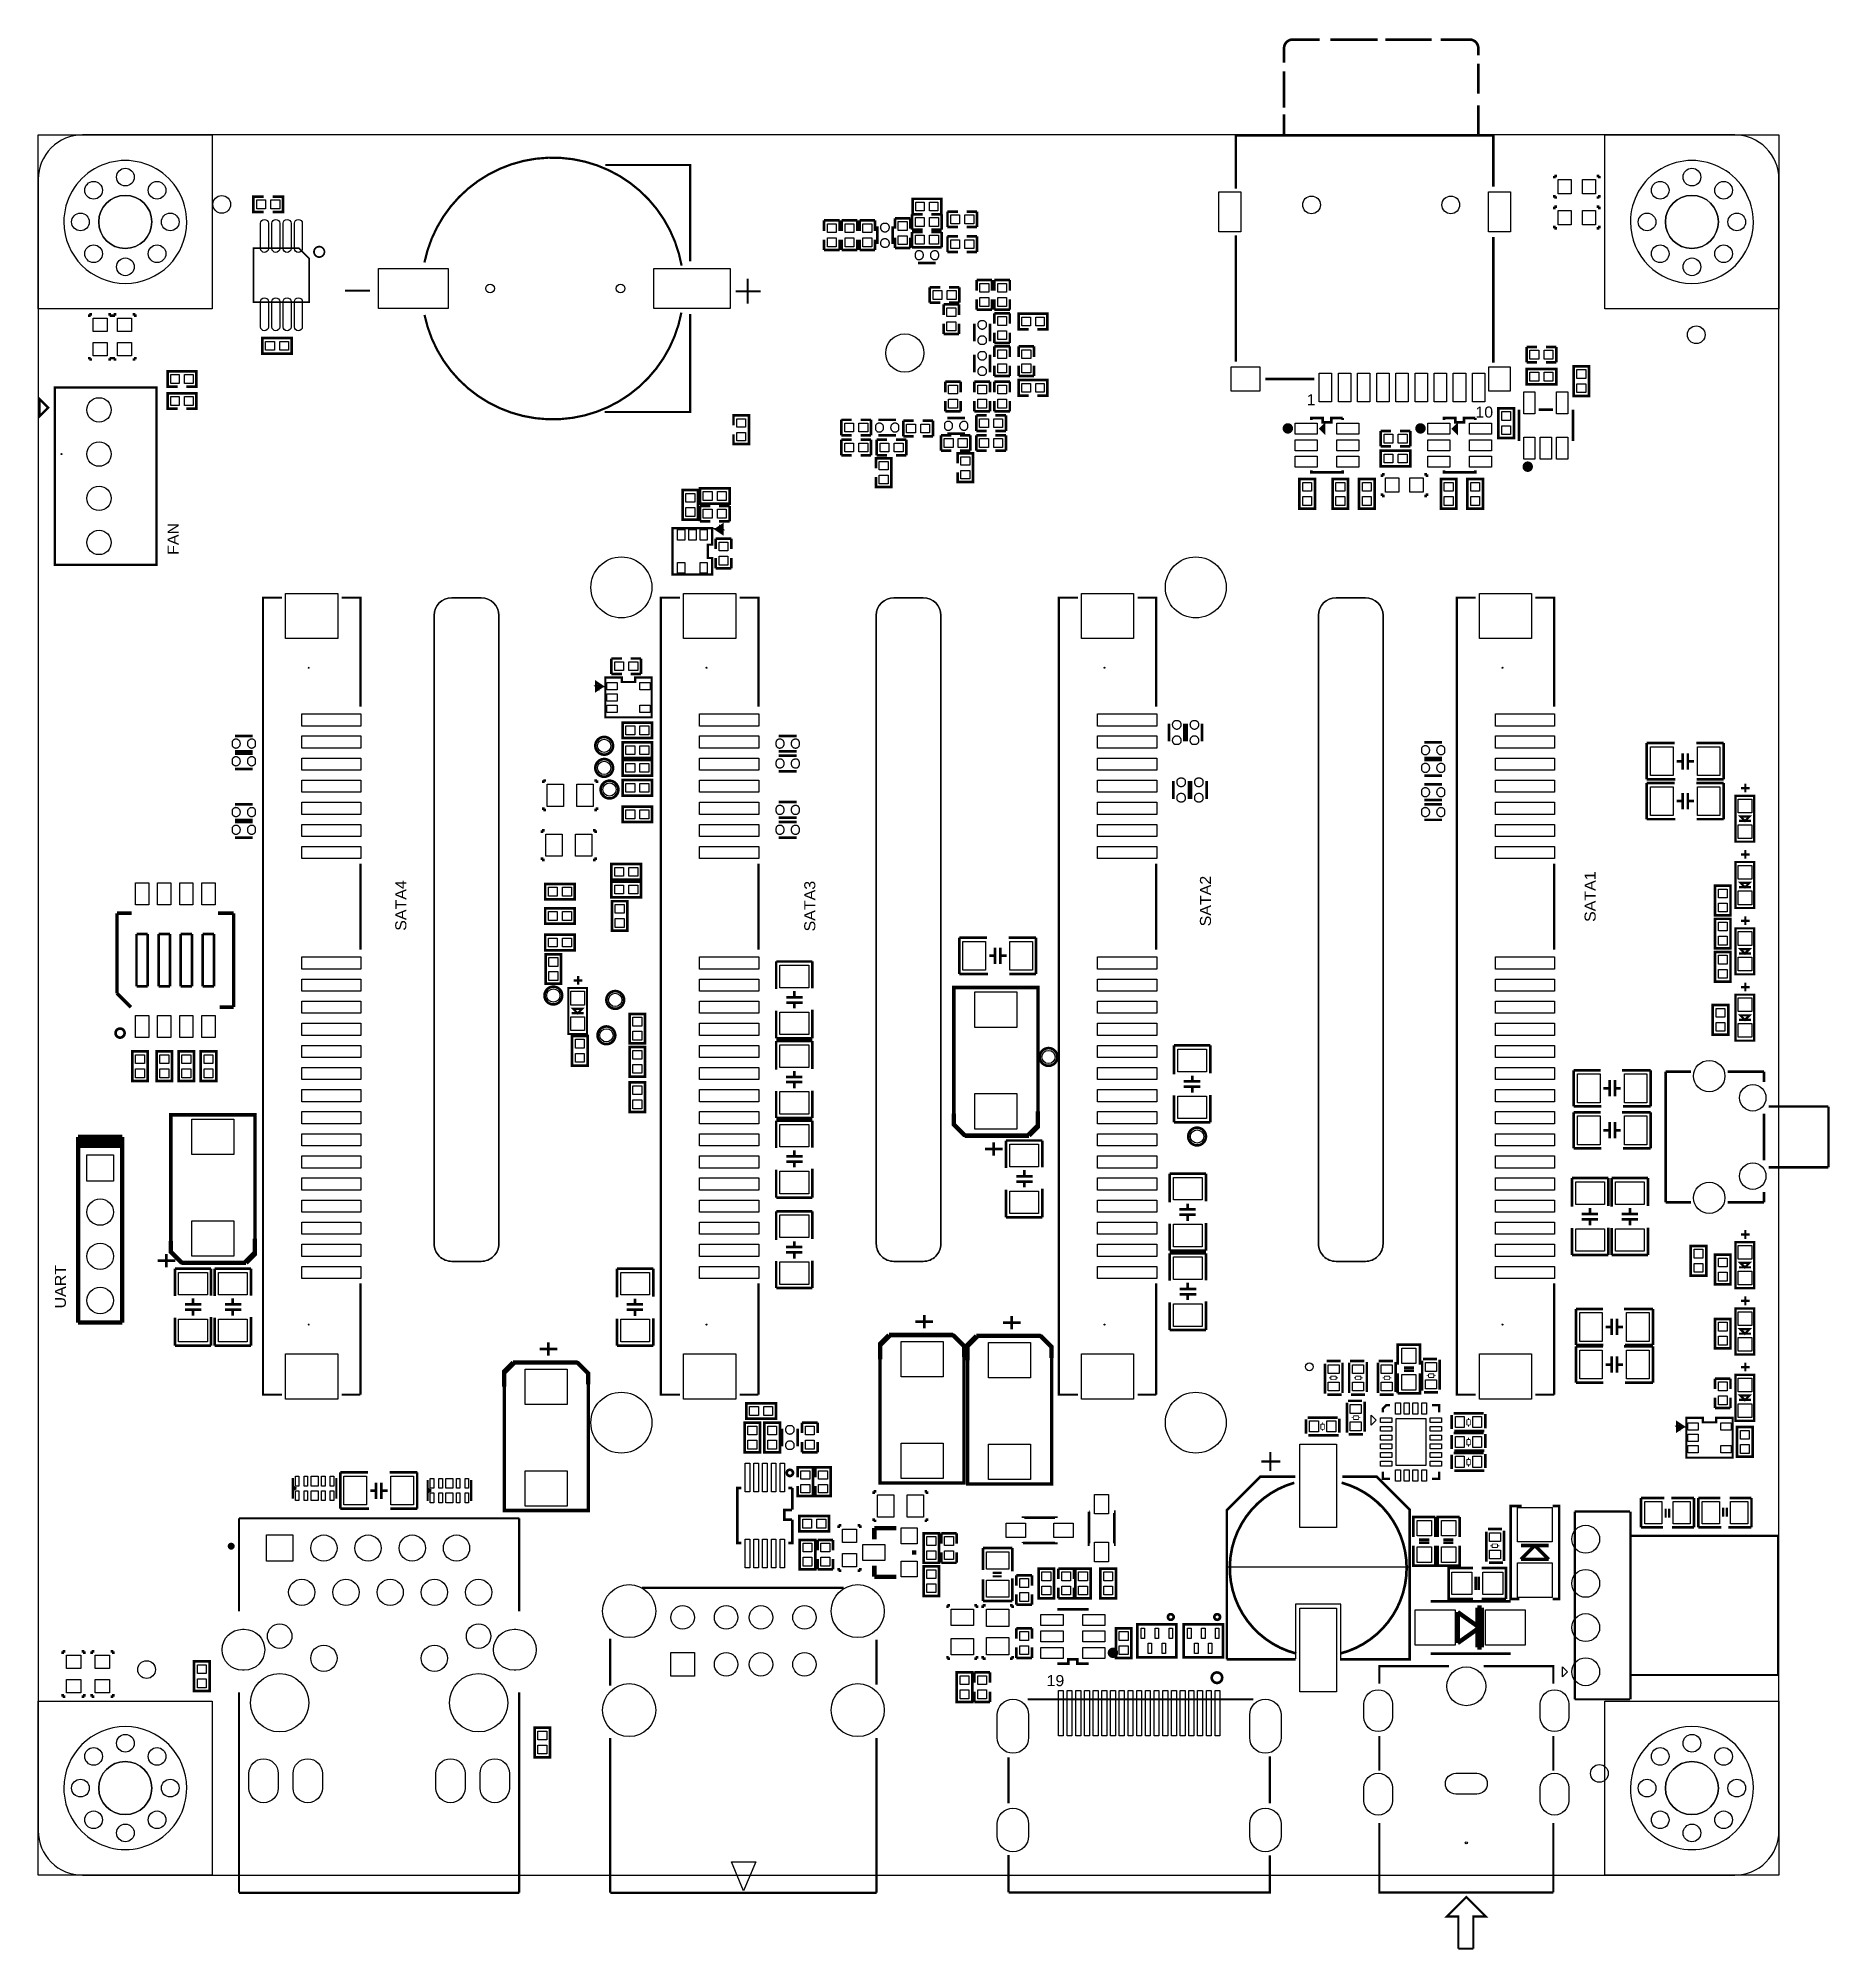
# Model space of a CAD drawing. Extents: x 0 to 103, y -4 to 106.
import ezdxf

# ---------------------------------------------------------------- set-up
doc = ezdxf.new("R2010")
doc.units = 0
for name, color, linetype in [('BG_OUTLINE', 254, 'CONTINUOUS'), ('PG_SILKSCREEN_TOP', 254, 'CONTINUOUS'), ('PIN_TOP', 80, 'CONTINUOUS')]:
    doc.layers.add(name, color=color, linetype=linetype)

msp = doc.modelspace()

# ---------------------------------------------------------------- texts
at = {"layer": 'PG_SILKSCREEN_TOP', "width": 1.08}
for s, p in [('1', (72.8726, 84.4677)), ('10', (82.5627, 83.7565)), ('19', (57.9247, 10.8585))]:
    msp.add_text(s, height=0.635, dxfattribs=at).set_placement(p)
for s, p in [('FAN', (8.0645, 75.8698)), ('SATA4', (21.1455, 54.2671)), ('SATA2', (67.3735, 54.5211)), ('SATA1', (89.4715, 54.7751)), ('SATA3', (44.6405, 54.229)), ('UART', (1.5875, 32.5628))]:
    msp.add_text(s, height=0.635, rotation=90, dxfattribs=at).set_placement(p)

# ---------------------------------------------------------------- linework, layer by layer
at = {"layer": 'BG_OUTLINE'}
for points in [[(2.54, 0), (97.460003, 0, 0.414214), (100.000003, 2.54), (100.000003, 97.460003, 0.414214), (97.460003, 100.000003), (2.54, 100.000003, 0.414214), (0, 97.460003), (0, 2.54, 0.414214), (2.54, 0)], [(6.52399, 94.999988, 1), (3.47599, 94.999988, 1), (6.52399, 94.999988)], [(96.523988, 94.999988, 1), (93.475988, 94.999988, 1), (96.523988, 94.999988)], [(22.7425, 36.284002), (22.7425, 72.392007, -0.414209), (23.7585, 73.408007)], [(23.7585, 73.408007), (25.441504, 73.408007, -0.414209), (26.457504, 72.392007), (26.457504, 36.284002)], [(48.1425, 36.284002), (48.1425, 72.392007, -0.414209), (49.1585, 73.408007)], [(49.1585, 73.408007), (50.841504, 73.408007, -0.414209), (51.857504, 72.392007), (51.857504, 36.284002)], [(73.5425, 36.284002), (73.5425, 72.392007, -0.414209), (74.5585, 73.408007)], [(74.5585, 73.408007), (76.241504, 73.408007, -0.414209), (77.257504, 72.392007), (77.257504, 36.284002)], [(23.7585, 35.268002, -0.414214), (22.7425, 36.284002)], [(26.457504, 36.284002, -0.414214), (25.441504, 35.268002)], [(49.1585, 35.268002, -0.414214), (48.1425, 36.284002)], [(51.857504, 36.284002, -0.414214), (50.841504, 35.268002)], [(74.5585, 35.268002, -0.414214), (73.5425, 36.284002)], [(77.257504, 36.284002, -0.414214), (76.241504, 35.268002)], [(6.52399, 4.99999, 1), (3.47599, 4.99999, 1), (6.52399, 4.99999)], [(96.523988, 4.99999, 1), (93.475988, 4.99999, 1), (96.523988, 4.99999)]]:
    msp.add_lwpolyline(points, format="xyb", dxfattribs=at)
for points in [[(23.7585, 73.408007, 0.414209), (22.7425, 72.392007), (22.7425, 36.284002, 0.414214), (23.7585, 35.268002), (25.441504, 35.268002, 0.414214), (26.457504, 36.284002), (26.457504, 72.392007, 0.414209), (25.441504, 73.408007)], [(49.1585, 73.408007, 0.414209), (48.1425, 72.392007), (48.1425, 36.284002, 0.414214), (49.1585, 35.268002), (50.841504, 35.268002, 0.414214), (51.857504, 36.284002), (51.857504, 72.392007, 0.414209), (50.841504, 73.408007)], [(74.5585, 73.408007, 0.414209), (73.5425, 72.392007), (73.5425, 36.284002, 0.414214), (74.5585, 35.268002), (76.241504, 35.268002, 0.414214), (77.257504, 36.284002), (77.257504, 72.392007, 0.414209), (76.241504, 73.408007)]]:
    msp.add_lwpolyline(points, format="xyb", close=True, dxfattribs=at)
for points in [[(25.441504, 35.268002), (23.7585, 35.268002)], [(50.841504, 35.268002), (49.1585, 35.268002)], [(76.241504, 35.268002), (74.5585, 35.268002)]]:
    msp.add_lwpolyline(points, dxfattribs=at)
at = {"layer": 'PG_SILKSCREEN_TOP'}
for points, const_width in [([(73.609911, 105.48239), (72.069909, 105.48239, 0.41416), (71.570088, 104.982289), (71.570088, 104.152192)], 0.1524), ([(82.730111, 104.582189), (82.730111, 104.982289, 0.414305), (82.229909, 105.48239), (80.569994, 105.48239)], 0.1524), ([(36.960099, 92.489401, 0.827804), (22.185884, 92.673399)], 0.127), ([(16.440099, 93.282999, 1.000005), (15.839897, 93.282999, 0.999995), (16.440099, 93.282999)], 0.100101), ([(22.190481, 89.658215, 0.822412), (36.946891, 89.792404)], 0.127), ([(71.937905, 83.134987, 0.999999), (71.638084, 83.135013, 1.000001), (71.937905, 83.134987)], 0.299999), ([(79.557905, 83.134987, 0.999999), (79.258084, 83.135013, 1.000001), (79.557905, 83.134987)], 0.299999), ([(85.719183, 80.936973, 1), (85.418905, 80.936973, 1), (85.719183, 80.936973)], 0.299999), ([(33.02, 64.897, 1), (32.004, 64.897, 1), (33.02, 64.897)], 0.1524), ([(33.02, 63.627, 1), (32.004, 63.627, 1), (33.02, 63.627)], 0.1524), ([(33.3248, 62.3824, 1), (32.3088, 62.3824, 1), (33.3248, 62.3824)], 0.1524), ([(30.099, 50.546, 1), (29.083, 50.546, 1), (30.099, 50.546)], 0.1524), ([(33.655, 50.292, 1), (32.639, 50.292, 1), (33.655, 50.292)], 0.1524), ([(4.958105, 48.387, 1), (4.439895, 48.387, 1), (4.958105, 48.387)], 0.1524), ([(33.147102, 48.260102, 1), (32.131102, 48.260102, 1), (33.147102, 48.260102)], 0.1524), ([(58.547, 47.0154, 1), (57.531, 47.0154, 1), (58.547, 47.0154)], 0.1524), ([(67.081451, 42.4434, 1), (66.065451, 42.4434, 1), (67.081451, 42.4434)], 0.1524), ([(43.3578, 23.114, -1), (43.0022, 23.114, -1), (43.3578, 23.114)], 0.1524), ([(72.156803, 22.543008, 0.767157), (72.27791, 12.730505)], 0.1524), ([(78.613, 17.653, 0.337582), (74.880699, 22.551009)], 0.1524), ([(11.183391, 18.901512, 1.000053), (10.983417, 18.901385, 0.999947), (11.183391, 18.901512)], 0.2), ([(74.800993, 12.733807, 0.342113), (78.613, 17.653)], 0.1524), ([(65.225295, 14.832, 1.000001), (64.898702, 14.832, 0.999999), (65.225295, 14.832)], 0.1524), ([(67.892295, 14.832, 1.000001), (67.565702, 14.832, 0.999999), (67.892295, 14.832)], 0.1524), ([(61.889691, 12.775413, 1.000001), (61.58992, 12.775387, 0.999999), (61.889691, 12.775413)], 0.299999), ([(68.016399, 11.344504, 0.99999), (67.416426, 11.344427, 1.00001), (68.016399, 11.344504)], 0.1524)]:
    msp.add_lwpolyline(points, format="xyb", dxfattribs=dict(at, const_width=const_width))
for points, const_width in [([(76.950011, 105.48239), (74.219994, 105.48239)], 0.1524), ([(80.049802, 105.48239), (77.380109, 105.48239)], 0.1524), ([(71.570088, 103.662201), (71.570088, 101.572289)], 0.1524), ([(82.730111, 102.372109), (82.730111, 104.092197)], 0.1524), ([(71.570088, 101.182195), (71.570088, 99.982299)], 0.1524), ([(82.730111, 99.982299), (82.730111, 101.702387)], 0.1524), ([(83.600011, 99.982299), (68.799888, 99.982299), (68.799888, 96.922311)], 0.1524), ([(83.600011, 97.022107), (83.600011, 99.982299)], 0.1524), ([(37.4555, 92.73601), (37.4555, 98.27702), (32.583501, 98.27702)], 0.127), ([(87.0966, 97.4979), (87.0966, 97.6503)], 0.1524), ([(87.0966, 97.6503), (87.249, 97.6503)], 0.1524), ([(89.6874, 97.6503), (89.535, 97.6503)], 0.1524), ([(89.6874, 97.4979), (89.6874, 97.6503)], 0.1524), ([(12.954, 95.567449), (12.3571, 95.567449), (12.3571, 96.456449), (12.954, 96.456449)], 0.1524), ([(13.462, 96.456449), (14.06271, 96.456449), (14.06271, 95.567449), (13.46581, 95.567449)], 0.1524), ([(50.8, 95.4405), (50.2285, 95.4405), (50.2285, 96.3295), (51.8795, 96.3295), (51.8795, 95.4405), (51.308, 95.4405)], 0.1524), ([(52.832, 95.5929), (52.2351, 95.5929)], 0.1524), ([(52.2351, 95.5929), (52.2351, 94.7039)], 0.1524), ([(53.9369, 95.5929), (53.34, 95.5929)], 0.1524), ([(53.9369, 94.7039), (53.9369, 95.5929)], 0.1524), ([(87.0966, 96.5581), (87.0966, 96.4057)], 0.1524), ([(87.0966, 96.4057), (87.249, 96.4057)], 0.1524), ([(87.0966, 95.7199), (87.0966, 95.8723)], 0.1524), ([(87.0966, 95.8723), (87.249, 95.8723)], 0.1524), ([(89.6874, 96.4057), (89.535, 96.4057)], 0.1524), ([(89.6874, 95.8723), (89.535, 95.8723)], 0.1524), ([(89.6874, 96.5581), (89.6874, 96.4057)], 0.1524), ([(89.6874, 95.7199), (89.6874, 95.8723)], 0.1524), ([(46.037449, 95.0849), (45.148449, 95.0849)], 0.1524), ([(45.148449, 95.0849), (45.148449, 94.488)], 0.1524), ([(46.037449, 94.488), (46.037449, 95.0849)], 0.1524), ([(47.0535, 95.0849), (46.1645, 95.0849)], 0.1524), ([(46.1645, 95.0849), (46.1645, 94.488)], 0.1524), ([(47.0535, 94.488), (47.0535, 95.0849)], 0.1524), ([(48.069449, 95.0849), (47.180449, 95.0849)], 0.1524), ([(47.180449, 95.0849), (47.180449, 94.488)], 0.1524), ([(48.069449, 94.488), (48.069449, 95.0849)], 0.1524), ([(48.1965, 93.726), (48.1965, 94.742)], 0.1524), ([(49.0855, 94.742), (49.0855, 93.726)], 0.1524), ([(50.101449, 95.2119), (49.212449, 95.2119)], 0.1524), ([(49.212449, 95.2119), (49.212449, 94.615)], 0.1524), ([(50.101449, 94.615), (50.101449, 95.2119)], 0.1524), ([(50.8, 95.4405), (50.2031, 95.4405)], 0.1524), ([(50.2031, 95.4405), (50.2031, 94.5515)], 0.1524), ([(50.2031, 94.5515), (50.8, 94.5515)], 0.1524), ([(50.8, 94.4245), (50.2031, 94.4245)], 0.1524), ([(50.2031, 94.4245), (50.2031, 93.5355)], 0.1524), ([(51.9049, 95.4405), (51.308, 95.4405)], 0.1524), ([(51.308, 94.5515), (51.9049, 94.5515)], 0.1524), ([(51.9049, 94.4245), (51.308, 94.4245)], 0.1524), ([(51.9049, 94.5515), (51.9049, 95.4405)], 0.1524), ([(51.9049, 93.5355), (51.9049, 94.4245)], 0.1524), ([(52.2351, 94.7039), (52.832, 94.7039)], 0.1524), ([(53.34, 94.7039), (53.9369, 94.7039)], 0.1524), ([(87.0966, 94.7801), (87.0966, 94.6277)], 0.1524), ([(87.0966, 94.6277), (87.249, 94.6277)], 0.1524), ([(89.6874, 94.6277), (89.535, 94.6277)], 0.1524), ([(89.6874, 94.7801), (89.6874, 94.6277)], 0.1524), ([(14.969998, 93.497908), (15.569895, 92.898011), (15.569895, 90.398092), (12.370105, 90.398092), (12.370105, 93.497908), (14.969998, 93.497908)], 0.100101), ([(45.148449, 93.98), (45.148449, 93.3831)], 0.1524), ([(45.148449, 93.3831), (46.037449, 93.3831)], 0.1524), ([(46.037449, 93.3831), (46.037449, 93.98)], 0.1524), ([(46.1645, 93.98), (46.1645, 93.3831)], 0.1524), ([(46.1645, 93.3831), (47.0535, 93.3831)], 0.1524), ([(47.0535, 93.3831), (47.0535, 93.98)], 0.1524), ([(47.180449, 93.98), (47.180449, 93.3831)], 0.1524), ([(47.180449, 93.3831), (48.069449, 93.3831)], 0.1524), ([(48.069449, 93.3831), (48.069449, 93.98)], 0.1524), ([(49.212449, 94.107), (49.212449, 93.5101)], 0.1524), ([(49.212449, 93.5101), (50.101449, 93.5101)], 0.1524), ([(50.101449, 93.5101), (50.101449, 94.107)], 0.1524), ([(50.2031, 93.5355), (50.8, 93.5355)], 0.1524), ([(50.546, 93.5355), (51.562, 93.5355)], 0.1524), ([(51.308, 93.5355), (51.9049, 93.5355)], 0.1524), ([(52.832, 94.1705), (52.2351, 94.1705)], 0.1524), ([(52.2351, 94.1705), (52.2351, 93.2815)], 0.1524), ([(53.9369, 94.1705), (53.34, 94.1705)], 0.1524), ([(53.9369, 93.2815), (53.9369, 94.1705)], 0.1524), ([(68.799888, 94.222291), (68.799888, 86.972394)], 0.1524), ([(83.600011, 86.922305), (83.600011, 94.142306)], 0.1524), ([(51.562, 92.6465), (50.546, 92.6465)], 0.1524), ([(52.2351, 93.2815), (52.832, 93.2815)], 0.1524), ([(53.34, 93.2815), (53.9369, 93.2815)], 0.1524), ([(40.758491, 90.306017), (40.758491, 91.735021)], 0.127), ([(51.816, 91.2495), (51.2191, 91.2495)], 0.1524), ([(51.2191, 91.2495), (51.2191, 90.3605)], 0.1524), ([(52.9209, 91.2495), (52.324, 91.2495)], 0.1524), ([(52.9209, 90.3605), (52.9209, 91.2495)], 0.1524), ([(54.8005, 91.6559), (53.9115, 91.6559)], 0.1524), ([(53.9115, 91.6559), (53.9115, 91.059)], 0.1524), ([(54.8005, 91.059), (54.8005, 91.6559)], 0.1524), ([(55.8165, 91.6559), (54.9275, 91.6559)], 0.1524), ([(54.9275, 91.6559), (54.9275, 91.059)], 0.1524), ([(55.8165, 91.059), (55.8165, 91.6559)], 0.1524), ([(17.629988, 91.052015), (19.058992, 91.052015)], 0.127), ([(40.063496, 91.013001), (41.4925, 91.013001)], 0.127), ([(51.2191, 90.3605), (51.816, 90.3605)], 0.1524), ([(52.8955, 90.2589), (52.0065, 90.2589)], 0.1524), ([(52.0065, 90.2589), (52.0065, 89.662)], 0.1524), ([(52.324, 90.3605), (52.9209, 90.3605)], 0.1524), ([(52.8955, 89.662), (52.8955, 90.2589)], 0.1524), ([(53.9115, 90.551), (53.9115, 89.9541)], 0.1524), ([(54.8005, 89.9541), (54.8005, 90.551)], 0.1524), ([(54.9275, 90.551), (54.9275, 89.9541)], 0.1524), ([(55.8165, 89.9541), (55.8165, 90.551)], 0.1524), ([(3.0861, 89.6874), (2.9337, 89.6874)], 0.1524), ([(2.9337, 89.6874), (2.9337, 89.535)], 0.1524), ([(4.0259, 89.6874), (4.1783, 89.6874)], 0.1524), ([(4.1783, 89.6874), (4.1783, 89.535)], 0.1524), ([(4.4831, 89.6874), (4.3307, 89.6874)], 0.1524), ([(4.3307, 89.6874), (4.3307, 89.535)], 0.1524), ([(5.4229, 89.6874), (5.5753, 89.6874)], 0.1524), ([(5.5753, 89.6874), (5.5753, 89.535)], 0.1524), ([(32.530491, 84.076997), (37.4555, 84.076997), (37.4555, 89.717016)], 0.127), ([(52.0065, 89.154), (52.0065, 88.5571)], 0.1524), ([(52.8955, 88.5571), (52.8955, 89.154)], 0.1524), ([(53.7845, 88.138), (53.7845, 89.154)], 0.1524), ([(53.9115, 89.9541), (54.8005, 89.9541)], 0.1524), ([(54.6735, 89.154), (54.6735, 88.138)], 0.1524), ([(54.9275, 89.9541), (55.8165, 89.9541)], 0.1524), ([(55.8165, 89.7509), (54.9275, 89.7509)], 0.1524), ([(54.9275, 89.7509), (54.9275, 89.154)], 0.1524), ([(55.8165, 89.154), (55.8165, 89.7509)], 0.1524), ([(56.896, 88.8365), (56.3245, 88.8365), (56.3245, 89.7255), (57.9755, 89.7255), (57.9755, 88.8365), (57.404, 88.8365)], 0.1524), ([(12.8651, 87.439551), (12.8651, 88.328551), (14.5669, 88.328551), (14.5669, 87.439551), (12.8651, 87.439551)], 0.1524), ([(52.0065, 88.5571), (52.8955, 88.5571)], 0.1524), ([(54.9275, 88.646), (54.9275, 88.0491)], 0.1524), ([(54.9275, 88.0491), (55.8165, 88.0491)], 0.1524), ([(55.8165, 87.8459), (54.9275, 87.8459)], 0.1524), ([(54.9275, 87.8459), (54.9275, 87.249)], 0.1524), ([(55.8165, 88.0491), (55.8165, 88.646)], 0.1524), ([(55.8165, 87.249), (55.8165, 87.8459)], 0.1524), ([(57.2135, 87.8459), (56.3245, 87.8459)], 0.1524), ([(56.3245, 87.8459), (56.3245, 87.249)], 0.1524), ([(57.2135, 87.249), (57.2135, 87.8459)], 0.1524), ([(86.106, 87.8205), (85.5091, 87.8205)], 0.1524), ([(85.5091, 87.8205), (85.5091, 86.9315)], 0.1524), ([(87.2109, 87.8205), (86.614, 87.8205)], 0.1524), ([(87.2109, 86.9315), (87.2109, 87.8205)], 0.1524), ([(2.9337, 87.0966), (2.9337, 87.249)], 0.1524), ([(3.0861, 87.0966), (2.9337, 87.0966)], 0.1524), ([(4.0259, 87.0966), (4.1783, 87.0966)], 0.1524), ([(4.1783, 87.0966), (4.1783, 87.249)], 0.1524), ([(4.3307, 87.0966), (4.3307, 87.249)], 0.1524), ([(4.4831, 87.0966), (4.3307, 87.0966)], 0.1524), ([(5.4229, 87.0966), (5.5753, 87.0966)], 0.1524), ([(5.5753, 87.0966), (5.5753, 87.249)], 0.1524), ([(53.7845, 86.36), (53.7845, 87.376)], 0.1524), ([(54.6735, 87.376), (54.6735, 86.36)], 0.1524), ([(54.9275, 86.741), (54.9275, 86.1441)], 0.1524), ([(55.8165, 86.1441), (55.8165, 86.741)], 0.1524), ([(56.3245, 86.741), (56.3245, 86.1441)], 0.1524), ([(57.2135, 86.1441), (57.2135, 86.741)], 0.1524), ([(85.5091, 86.9315), (86.106, 86.9315)], 0.1524), ([(86.614, 86.9315), (87.2109, 86.9315)], 0.1524), ([(8.001, 85.534449), (7.4295, 85.534449), (7.4295, 86.423449), (9.0805, 86.423449), (9.0805, 85.534449), (8.509, 85.534449)], 0.1524), ([(52.9971, 85.8139), (52.1081, 85.8139)], 0.1524), ([(52.1081, 85.8139), (52.1081, 85.217)], 0.1524), ([(52.9971, 85.217), (52.9971, 85.8139)], 0.1524), ([(54.6735, 85.8139), (53.7845, 85.8139)], 0.1524), ([(53.7845, 85.8139), (53.7845, 85.217)], 0.1524), ([(54.6735, 85.217), (54.6735, 85.8139)], 0.1524), ([(54.9275, 86.1441), (55.8165, 86.1441)], 0.1524), ([(55.8165, 85.8139), (54.9275, 85.8139)], 0.1524), ([(54.9275, 85.8139), (54.9275, 85.217)], 0.1524), ([(55.8165, 85.217), (55.8165, 85.8139)], 0.1524), ([(56.3245, 86.1441), (57.2135, 86.1441)], 0.1524), ([(56.896, 85.0265), (56.3245, 85.0265), (56.3245, 85.9155), (57.9755, 85.9155), (57.9755, 85.0265), (57.404, 85.0265)], 0.1524), ([(70.500011, 85.982302), (73.309988, 85.982302)], 0.1524), ([(87.210951, 86.5505), (87.210951, 85.6615), (85.509151, 85.6615), (85.509151, 86.5505), (87.210951, 86.5505)], 0.1524), ([(89.090449, 85.001049), (88.201449, 85.001049), (88.201449, 86.702849), (89.090449, 86.702849), (89.090449, 85.001049)], 0.1524), ([(0.5715, 84.328), (0.0635, 84.836), (0.0635, 83.82), (0.5715, 84.328)], 0.129997), ([(0.9525, 85.49099), (0.9525, 75.29101), (6.792493, 75.29101), (6.792493, 85.49099), (0.9525, 85.49099)], 0.129997), ([(8.001, 84.264449), (7.4295, 84.264449), (7.4295, 85.153449), (9.0805, 85.153449), (9.0805, 84.264449), (8.509, 84.264449)], 0.1524), ([(52.1081, 84.709), (52.1081, 84.1121)], 0.1524), ([(52.9971, 84.1121), (52.9971, 84.709)], 0.1524), ([(53.7845, 84.709), (53.7845, 84.1121)], 0.1524), ([(54.6735, 84.1121), (54.6735, 84.709)], 0.1524), ([(54.9275, 84.709), (54.9275, 84.1121)], 0.1524), ([(55.8165, 84.1121), (55.8165, 84.709)], 0.1524), ([(39.941449, 83.312), (39.941449, 83.8835), (40.830449, 83.8835), (40.830449, 82.2325), (39.941449, 82.2325), (39.941449, 82.804)], 0.1524), ([(46.736, 83.6295), (46.1391, 83.6295)], 0.1524), ([(46.1391, 83.6295), (46.1391, 82.7405)], 0.1524), ([(47.8409, 83.6295), (47.244, 83.6295)], 0.1524), ([(47.8409, 82.7405), (47.8409, 83.6295)], 0.1524), ([(48.26, 83.6295), (49.276, 83.6295)], 0.1524), ([(50.292, 83.5787), (49.6951, 83.5787)], 0.1524), ([(49.6951, 83.5787), (49.6951, 82.6897)], 0.1524), ([(51.3969, 83.5787), (50.8, 83.5787)], 0.1524), ([(51.3969, 82.6897), (51.3969, 83.5787)], 0.1524), ([(52.1081, 84.1121), (52.9971, 84.1121)], 0.1524), ([(52.2224, 83.7311), (53.2384, 83.7311)], 0.1524), ([(53.7845, 84.1121), (54.6735, 84.1121)], 0.1524), ([(54.483, 83.8835), (53.8861, 83.8835)], 0.1524), ([(53.8861, 83.8835), (53.8861, 82.9945)], 0.1524), ([(54.9275, 84.1121), (55.8165, 84.1121)], 0.1524), ([(55.5879, 83.8835), (54.991, 83.8835)], 0.1524), ([(55.5879, 82.9945), (55.5879, 83.8835)], 0.1524), ([(73.141103, 83.617105), (73.141103, 83.729093), (73.791089, 83.729093), (73.791089, 83.478903), (74.290911, 83.478903), (74.290911, 83.729093), (74.940897, 83.729093)], 0.1524), ([(74.940897, 83.729093), (74.940897, 83.617105)], 0.1524), ([(80.761103, 83.617105), (80.761103, 83.729093), (81.411089, 83.729093), (81.411089, 83.478903), (81.910911, 83.478903), (81.910911, 83.729093), (82.560897, 83.729093)], 0.1524), ([(82.560897, 83.729093), (82.560897, 83.617105)], 0.1524), ([(84.772449, 82.588049), (83.883449, 82.588049), (83.883449, 84.289849), (84.772449, 84.289849), (84.772449, 82.588049)], 0.1524), ([(85.069705, 82.405601), (85.069705, 84.208493)], 0.1524), ([(86.194392, 84.208493), (87.015295, 84.208493)], 0.1524), ([(88.168505, 84.208493), (88.168505, 82.405601)], 0.1524), ([(46.1391, 82.7405), (46.736, 82.7405)], 0.1524), ([(46.736, 82.4865), (46.1391, 82.4865)], 0.1524), ([(46.1391, 82.4865), (46.1391, 81.5975)], 0.1524), ([(47.244, 82.7405), (47.8409, 82.7405)], 0.1524), ([(47.8409, 82.4865), (47.244, 82.4865)], 0.1524), ([(47.8409, 81.5975), (47.8409, 82.4865)], 0.1524), ([(48.768, 82.4865), (48.1711, 82.4865)], 0.1524), ([(48.1711, 82.4865), (48.1711, 81.5975)], 0.1524), ([(49.276, 82.7405), (48.26, 82.7405)], 0.1524), ([(49.8729, 82.4865), (49.276, 82.4865)], 0.1524), ([(49.6951, 82.6897), (50.292, 82.6897)], 0.1524), ([(49.8729, 81.5975), (49.8729, 82.4865)], 0.1524), ([(50.8, 82.6897), (51.3969, 82.6897)], 0.1524), ([(52.451, 82.7405), (51.8541, 82.7405)], 0.1524), ([(51.8541, 82.7405), (51.8541, 81.8515)], 0.1524), ([(53.2384, 82.8421), (52.2224, 82.8421)], 0.1524), ([(53.5559, 82.7405), (52.959, 82.7405)], 0.1524), ([(53.5559, 81.8515), (53.5559, 82.7405)], 0.1524), ([(53.8861, 82.9945), (54.483, 82.9945)], 0.1524), ([(54.483, 82.7405), (53.8861, 82.7405)], 0.1524), ([(53.8861, 82.7405), (53.8861, 81.8515)], 0.1524), ([(54.991, 82.9945), (55.5879, 82.9945)], 0.1524), ([(55.5879, 82.7405), (54.991, 82.7405)], 0.1524), ([(55.5879, 81.8515), (55.5879, 82.7405)], 0.1524), ([(73.868991, 83.319899), (73.868991, 82.920103), (73.66889, 83.120001), (73.868991, 83.319899)], 0.1524), ([(77.724, 82.9945), (77.1271, 82.9945)], 0.1524), ([(77.1271, 82.9945), (77.1271, 82.1055)], 0.1524), ([(78.8289, 82.9945), (78.232, 82.9945)], 0.1524), ([(78.8289, 82.1055), (78.8289, 82.9945)], 0.1524), ([(81.488991, 83.319899), (81.488991, 82.920103), (81.28889, 83.120001), (81.488991, 83.319899)], 0.1524), ([(46.1391, 81.5975), (46.736, 81.5975)], 0.1524), ([(47.244, 81.5975), (47.8409, 81.5975)], 0.1524), ([(48.1203, 80.8482), (48.1203, 81.4197), (49.0093, 81.4197), (49.0093, 79.7687), (48.1203, 79.7687), (48.1203, 80.3402)], 0.1524), ([(48.1711, 81.5975), (48.768, 81.5975)], 0.1524), ([(49.276, 81.5975), (49.8729, 81.5975)], 0.1524), ([(51.8541, 81.8515), (52.451, 81.8515)], 0.1524), ([(52.8193, 81.1276), (52.8193, 81.6991), (53.7083, 81.6991), (53.7083, 80.0481), (52.8193, 80.0481), (52.8193, 80.6196)], 0.1524), ([(52.959, 81.8515), (53.5559, 81.8515)], 0.1524), ([(53.8861, 81.8515), (54.483, 81.8515)], 0.1524), ([(54.991, 81.8515), (55.5879, 81.8515)], 0.1524), ([(77.1271, 82.1055), (77.724, 82.1055)], 0.1524), ([(78.8289, 81.8515), (78.8289, 80.9625), (77.1271, 80.9625), (77.1271, 81.8515), (78.8289, 81.8515)], 0.1524), ([(78.232, 82.1055), (78.8289, 82.1055)], 0.1524), ([(72.4535, 80.2259), (73.3425, 80.2259), (73.3425, 78.5241), (72.4535, 78.5241), (72.4535, 80.2259)], 0.1524), ([(74.940897, 80.728109), (74.940897, 80.608907), (73.141103, 80.608907), (73.141103, 80.735907)], 0.1524), ([(74.3585, 80.2259), (75.2475, 80.2259), (75.2475, 78.5241), (74.3585, 78.5241), (74.3585, 80.2259)], 0.1524), ([(75.8825, 80.2259), (76.7715, 80.2259), (76.7715, 78.5241), (75.8825, 78.5241), (75.8825, 80.2259)], 0.1524), ([(77.1906, 80.3529), (77.1906, 80.5053)], 0.1524), ([(77.1906, 80.5053), (77.343, 80.5053)], 0.1524), ([(79.7814, 80.5053), (79.629, 80.5053)], 0.1524), ([(79.7814, 80.3529), (79.7814, 80.5053)], 0.1524), ([(80.5815, 80.2259), (81.4705, 80.2259), (81.4705, 78.5241), (80.5815, 78.5241), (80.5815, 80.2259)], 0.1524), ([(82.560897, 80.728109), (82.560897, 80.608907), (80.761103, 80.608907), (80.761103, 80.735907)], 0.1524), ([(82.1055, 80.2259), (82.9945, 80.2259), (82.9945, 78.5241), (82.1055, 78.5241), (82.1055, 80.2259)], 0.1524), ([(37.0205, 79.5909), (37.9095, 79.5909), (37.9095, 77.8891), (37.0205, 77.8891), (37.0205, 79.5909)], 0.1524), ([(38.0111, 78.8035), (38.0111, 79.6925), (39.7129, 79.6925), (39.7129, 78.8035), (38.0111, 78.8035)], 0.1524), ([(77.1906, 79.4131), (77.1906, 79.2607)], 0.1524), ([(77.1906, 79.2607), (77.343, 79.2607)], 0.1524), ([(79.7814, 79.2607), (79.629, 79.2607)], 0.1524), ([(79.7814, 79.4131), (79.7814, 79.2607)], 0.1524), ([(38.608, 78.6765), (38.0111, 78.6765)], 0.1524), ([(38.0111, 78.6765), (38.0111, 77.7875)], 0.1524), ([(39.7129, 78.6765), (39.116, 78.6765)], 0.1524), ([(39.7129, 77.7875), (39.7129, 78.6765)], 0.1524), ([(38.720801, 74.803), (38.720801, 75.692), (38.466801, 75.692), (38.466801, 76.454), (38.720801, 76.454), (38.720801, 77.4065), (36.434801, 77.4065), (36.434801, 74.7395), (38.720801, 74.7395), (38.720801, 74.803)], 0.127), ([(38.0111, 77.7875), (38.608, 77.7875)], 0.1524), ([(38.9255, 77.343), (39.3065, 77.597), (39.3065, 77.089), (38.9255, 77.343), (39.3065, 77.343), (39.1795, 77.47), (39.1795, 77.216)], 0.127), ([(39.116, 77.7875), (39.7129, 77.7875)], 0.1524), ([(39.8145, 76.7969), (38.9255, 76.7969)], 0.1524), ([(38.9255, 76.7969), (38.9255, 76.2)], 0.1524), ([(39.8145, 76.2), (39.8145, 76.7969)], 0.1524), ([(38.9255, 75.692), (38.9255, 75.0951)], 0.1524), ([(38.9255, 75.0951), (39.8145, 75.0951)], 0.1524), ([(39.8145, 75.0951), (39.8145, 75.692)], 0.1524), ([(14.005001, 73.408007), (12.910007, 73.408007), (12.910007, 27.607997), (14.005001, 27.607997)], 0.129997), ([(18.509996, 67.145002), (18.509996, 73.408007), (17.434001, 73.408007)], 0.129997), ([(36.865001, 73.408007), (35.770007, 73.408007), (35.770007, 27.607997), (36.865001, 27.607997)], 0.129997), ([(41.369996, 67.145002), (41.369996, 73.408007), (40.294001, 73.408007)], 0.129997), ([(59.725001, 73.408007), (58.630007, 73.408007), (58.630007, 27.607997), (59.725001, 27.607997)], 0.129997), ([(64.229996, 67.145002), (64.229996, 73.408007), (63.154001, 73.408007)], 0.129997), ([(82.585001, 73.408007), (81.490007, 73.408007), (81.490007, 27.607997), (82.585001, 27.607997)], 0.129997), ([(87.089996, 67.145002), (87.089996, 73.408007), (86.014001, 73.408007)], 0.129997), ([(33.528, 69.9135), (32.9311, 69.9135)], 0.1524), ([(32.9311, 69.9135), (32.9311, 69.0245)], 0.1524), ([(34.6329, 69.9135), (34.036, 69.9135)], 0.1524), ([(34.6329, 69.0245), (34.6329, 69.9135)], 0.1524), ([(32.4231, 68.311801), (32.0421, 68.057801), (32.0421, 68.565801), (32.4231, 68.311801), (32.0421, 68.311801), (32.1691, 68.184801), (32.1691, 68.438801)], 0.127), ([(35.179, 68.819801), (34.29, 68.819801), (34.29, 68.565801), (33.528, 68.565801), (33.528, 68.819801), (32.5755, 68.819801), (32.5755, 66.533801), (35.2425, 66.533801), (35.2425, 68.819801), (35.179, 68.819801)], 0.127), ([(32.9311, 69.0245), (33.528, 69.0245)], 0.1524), ([(34.036, 69.0245), (34.6329, 69.0245)], 0.1524), ([(35.2679, 66.2305), (35.2679, 65.3415), (33.5661, 65.3415), (33.5661, 66.2305), (35.2679, 66.2305)], 0.1524), ([(64.9605, 65.151), (64.9605, 66.167)], 0.1524), ([(65.8495, 66.167), (65.8495, 65.151)], 0.1524), ([(65.9765, 65.151), (65.9765, 66.167)], 0.1524), ([(66.8655, 66.167), (66.8655, 65.151)], 0.1524), ([(11.303, 65.4685), (12.319, 65.4685)], 0.1524), ([(35.2679, 65.0875), (35.2679, 64.1985), (33.5661, 64.1985), (33.5661, 65.0875), (35.2679, 65.0875)], 0.1524), ([(42.545, 65.4685), (43.561, 65.4685)], 0.1524), ([(79.629, 65.0875), (80.645, 65.0875)], 0.1524), ([(92.4052, 65.0494), (92.4052, 62.9666)], 0.1524), ([(92.4052, 65.0494), (94.0054, 65.0494)], 0.1524), ([(96.8248, 65.0494), (95.25, 65.0494)], 0.1524), ([(96.8248, 62.9666), (96.8248, 65.0494)], 0.1524), ([(12.319, 64.5795), (11.303, 64.5795)], 0.1524), ([(11.303, 64.4525), (12.319, 64.4525)], 0.1524), ([(35.2679, 64.0715), (35.2679, 63.1825), (33.5661, 63.1825), (33.5661, 64.0715), (35.2679, 64.0715)], 0.1524), ([(43.561, 64.5795), (42.545, 64.5795)], 0.1524), ([(42.545, 64.3255), (43.561, 64.3255)], 0.1524), ([(80.645, 64.1985), (79.629, 64.1985)], 0.1524), ([(79.629, 64.0715), (80.645, 64.0715)], 0.1524), ([(94.4626, 64.008), (94.1324, 64.008)], 0.1524), ([(94.4626, 63.5254), (94.4626, 64.4652)], 0.1524), ([(94.7674, 63.5254), (94.7674, 64.4652)], 0.1524), ([(94.7674, 64.008), (95.123, 64.008)], 0.1524), ([(12.319, 63.5635), (11.303, 63.5635)], 0.1524), ([(29.0195, 62.9031), (29.0195, 62.7507)], 0.1524), ([(29.1719, 62.9031), (29.0195, 62.9031)], 0.1524), ([(32.0929, 62.9031), (31.9405, 62.9031)], 0.1524), ([(32.0929, 62.7507), (32.0929, 62.9031)], 0.1524), ([(35.2679, 62.9285), (35.2679, 62.0395), (33.5661, 62.0395), (33.5661, 62.9285), (35.2679, 62.9285)], 0.1524), ([(43.561, 63.4365), (42.545, 63.4365)], 0.1524), ([(65.2145, 61.849), (65.2145, 62.865)], 0.1524), ([(66.1035, 62.865), (66.1035, 61.849)], 0.1524), ([(66.2305, 61.849), (66.2305, 62.865)], 0.1524), ([(67.1195, 62.865), (67.1195, 61.849)], 0.1524), ([(80.645, 63.1825), (79.629, 63.1825)], 0.1524), ([(79.629, 62.6745), (80.645, 62.6745)], 0.1524), ([(92.4052, 62.9666), (94.0562, 62.9666)], 0.1524), ([(92.4052, 62.7634), (92.4052, 60.6806)], 0.1524), ([(92.4052, 62.7634), (94.0054, 62.7634)], 0.1524), ([(96.8248, 62.7634), (95.25, 62.7634)], 0.1524), ([(96.8248, 62.9666), (95.2754, 62.9666)], 0.1524), ([(96.8248, 60.6806), (96.8248, 62.7634)], 0.1524), ([(98.0694, 62.717553), (98.0694, 62.215903)], 0.127), ([(11.303, 61.5315), (12.319, 61.5315)], 0.1524), ([(42.545, 61.6585), (43.561, 61.6585)], 0.1524), ([(80.645, 61.7855), (79.629, 61.7855)], 0.1524), ([(79.629, 61.5315), (80.645, 61.5315)], 0.1524), ([(94.4626, 61.722), (94.1324, 61.722)], 0.1524), ([(94.4626, 61.2394), (94.4626, 62.1792)], 0.1524), ([(94.7674, 61.2394), (94.7674, 62.1792)], 0.1524), ([(94.7674, 61.722), (95.123, 61.722)], 0.1524), ([(98.3234, 62.026673), (98.5774, 62.026673), (98.5774, 59.385073), (97.5106, 59.385073), (97.5106, 62.026673), (98.3234, 62.026673)], 0.127), ([(97.82048, 62.462283), (98.32213, 62.462283)], 0.127), ([(12.319, 60.6425), (11.303, 60.6425)], 0.1524), ([(11.303, 60.5155), (12.319, 60.5155)], 0.1524), ([(29.0195, 61.3537), (29.0195, 61.2013)], 0.1524), ([(29.0195, 61.2013), (29.1719, 61.2013)], 0.1524), ([(31.9405, 61.2013), (32.0929, 61.2013)], 0.1524), ([(32.0929, 61.2013), (32.0929, 61.3537)], 0.1524), ([(35.2679, 61.4045), (35.2679, 60.5155), (33.5661, 60.5155), (33.5661, 61.4045), (35.2679, 61.4045)], 0.1524), ([(43.561, 60.7695), (42.545, 60.7695)], 0.1524), ([(42.545, 60.5155), (43.561, 60.5155)], 0.1524), ([(80.645, 60.6425), (79.629, 60.6425)], 0.1524), ([(92.4052, 60.6806), (94.0562, 60.6806)], 0.1524), ([(96.8248, 60.6806), (95.2754, 60.6806)], 0.1524), ([(98.30943, 60.835413), (98.04781, 60.573793), (97.78619, 60.835413), (98.30943, 60.835413)], 0.127), ([(98.39579, 60.580143), (97.70872, 60.580143)], 0.127), ([(12.319, 59.6265), (11.303, 59.6265)], 0.1524), ([(28.9433, 60.0329), (28.9433, 59.8805)], 0.1524), ([(29.0957, 60.0329), (28.9433, 60.0329)], 0.1524), ([(32.0167, 60.0329), (31.8643, 60.0329)], 0.1524), ([(32.0167, 59.8805), (32.0167, 60.0329)], 0.1524), ([(43.561, 59.6265), (42.545, 59.6265)], 0.1524), ([(28.9433, 58.4835), (28.9433, 58.3311)], 0.1524), ([(28.9433, 58.3311), (29.0957, 58.3311)], 0.1524), ([(31.8643, 58.3311), (32.0167, 58.3311)], 0.1524), ([(32.0167, 58.3311), (32.0167, 58.4835)], 0.1524), ([(98.3234, 58.216673), (98.5774, 58.216673), (98.5774, 55.575073), (97.5106, 55.575073), (97.5106, 58.216673), (98.3234, 58.216673)], 0.127), ([(97.82048, 58.652283), (98.32213, 58.652283)], 0.127), ([(98.0694, 58.907553), (98.0694, 58.405903)], 0.127), ([(18.509996, 53.175002), (18.509996, 58.128002)], 0.129997), ([(34.6329, 58.1025), (34.6329, 57.2135), (32.9311, 57.2135), (32.9311, 58.1025), (34.6329, 58.1025)], 0.1524), ([(34.6329, 57.0865), (34.6329, 56.1975), (32.9311, 56.1975), (32.9311, 57.0865), (34.6329, 57.0865)], 0.1524), ([(41.369996, 53.175002), (41.369996, 58.128002)], 0.129997), ([(64.229996, 53.175002), (64.229996, 58.128002)], 0.129997), ([(87.089996, 53.175002), (87.089996, 58.128002)], 0.129997), ([(29.1211, 56.0705), (29.1211, 56.9595), (30.8229, 56.9595), (30.8229, 56.0705), (29.1211, 56.0705)], 0.1524), ([(33.8455, 54.2671), (32.9565, 54.2671), (32.9565, 55.9689), (33.8455, 55.9689), (33.8455, 54.2671)], 0.1524), ([(96.329551, 56.857951), (97.218551, 56.857951), (97.218551, 55.156151), (96.329551, 55.156151), (96.329551, 56.857951)], 0.1524), ([(98.30943, 57.025413), (98.04781, 56.763793), (97.78619, 57.025413), (98.30943, 57.025413)], 0.127), ([(98.39579, 56.770143), (97.70872, 56.770143)], 0.127), ([(5.373903, 55.277995), (4.523994, 55.277995)], 0.199898), ([(4.523994, 55.277995), (4.523994, 54.877995)], 0.199898), ([(4.523994, 54.877995), (4.523994, 50.678105)], 0.199898), ([(11.224006, 55.277995), (10.324008, 55.277995)], 0.199898), ([(11.224006, 54.877995), (11.224006, 55.277995)], 0.199898), ([(11.224006, 49.878005), (11.224006, 54.877995)], 0.199898), ([(29.1211, 54.6735), (29.1211, 55.5625), (30.8229, 55.5625), (30.8229, 54.6735), (29.1211, 54.6735)], 0.1524), ([(96.3295, 54.952951), (97.2185, 54.952951), (97.2185, 53.251151), (96.3295, 53.251151), (96.3295, 54.952951)], 0.1524), ([(98.0694, 55.097553), (98.0694, 54.595903)], 0.127), ([(5.643804, 54.078099), (5.643804, 51.077901)], 0.1524), ([(6.293993, 54.078099), (5.643804, 54.078099)], 0.1524), ([(6.293993, 51.077901), (6.293993, 54.078099)], 0.1524), ([(6.913804, 54.078099), (6.913804, 51.077901)], 0.1524), ([(7.563993, 54.078099), (6.913804, 54.078099)], 0.1524), ([(7.563993, 51.077901), (7.563993, 54.078099)], 0.1524), ([(8.183804, 54.078099), (8.183804, 51.077901)], 0.1524), ([(8.833993, 54.078099), (8.183804, 54.078099)], 0.1524), ([(8.833993, 51.077901), (8.833993, 54.078099)], 0.1524), ([(9.453804, 54.078099), (9.453804, 51.077901)], 0.1524), ([(10.103993, 54.078099), (9.453804, 54.078099)], 0.1524), ([(10.103993, 51.077901), (10.103993, 54.078099)], 0.1524), ([(29.1211, 53.1495), (29.1211, 54.0385), (30.8229, 54.0385), (30.8229, 53.1495), (29.1211, 53.1495)], 0.1524), ([(52.9082, 53.8734), (52.9082, 51.7906)], 0.1524), ([(52.9082, 53.8734), (54.5084, 53.8734)], 0.1524), ([(57.3278, 53.8734), (55.753, 53.8734)], 0.1524), ([(57.3278, 51.7906), (57.3278, 53.8734)], 0.1524), ([(98.3234, 54.406673), (98.5774, 54.406673), (98.5774, 51.765073), (97.5106, 51.765073), (97.5106, 54.406673), (98.3234, 54.406673)], 0.127), ([(97.82048, 54.842283), (98.32213, 54.842283)], 0.127), ([(29.1465, 52.9209), (30.0355, 52.9209), (30.0355, 51.2191), (29.1465, 51.2191), (29.1465, 52.9209)], 0.1524), ([(54.9656, 52.832), (54.6354, 52.832)], 0.1524), ([(54.9656, 52.3494), (54.9656, 53.2892)], 0.1524), ([(55.2704, 52.3494), (55.2704, 53.2892)], 0.1524), ([(55.2704, 52.832), (55.626, 52.832)], 0.1524), ([(96.329551, 53.047951), (97.218551, 53.047951), (97.218551, 51.346151), (96.329551, 51.346151), (96.329551, 53.047951)], 0.1524), ([(98.30943, 53.215413), (98.04781, 52.953793), (97.78619, 53.215413), (98.30943, 53.215413)], 0.127), ([(98.39579, 52.960143), (97.70872, 52.960143)], 0.127), ([(31.0134, 51.66868), (31.0134, 51.16703)], 0.127), ([(44.4754, 52.5018), (42.3926, 52.5018)], 0.1524), ([(42.3926, 52.5018), (42.3926, 50.927)], 0.1524), ([(44.4754, 52.5018), (44.4754, 50.9524)], 0.1524), ([(52.9082, 51.7906), (54.5592, 51.7906)], 0.1524), ([(57.3278, 51.7906), (55.7784, 51.7906)], 0.1524), ([(4.523994, 50.678105), (5.323891, 49.878005)], 0.199898), ([(5.643804, 51.077901), (6.293993, 51.077901)], 0.1524), ([(6.913804, 51.077901), (7.563993, 51.077901)], 0.1524), ([(8.183804, 51.077901), (8.833993, 51.077901)], 0.1524), ([(9.453804, 51.077901), (10.103993, 51.077901)], 0.1524), ([(31.2674, 50.9778), (31.5214, 50.9778), (31.5214, 48.3362), (30.4546, 48.3362), (30.4546, 50.9778), (31.2674, 50.9778)], 0.127), ([(30.76448, 51.41341), (31.26613, 51.41341)], 0.127), ([(43.434, 50.4444), (43.434, 50.8)], 0.1524), ([(52.6034, 51.0032), (52.6034, 43.1292), (53.2384, 42.4942), (56.7944, 42.4942), (57.4294, 43.1292), (57.4294, 51.0032), (52.6034, 51.0032)], 0.199898), ([(98.3234, 50.596673), (98.5774, 50.596673), (98.5774, 47.955073), (97.5106, 47.955073), (97.5106, 50.596673), (98.3234, 50.596673)], 0.127), ([(97.82048, 51.032283), (98.32213, 51.032283)], 0.127), ([(98.0694, 51.287553), (98.0694, 50.785903)], 0.127), ([(10.424109, 49.878005), (11.224006, 49.878005)], 0.199898), ([(31.25343, 49.78654), (30.99181, 49.52492), (30.73019, 49.78654), (31.25343, 49.78654)], 0.127), ([(31.33979, 49.53127), (30.65272, 49.53127)], 0.127), ([(33.9725, 49.4919), (34.8615, 49.4919), (34.8615, 47.7901), (33.9725, 47.7901), (33.9725, 49.4919)], 0.1524), ([(42.3926, 48.0822), (42.3926, 49.6824)], 0.1524), ([(43.9166, 50.4444), (42.9768, 50.4444)], 0.1524), ([(43.9166, 50.1396), (42.9768, 50.1396)], 0.1524), ([(43.434, 50.1396), (43.434, 49.8094)], 0.1524), ([(44.4754, 48.0822), (44.4754, 49.7332)], 0.1524), ([(97.0915, 48.298049), (96.2025, 48.298049), (96.2025, 49.999849), (97.0915, 49.999849), (97.0915, 48.298049)], 0.1524), ([(98.30943, 49.405413), (98.04781, 49.143793), (97.78619, 49.405413), (98.30943, 49.405413)], 0.127), ([(98.39579, 49.150143), (97.70872, 49.150143)], 0.127), ([(5.3975, 47.3329), (6.2865, 47.3329), (6.2865, 45.6311), (5.3975, 45.6311), (5.3975, 47.3329)], 0.1524), ([(6.7945, 47.3329), (7.6835, 47.3329), (7.6835, 45.6311), (6.7945, 45.6311), (6.7945, 47.3329)], 0.1524), ([(8.0645, 47.3329), (8.9535, 47.3329), (8.9535, 45.6311), (8.0645, 45.6311), (8.0645, 47.3329)], 0.1524), ([(9.3345, 47.3329), (10.2235, 47.3329), (10.2235, 45.6311), (9.3345, 45.6311), (9.3345, 47.3329)], 0.1524), ([(30.6705, 48.2219), (31.5595, 48.2219), (31.5595, 46.5201), (30.6705, 46.5201), (30.6705, 48.2219)], 0.1524), ([(34.8615, 45.8851), (33.9725, 45.8851), (33.9725, 47.5869), (34.8615, 47.5869), (34.8615, 45.8851)], 0.1524), ([(42.3926, 48.0822), (44.4754, 48.0822)], 0.1524), ([(42.3926, 47.9298), (42.3926, 46.2788)], 0.1524), ([(44.4754, 47.9298), (42.3926, 47.9298)], 0.1524), ([(44.4754, 47.9298), (44.4754, 46.3296)], 0.1524), ([(65.2526, 47.6758), (65.2526, 46.0248)], 0.1524), ([(67.3354, 47.6758), (65.2526, 47.6758)], 0.1524), ([(67.3354, 47.6758), (67.3354, 46.0756)], 0.1524), ([(43.434, 45.8724), (43.434, 46.2026)], 0.1524), ([(88.2142, 46.2534), (88.2142, 44.1706)], 0.1524), ([(88.2142, 46.2534), (89.7636, 46.2534)], 0.1524), ([(92.6338, 46.2534), (90.9828, 46.2534)], 0.1524), ([(92.6338, 44.1706), (92.6338, 46.2534)], 0.1524), ([(93.495901, 46.168107), (94.941898, 46.168107)], 0.150089), ([(93.495901, 38.667893), (93.495901, 46.168107)], 0.150089), ([(97.050098, 46.168107), (99.146106, 46.168107)], 0.150089), ([(99.146106, 46.168107), (99.146106, 45.582307)], 0.150089), ([(33.9725, 45.5549), (34.8615, 45.5549), (34.8615, 43.8531), (33.9725, 43.8531), (33.9725, 45.5549)], 0.1524), ([(42.3926, 43.5102), (42.3926, 45.0596)], 0.1524), ([(42.9514, 45.8724), (43.8912, 45.8724)], 0.1524), ([(42.9514, 45.5676), (43.8912, 45.5676)], 0.1524), ([(43.434, 45.5676), (43.434, 45.212)], 0.1524), ([(44.4754, 43.5102), (44.4754, 45.085)], 0.1524), ([(65.8114, 45.6184), (66.7512, 45.6184)], 0.1524), ([(65.8114, 45.3136), (66.7512, 45.3136)], 0.1524), ([(66.294, 45.6184), (66.294, 45.9486)], 0.1524), ([(66.294, 45.3136), (66.294, 44.958)], 0.1524), ([(90.2716, 45.212), (89.916, 45.212)], 0.1524), ([(90.2716, 45.6946), (90.2716, 44.7548)], 0.1524), ([(90.5764, 45.6946), (90.5764, 44.7548)], 0.1524), ([(90.5764, 45.212), (90.9066, 45.212)], 0.1524), ([(56.9214, 42.4942), (57.4294, 43.0022), (57.4294, 43.8912)], 0.254), ([(65.2526, 43.2562), (65.2526, 44.8056)], 0.1524), ([(67.3354, 43.2562), (67.3354, 44.831)], 0.1524), ([(88.2142, 44.1706), (89.789, 44.1706)], 0.1524), ([(92.6338, 44.1706), (91.0336, 44.1706)], 0.1524), ([(99.410495, 44.168111), (102.846099, 44.168111)], 0.150089), ([(102.846099, 44.168111), (102.846099, 40.667889)], 0.127), ([(7.62, 43.688), (7.62, 35.814), (8.255, 35.179), (11.811, 35.179), (12.446, 35.814), (12.446, 43.688), (7.62, 43.688)], 0.199898), ([(42.3926, 43.5102), (44.4754, 43.5102)], 0.1524), ([(44.4754, 43.3578), (42.3926, 43.3578)], 0.1524), ([(42.3926, 43.3578), (42.3926, 41.783)], 0.1524), ([(44.4754, 43.3578), (44.4754, 41.8084)], 0.1524), ([(52.6034, 43.7642), (52.6034, 43.1292), (53.2384, 42.4942)], 0.254), ([(65.2526, 43.2562), (67.3354, 43.2562)], 0.1524), ([(88.2142, 43.8404), (88.2142, 41.7576)], 0.1524), ([(88.2142, 43.8404), (89.7636, 43.8404)], 0.1524), ([(90.2716, 42.799), (89.916, 42.799)], 0.1524), ([(90.2716, 43.2816), (90.2716, 42.3418)], 0.1524), ([(90.5764, 43.2816), (90.5764, 42.3418)], 0.1524), ([(90.5764, 42.799), (90.9066, 42.799)], 0.1524), ([(92.6338, 43.8404), (90.9828, 43.8404)], 0.1524), ([(92.6338, 41.7576), (92.6338, 43.8404)], 0.1524), ([(99.146106, 41.082493), (99.146106, 43.753507)], 0.150089), ([(99.146106, 43.753507), (99.146106, 41.082493)], 0.127), ([(2.286, 42.418), (4.826, 42.418)], 0.254), ([(2.286, 31.75), (2.286, 42.418)], 0.254), ([(2.286, 42.164), (4.826, 42.164)], 0.254), ([(2.286, 41.91), (4.826, 41.91)], 0.254), ([(4.826, 42.418), (4.826, 31.75)], 0.254), ([(53.2384, 42.4942), (56.9214, 42.4942)], 0.254), ([(54.3814, 41.7322), (55.3974, 41.7322)], 0.1524), ([(54.8894, 41.3512), (54.8894, 42.1132)], 0.1524), ([(57.6834, 42.2148), (55.6006, 42.2148)], 0.1524), ([(55.6006, 42.2148), (55.6006, 40.64)], 0.1524), ([(57.6834, 42.2148), (57.6834, 40.6654)], 0.1524), ([(88.2142, 41.7576), (89.789, 41.7576)], 0.1524), ([(92.6338, 41.7576), (91.0336, 41.7576)], 0.1524), ([(43.9166, 41.3004), (42.9768, 41.3004)], 0.1524), ([(43.9166, 40.9956), (42.9768, 40.9956)], 0.1524), ([(43.434, 41.3004), (43.434, 41.656)], 0.1524), ([(43.434, 40.9956), (43.434, 40.6654)], 0.1524), ([(44.4754, 38.9382), (44.4754, 40.5892)], 0.1524), ([(102.846099, 40.667889), (99.410495, 40.667889)], 0.150089), ([(42.3926, 38.9382), (42.3926, 40.5384)], 0.1524), ([(57.1246, 40.1574), (56.1848, 40.1574)], 0.1524), ([(57.1246, 39.8526), (56.1848, 39.8526)], 0.1524), ([(56.642, 40.1574), (56.642, 40.513)], 0.1524), ([(56.642, 39.8526), (56.642, 39.5224)], 0.1524), ([(64.9986, 40.3098), (64.9986, 38.6588)], 0.1524), ([(67.0814, 40.3098), (64.9986, 40.3098)], 0.1524), ([(67.0814, 40.3098), (67.0814, 38.7096)], 0.1524), ([(88.1126, 40.0558), (88.1126, 38.4048)], 0.1524), ([(90.1954, 40.0558), (88.1126, 40.0558)], 0.1524), ([(90.1954, 40.0558), (90.1954, 38.4556)], 0.1524), ([(90.3986, 40.0558), (90.3986, 38.4048)], 0.1524), ([(92.4814, 40.0558), (90.3986, 40.0558)], 0.1524), ([(92.4814, 40.0558), (92.4814, 38.4556)], 0.1524), ([(42.3926, 38.9382), (44.4754, 38.9382)], 0.1524), ([(55.6006, 37.7952), (55.6006, 39.3954)], 0.1524), ([(57.6834, 37.7952), (57.6834, 39.4462)], 0.1524), ([(66.04, 38.2524), (66.04, 38.5826)], 0.1524), ([(94.941898, 38.667893), (93.495901, 38.667893)], 0.150089), ([(99.146106, 38.667893), (97.050098, 38.667893)], 0.150089), ([(99.146106, 39.253693), (99.146106, 38.667893)], 0.150089), ([(42.3926, 38.1508), (42.3926, 36.4998)], 0.1524), ([(44.4754, 38.1508), (42.3926, 38.1508)], 0.1524), ([(44.4754, 38.1508), (44.4754, 36.5506)], 0.1524), ([(55.6006, 37.7952), (57.6834, 37.7952)], 0.1524), ([(64.9986, 35.8902), (64.9986, 37.4396)], 0.1524), ([(65.5574, 38.2524), (66.4972, 38.2524)], 0.1524), ([(65.5574, 37.9476), (66.4972, 37.9476)], 0.1524), ([(66.04, 37.9476), (66.04, 37.592)], 0.1524), ([(67.0814, 35.8902), (67.0814, 37.465)], 0.1524), ([(88.6714, 37.9984), (89.6112, 37.9984)], 0.1524), ([(88.6714, 37.6936), (89.6112, 37.6936)], 0.1524), ([(89.154, 37.9984), (89.154, 38.3286)], 0.1524), ([(89.154, 37.6936), (89.154, 37.338)], 0.1524), ([(90.9574, 37.9984), (91.8972, 37.9984)], 0.1524), ([(90.9574, 37.6936), (91.8972, 37.6936)], 0.1524), ([(91.44, 37.9984), (91.44, 38.3286)], 0.1524), ([(91.44, 37.6936), (91.44, 37.338)], 0.1524), ([(7.62, 36.449), (7.62, 35.814), (8.255, 35.179)], 0.254), ([(11.938, 35.179), (12.446, 35.687), (12.446, 36.576)], 0.254), ([(43.434, 36.0934), (43.434, 36.4236)], 0.1524), ([(88.1126, 35.6362), (88.1126, 37.1856)], 0.1524), ([(90.1954, 35.6362), (90.1954, 37.211)], 0.1524), ([(90.3986, 35.6362), (90.3986, 37.1856)], 0.1524), ([(92.4814, 35.6362), (92.4814, 37.211)], 0.1524), ([(98.3234, 36.372673), (98.5774, 36.372673), (98.5774, 33.731073), (97.5106, 33.731073), (97.5106, 36.372673), (98.3234, 36.372673)], 0.127), ([(97.82048, 36.808283), (98.32213, 36.808283)], 0.127), ([(98.0694, 37.063553), (98.0694, 36.561903)], 0.127), ([(6.858, 35.306), (7.874, 35.306)], 0.1524), ([(7.366, 34.925), (7.366, 35.687)], 0.1524), ([(8.255, 35.179), (11.938, 35.179)], 0.254), ([(42.3926, 33.7312), (42.3926, 35.2806)], 0.1524), ([(42.9514, 36.0934), (43.8912, 36.0934)], 0.1524), ([(42.9514, 35.7886), (43.8912, 35.7886)], 0.1524), ([(43.434, 35.7886), (43.434, 35.433)], 0.1524), ([(44.4754, 33.7312), (44.4754, 35.306)], 0.1524), ([(64.9986, 35.8902), (67.0814, 35.8902)], 0.1524), ([(67.0814, 35.7378), (64.9986, 35.7378)], 0.1524), ([(64.9986, 35.7378), (64.9986, 34.163)], 0.1524), ([(67.0814, 35.7378), (67.0814, 34.1884)], 0.1524), ([(88.1126, 35.6362), (90.1954, 35.6362)], 0.1524), ([(90.3986, 35.6362), (92.4814, 35.6362)], 0.1524), ([(95.8215, 34.4551), (94.9325, 34.4551), (94.9325, 36.1569), (95.8215, 36.1569), (95.8215, 34.4551)], 0.1524), ([(97.2185, 33.9471), (96.3295, 33.9471), (96.3295, 35.6489), (97.2185, 35.6489), (97.2185, 33.9471)], 0.1524), ([(98.30943, 35.181413), (98.04781, 34.919793), (97.78619, 35.181413), (98.30943, 35.181413)], 0.127), ([(9.9314, 34.8488), (7.8486, 34.8488)], 0.1524), ([(7.8486, 34.8488), (7.8486, 33.274)], 0.1524), ([(9.9314, 34.8488), (9.9314, 33.2994)], 0.1524), ([(12.2174, 34.8488), (10.1346, 34.8488)], 0.1524), ([(10.1346, 34.8488), (10.1346, 33.274)], 0.1524), ([(12.2174, 34.8488), (12.2174, 33.2994)], 0.1524), ([(18.509996, 27.607997), (18.509996, 33.998002)], 0.129997), ([(33.2486, 34.8488), (33.2486, 33.1978)], 0.1524), ([(35.3314, 34.8488), (33.2486, 34.8488)], 0.1524), ([(35.3314, 34.8488), (35.3314, 33.2486)], 0.1524), ([(41.369996, 27.607997), (41.369996, 33.998002)], 0.129997), ([(64.229996, 27.607997), (64.229996, 33.998002)], 0.129997), ([(66.04, 33.6804), (66.04, 34.036)], 0.1524), ([(87.089996, 27.607997), (87.089996, 33.998002)], 0.129997), ([(98.39579, 34.926143), (97.70872, 34.926143)], 0.127), ([(8.89, 32.7914), (8.89, 33.147)], 0.1524), ([(11.176, 32.7914), (11.176, 33.147)], 0.1524), ([(34.29, 32.7914), (34.29, 33.1216)], 0.1524), ([(42.3926, 33.7312), (44.4754, 33.7312)], 0.1524), ([(64.9986, 31.3182), (64.9986, 32.9184)], 0.1524), ([(66.5226, 33.6804), (65.5828, 33.6804)], 0.1524), ([(66.5226, 33.3756), (65.5828, 33.3756)], 0.1524), ([(66.04, 33.3756), (66.04, 33.0454)], 0.1524), ([(67.0814, 31.3182), (67.0814, 32.9692)], 0.1524), ([(97.82048, 32.998283), (98.32213, 32.998283)], 0.127), ([(98.0694, 33.253553), (98.0694, 32.751903)], 0.127), ([(4.826, 31.75), (2.286, 31.75)], 0.254), ([(7.8486, 30.4292), (7.8486, 32.0294)], 0.1524), ([(9.3726, 32.7914), (8.4328, 32.7914)], 0.1524), ([(9.3726, 32.4866), (8.4328, 32.4866)], 0.1524), ([(8.89, 32.4866), (8.89, 32.1564)], 0.1524), ([(9.9314, 30.4292), (9.9314, 32.0802)], 0.1524), ([(10.1346, 30.4292), (10.1346, 32.0294)], 0.1524), ([(11.6586, 32.7914), (10.7188, 32.7914)], 0.1524), ([(11.6586, 32.4866), (10.7188, 32.4866)], 0.1524), ([(11.176, 32.4866), (11.176, 32.1564)], 0.1524), ([(12.2174, 30.4292), (12.2174, 32.0802)], 0.1524), ([(33.2486, 30.4292), (33.2486, 31.9786)], 0.1524), ([(33.8074, 32.7914), (34.7472, 32.7914)], 0.1524), ([(33.8074, 32.4866), (34.7472, 32.4866)], 0.1524), ([(34.29, 32.4866), (34.29, 32.131)], 0.1524), ([(35.3314, 30.4292), (35.3314, 32.004)], 0.1524), ([(51.4096, 31.8008), (50.3936, 31.8008)], 0.1524), ([(50.9016, 32.1818), (50.9016, 31.4198)], 0.1524), ([(55.9308, 32.131), (55.9308, 31.369)], 0.1524), ([(88.3412, 32.5374), (88.3412, 30.4546)], 0.1524), ([(88.3412, 32.5374), (89.8906, 32.5374)], 0.1524), ([(90.3986, 31.9786), (90.3986, 31.0388)], 0.1524), ([(90.7034, 31.9786), (90.7034, 31.0388)], 0.1524), ([(92.7608, 32.5374), (91.1098, 32.5374)], 0.1524), ([(92.7608, 30.4546), (92.7608, 32.5374)], 0.1524), ([(97.218449, 30.2641), (96.329449, 30.2641), (96.329449, 31.9659), (97.218449, 31.9659), (97.218449, 30.2641)], 0.1524), ([(98.3234, 32.562673), (98.5774, 32.562673), (98.5774, 29.921073), (97.5106, 29.921073), (97.5106, 32.562673), (98.3234, 32.562673)], 0.127), ([(48.8696, 31.0388), (48.3616, 30.5308), (48.3616, 29.6418)], 0.254), ([(53.1876, 22.5298), (53.1876, 30.4038), (52.5526, 31.0388), (48.9966, 31.0388), (48.3616, 30.4038), (48.3616, 22.5298), (53.1876, 22.5298)], 0.199898), ([(52.5526, 31.0388), (48.8696, 31.0388)], 0.254), ([(53.1876, 29.7688), (53.1876, 30.4038), (52.5526, 31.0388)], 0.254), ([(53.8988, 30.988), (53.3908, 30.48), (53.3908, 29.591)], 0.254), ([(58.2168, 22.479), (58.2168, 30.353), (57.5818, 30.988), (54.0258, 30.988), (53.3908, 30.353), (53.3908, 22.479), (58.2168, 22.479)], 0.199898), ([(57.5818, 30.988), (53.8988, 30.988)], 0.254), ([(56.4388, 31.75), (55.4228, 31.75)], 0.1524), ([(58.2168, 29.718), (58.2168, 30.353), (57.5818, 30.988)], 0.254), ([(64.9986, 31.3182), (67.0814, 31.3182)], 0.1524), ([(90.3986, 31.496), (90.043, 31.496)], 0.1524), ([(90.7034, 31.496), (91.0336, 31.496)], 0.1524), ([(98.30943, 31.371413), (98.04781, 31.109793), (97.78619, 31.371413), (98.30943, 31.371413)], 0.127), ([(98.39579, 31.116143), (97.70872, 31.116143)], 0.127), ([(7.8486, 30.4292), (9.9314, 30.4292)], 0.1524), ([(10.1346, 30.4292), (12.2174, 30.4292)], 0.1524), ([(29.8196, 30.226), (28.8036, 30.226)], 0.1524), ([(29.3116, 30.607), (29.3116, 29.845)], 0.1524), ([(33.2486, 30.4292), (35.3314, 30.4292)], 0.1524), ([(78.105, 29.337), (78.105, 30.48), (79.375, 30.48), (79.375, 29.337)], 0.151892), ([(79.553587, 29.666108), (80.366387, 29.666108)], 0.150089), ([(80.516501, 29.615994), (80.516501, 27.888794)], 0.150089), ([(88.3412, 30.4546), (89.916, 30.4546)], 0.1524), ([(88.3412, 30.3784), (88.3412, 28.2956)], 0.1524), ([(88.3412, 30.3784), (89.8906, 30.3784)], 0.1524), ([(90.3986, 29.8196), (90.3986, 28.8798)], 0.1524), ([(90.7034, 29.8196), (90.7034, 28.8798)], 0.1524), ([(92.7608, 30.3784), (91.1098, 30.3784)], 0.1524), ([(92.7608, 30.4546), (91.1606, 30.4546)], 0.1524), ([(92.7608, 28.2956), (92.7608, 30.3784)], 0.1524), ([(27.2796, 29.464), (26.7716, 28.956), (26.7716, 28.067)], 0.254), ([(31.5976, 20.955), (31.5976, 28.829), (30.9626, 29.464), (27.4066, 29.464), (26.7716, 28.829), (26.7716, 20.955), (31.5976, 20.955)], 0.199898), ([(30.9626, 29.464), (27.2796, 29.464)], 0.254), ([(31.5976, 28.194), (31.5976, 28.829), (30.9626, 29.464)], 0.254), ([(73.915499, 27.661006), (73.915499, 29.388206)], 0.150089), ([(74.0156, 29.538295), (74.8284, 29.538295)], 0.150089), ([(74.255097, 28.575584), (74.153497, 28.575584)], 0.050013), ([(74.559897, 28.677184), (74.255097, 28.677184)], 0.050013), ([(74.255097, 28.677184), (74.255097, 28.524784)], 0.050013), ([(74.255097, 28.473984), (74.255097, 28.575584)], 0.050013), ([(74.559897, 28.575584), (74.559897, 28.677184)], 0.050013), ([(74.661497, 28.575584), (74.559897, 28.575584)], 0.050013), ([(74.559897, 28.575584), (74.559897, 28.473984)], 0.050013), ([(74.928501, 29.438194), (74.928501, 27.710994)], 0.150089), ([(75.312499, 27.711806), (75.312499, 29.439006)], 0.150089), ([(75.362587, 29.539108), (76.175387, 29.539108)], 0.150089), ([(75.579503, 28.57439), (75.681103, 28.57439)], 0.050013), ([(75.681103, 28.57439), (75.681103, 28.67599)], 0.050013), ([(75.681103, 28.67599), (75.985903, 28.67599)], 0.050013), ([(75.681103, 28.57439), (75.681103, 28.47279)], 0.050013), ([(75.985903, 28.67599), (75.985903, 28.57439)], 0.050013), ([(75.985903, 28.47279), (75.985903, 28.62519)], 0.050013), ([(75.985903, 28.57439), (76.087503, 28.57439)], 0.050013), ([(76.325501, 29.488994), (76.325501, 27.761794)], 0.150089), ([(76.963499, 27.711806), (76.963499, 29.439006)], 0.150089), ([(77.013613, 29.539108), (77.826413, 29.539108)], 0.150089), ([(77.230503, 28.57439), (77.332103, 28.57439)], 0.050013), ([(77.332103, 28.57439), (77.332103, 28.67599)], 0.050013), ([(77.332103, 28.67599), (77.636903, 28.67599)], 0.050013), ([(77.332103, 28.57439), (77.332103, 28.47279)], 0.050013), ([(77.636903, 28.67599), (77.636903, 28.57439)], 0.050013), ([(77.636903, 28.47279), (77.636903, 28.62519)], 0.050013), ([(77.636903, 28.57439), (77.738503, 28.57439)], 0.050013), ([(77.976501, 29.488994), (77.976501, 27.761794)], 0.150089), ([(78.105, 27.686), (78.105, 28.829)], 0.151892), ([(79.375, 28.829), (79.375, 27.686), (78.105, 27.686)], 0.151892), ([(78.461108, 29.158895), (79.045105, 29.158895)], 0.151892), ([(78.461108, 28.980917), (79.045105, 28.980917)], 0.151892), ([(79.503499, 27.838806), (79.503499, 29.566006)], 0.150089), ([(79.770503, 28.701416), (79.872103, 28.701416)], 0.050013), ([(79.872103, 28.701416), (79.872103, 28.803016)], 0.050013), ([(79.872103, 28.803016), (80.176903, 28.803016)], 0.050013), ([(79.872103, 28.701416), (79.872103, 28.599816)], 0.050013), ([(79.872103, 28.599816), (80.176903, 28.599816)], 0.050013), ([(80.176903, 28.803016), (80.176903, 28.701416)], 0.050013), ([(80.176903, 28.599816), (80.176903, 28.752216)], 0.050013), ([(80.176903, 28.701416), (80.278503, 28.701416)], 0.050013), ([(90.3986, 29.337), (90.043, 29.337)], 0.1524), ([(90.7034, 29.337), (91.0336, 29.337)], 0.1524), ([(97.2185, 28.5369), (96.3295, 28.5369)], 0.1524), ([(96.3295, 28.5369), (96.3295, 27.94)], 0.1524), ([(97.2185, 27.94), (97.2185, 28.5369)], 0.1524), ([(98.3234, 28.752673), (98.5774, 28.752673), (98.5774, 26.111073), (97.5106, 26.111073), (97.5106, 28.752673), (98.3234, 28.752673)], 0.127), ([(97.82048, 29.188283), (98.32213, 29.188283)], 0.127), ([(98.0694, 29.443553), (98.0694, 28.941903)], 0.127), ([(17.434001, 27.607997), (18.509996, 27.607997)], 0.129997), ([(40.294001, 27.607997), (41.369996, 27.607997)], 0.129997), ([(63.154001, 27.607997), (64.229996, 27.607997)], 0.129997), ([(74.878387, 27.610892), (74.065587, 27.610892)], 0.150089), ([(74.559897, 28.473984), (74.255097, 28.473984)], 0.050013), ([(76.2254, 27.611705), (75.4126, 27.611705)], 0.150089), ([(75.681103, 28.47279), (75.985903, 28.47279)], 0.050013), ([(77.8764, 27.611705), (77.0636, 27.611705)], 0.150089), ([(77.332103, 28.47279), (77.636903, 28.47279)], 0.050013), ([(80.4164, 27.738705), (79.6036, 27.738705)], 0.150089), ([(86.014001, 27.607997), (87.089996, 27.607997)], 0.129997), ([(88.3412, 28.2956), (89.916, 28.2956)], 0.1524), ([(92.7608, 28.2956), (91.1606, 28.2956)], 0.1524), ([(96.3295, 27.432), (96.3295, 26.8351)], 0.1524), ([(97.2185, 26.8351), (97.2185, 27.432)], 0.1524), ([(98.30943, 27.561413), (98.04781, 27.299793), (97.78619, 27.561413), (98.30943, 27.561413)], 0.127), ([(40.6781, 26.2255), (40.6781, 27.1145), (42.3799, 27.1145), (42.3799, 26.2255), (40.6781, 26.2255)], 0.1524), ([(75.185499, 25.425806), (75.185499, 27.153006)], 0.150089), ([(75.235613, 27.253108), (76.048413, 27.253108)], 0.150089), ([(75.554103, 26.28839), (75.554103, 26.38999)], 0.050013), ([(75.554103, 26.38999), (75.858903, 26.38999)], 0.050013), ([(75.858903, 26.38999), (75.858903, 26.28839)], 0.050013), ([(75.858903, 26.18679), (75.858903, 26.33919)], 0.050013), ([(76.198501, 27.202994), (76.198501, 25.475794)], 0.150089), ([(77.252093, 26.601903), (77.252093, 26.806906), (77.451991, 27.007109), (77.656893, 27.007109)], 0.129997), ([(80.077107, 27.007109), (80.481907, 27.007109), (80.481907, 26.601903)], 0.129997), ([(81.205705, 25.6286), (81.205705, 26.4414)], 0.150089), ([(81.305806, 26.541501), (83.033006, 26.541501)], 0.150089), ([(83.133108, 26.491413), (83.133108, 25.678613)], 0.150089), ([(96.3295, 26.8351), (97.2185, 26.8351)], 0.1524), ([(98.39579, 27.306143), (97.70872, 27.306143)], 0.127), ([(40.5765, 25.9969), (41.4655, 25.9969), (41.4655, 24.2951), (40.5765, 24.2951), (40.5765, 25.9969)], 0.1524), ([(41.7195, 25.9969), (42.6085, 25.9969), (42.6085, 24.2951), (41.7195, 24.2951), (41.7195, 25.9969)], 0.1524), ([(42.7355, 24.638), (42.7355, 25.654)], 0.1524), ([(43.6245, 25.654), (43.6245, 24.638)], 0.1524), ([(44.7675, 25.9969), (43.8785, 25.9969)], 0.1524), ([(43.8785, 25.9969), (43.8785, 25.4)], 0.1524), ([(44.7675, 25.4), (44.7675, 25.9969)], 0.1524), ([(72.823705, 25.3746), (72.823705, 26.1874)], 0.150089), ([(72.923781, 26.287501), (74.650981, 26.287501)], 0.150089), ([(74.701095, 25.274499), (72.973895, 25.274499)], 0.150089), ([(73.78639, 25.918897), (73.68479, 25.918897)], 0.050013), ([(73.68479, 25.918897), (73.68479, 25.614097)], 0.050013), ([(73.68479, 25.614097), (73.83719, 25.614097)], 0.050013), ([(73.78639, 26.020497), (73.78639, 25.918897)], 0.050013), ([(73.78639, 25.918897), (73.88799, 25.918897)], 0.050013), ([(73.88799, 25.614097), (73.78639, 25.614097)], 0.050013), ([(73.78639, 25.614097), (73.78639, 25.512497)], 0.050013), ([(73.88799, 25.918897), (73.88799, 25.614097)], 0.050013), ([(74.751082, 26.237387), (74.751082, 25.424587)], 0.150089), ([(76.0984, 25.325705), (75.2856, 25.325705)], 0.150089), ([(75.452503, 26.28839), (75.554103, 26.28839)], 0.050013), ([(75.554103, 26.28839), (75.554103, 26.18679)], 0.050013), ([(75.554103, 26.18679), (75.858903, 26.18679)], 0.050013), ([(75.858903, 26.28839), (75.960503, 26.28839)], 0.050013), ([(81.205705, 24.4856), (81.205705, 25.2984)], 0.150089), ([(81.305806, 25.398501), (83.033006, 25.398501)], 0.150089), ([(83.082994, 25.528499), (81.355794, 25.528499)], 0.150089), ([(82.16839, 26.172897), (82.06679, 26.172897)], 0.050013), ([(82.06679, 26.172897), (82.06679, 25.868097)], 0.050013), ([(82.06679, 25.868097), (82.21919, 25.868097)], 0.050013), ([(82.16839, 26.274497), (82.16839, 26.172897)], 0.050013), ([(82.16839, 26.172897), (82.26999, 26.172897)], 0.050013), ([(82.26999, 25.868097), (82.16839, 25.868097)], 0.050013), ([(82.16839, 25.868097), (82.16839, 25.766497)], 0.050013), ([(82.26999, 26.172897), (82.26999, 25.868097)], 0.050013), ([(83.133108, 25.348387), (83.133108, 24.535587)], 0.150089), ([(94.5261, 25.766801), (94.1451, 25.512801), (94.1451, 26.020801), (94.5261, 25.766801), (94.1451, 25.766801), (94.2721, 25.639801), (94.2721, 25.893801)], 0.127), ([(97.282, 26.274801), (96.393, 26.274801), (96.393, 26.020801), (95.631, 26.020801), (95.631, 26.274801), (94.6785, 26.274801), (94.6785, 23.988801), (97.3455, 23.988801), (97.3455, 26.274801), (97.282, 26.274801)], 0.127), ([(97.599551, 25.7429), (98.488551, 25.7429), (98.488551, 24.0411), (97.599551, 24.0411), (97.599551, 25.7429)], 0.1524), ([(43.8785, 24.892), (43.8785, 24.2951)], 0.1524), ([(43.8785, 24.2951), (44.7675, 24.2951)], 0.1524), ([(44.7675, 24.2951), (44.7675, 24.892)], 0.1524), ([(70.784009, 23.216006), (70.784009, 24.313998)], 0.11999), ([(81.205705, 23.3426), (81.205705, 24.1554)], 0.150089), ([(81.305806, 24.255501), (83.033006, 24.255501)], 0.150089), ([(83.082994, 24.385499), (81.355794, 24.385499)], 0.150089), ([(82.16839, 25.029897), (82.06679, 25.029897)], 0.050013), ([(82.06679, 25.029897), (82.06679, 24.725097)], 0.050013), ([(82.06679, 24.725097), (82.21919, 24.725097)], 0.050013), ([(82.16839, 25.131497), (82.16839, 25.029897)], 0.050013), ([(82.16839, 25.029897), (82.26999, 25.029897)], 0.050013), ([(82.26999, 24.725097), (82.16839, 24.725097)], 0.050013), ([(82.16839, 24.725097), (82.16839, 24.623497)], 0.050013), ([(82.26999, 25.029897), (82.26999, 24.725097)], 0.050013), ([(83.133108, 24.205387), (83.133108, 23.392587)], 0.150089), ([(17.3482, 23.1394), (17.3482, 21.0566)], 0.1524), ([(17.3482, 23.1394), (18.9484, 23.1394)], 0.1524), ([(21.7678, 23.1394), (20.193, 23.1394)], 0.1524), ([(21.7678, 21.0566), (21.7678, 23.1394)], 0.1524), ([(43.624449, 22.859949), (43.624449, 23.431449), (44.513449, 23.431449), (44.513449, 21.780449), (43.624449, 21.780449), (43.624449, 22.351949)], 0.1524), ([(44.640449, 22.859949), (44.640449, 23.431449), (45.529449, 23.431449), (45.529449, 21.780449), (44.640449, 21.780449), (44.640449, 22.351949)], 0.1524), ([(70.266992, 23.767999), (71.365008, 23.767999)], 0.11999), ([(77.656893, 22.776891), (77.252093, 22.776891), (77.252093, 23.182097)], 0.129997), ([(80.481907, 23.182097), (80.481907, 22.776891), (80.077107, 22.776891)], 0.129997), ([(83.082994, 23.242499), (81.355794, 23.242499)], 0.150089), ([(82.168416, 23.886897), (82.066816, 23.886897)], 0.050013), ([(82.066816, 23.886897), (82.066816, 23.582097)], 0.050013), ([(82.066816, 23.582097), (82.219216, 23.582097)], 0.050013), ([(82.168416, 23.988497), (82.168416, 23.886897)], 0.050013), ([(82.168416, 23.886897), (82.270016, 23.886897)], 0.050013), ([(82.270016, 23.582097), (82.168416, 23.582097)], 0.050013), ([(82.168416, 23.582097), (82.168416, 23.480497)], 0.050013), ([(82.270016, 23.886897), (82.270016, 23.582097)], 0.050013), ([(14.62499, 22.824897), (14.62499, 21.625103)], 0.127), ([(14.825091, 22.225), (14.62499, 22.325101)], 0.127), ([(14.825091, 22.225), (14.62499, 22.124899)], 0.127), ([(17.12501, 21.625103), (17.12501, 22.824897)], 0.127), ([(19.4056, 22.098), (19.0754, 22.098)], 0.1524), ([(19.4056, 21.6154), (19.4056, 22.5552)], 0.1524), ([(19.7104, 21.6154), (19.7104, 22.5552)], 0.1524), ([(19.7104, 22.098), (20.066, 22.098)], 0.1524), ([(22.37199, 22.697897), (22.37199, 21.498103)], 0.127), ([(22.572091, 22.098), (22.37199, 22.198101)], 0.127), ([(22.572091, 22.098), (22.37199, 21.997899)], 0.127), ([(24.87201, 21.498103), (24.87201, 22.697897)], 0.127), ([(40.387499, 22.237802), (40.167992, 22.237802), (40.167992, 19.087592), (40.387499, 19.087592)], 0.1524), ([(43.318201, 22.237802), (43.098695, 22.237802)], 0.1524), ([(43.318201, 20.992389), (43.318201, 22.237802)], 0.1524), ([(47.9933, 22.0599), (47.9933, 21.9075)], 0.1524), ([(48.1457, 22.0599), (47.9933, 22.0599)], 0.1524), ([(51.0667, 22.0599), (50.9143, 22.0599)], 0.1524), ([(51.0667, 21.9075), (51.0667, 22.0599)], 0.1524), ([(68.282998, 12.402998), (68.282998, 20.967014), (70.219011, 22.903002), (72.212987, 22.903002)], 0.1524), ([(74.919002, 22.903002), (76.88801, 22.903002), (78.783002, 21.00801), (78.783002, 12.402998), (74.787989, 12.402998)], 0.1524), ([(17.3482, 21.0566), (18.9992, 21.0566)], 0.1524), ([(21.7678, 21.0566), (20.2184, 21.0566)], 0.1524), ([(43.299609, 20.42221), (42.863999, 20.42221), (42.863999, 20.984997), (43.309489, 20.984997)], 0.1524), ([(60.409303, 20.889011), (60.362109, 20.889011)], 0.1524), ([(60.362109, 20.889011), (60.362109, 18.988989), (60.403511, 18.988989)], 0.1524), ([(61.795889, 18.988989), (61.811891, 18.988989), (61.811891, 20.889011), (61.795889, 20.889011)], 0.1524), ([(85.09, 15.875), (84.582, 15.875), (84.582, 21.209), (85.217, 21.209)], 0.1524), ([(86.995, 15.875), (87.376, 15.875), (87.376, 21.209), (86.995, 21.209)], 0.1524), ([(88.269902, 20.889112), (91.44, 20.889112)], 0.129997), ([(88.269902, 10.098888), (88.269902, 20.889112)], 0.129997), ([(91.469896, 10.098888), (91.469896, 20.889112)], 0.129997), ([(92.075, 21.6789), (93.4085, 21.6789)], 0.1524), ([(92.075, 19.9771), (92.075, 21.6789)], 0.1524), ([(93.4974, 21.0566), (93.4974, 20.5486)], 0.127), ([(93.7006, 20.5486), (93.7006, 21.0566)], 0.127), ([(95.123, 21.6789), (93.8149, 21.6789)], 0.1524), ([(95.123, 19.9771), (95.123, 21.6789)], 0.1524), ([(95.377, 21.6789), (96.6343, 21.6789)], 0.1524), ([(95.377, 21.6789), (95.377, 19.9771)], 0.1524), ([(96.7994, 21.1074), (96.7994, 20.5994)], 0.127), ([(97.0026, 20.5994), (97.0026, 21.1074)], 0.127), ([(98.425, 21.6789), (97.1677, 21.6789)], 0.1524), ([(98.425, 21.6789), (98.425, 19.9771)], 0.1524), ([(11.533403, 15.151506), (11.533403, 20.501508)], 0.127), ([(11.533403, 20.501508), (27.633397, 20.501508)], 0.127), ([(27.633397, 20.501508), (27.633397, 15.151506)], 0.127), ([(43.098695, 19.087592), (43.318201, 19.087592), (43.318201, 20.424699)], 0.1524), ([(45.4279, 20.6375), (45.4279, 19.7485), (43.7261, 19.7485), (43.7261, 20.6375), (45.4279, 20.6375)], 0.1524), ([(46.1391, 20.0914), (45.9867, 20.0914)], 0.1524), ([(45.9867, 20.0914), (45.9867, 19.939)], 0.1524), ([(47.0789, 20.0914), (47.2313, 20.0914)], 0.1524), ([(47.2313, 20.0914), (47.2313, 19.939)], 0.1524), ([(48.0314, 19.939), (49.3014, 19.939)], 0.254), ([(48.0314, 19.304), (48.0314, 19.939)], 0.254), ([(47.9933, 20.5105), (47.9933, 20.3581)], 0.1524), ([(47.9933, 20.3581), (48.1457, 20.3581)], 0.1524), ([(50.9143, 20.3581), (51.0667, 20.3581)], 0.1524), ([(51.0667, 20.3581), (51.0667, 20.5105)], 0.1524), ([(58.481011, 20.520889), (58.481011, 20.536891), (56.580989, 20.536891), (56.580989, 20.520889)], 0.1524), ([(78.994, 19.431), (78.994, 20.574), (80.264, 20.574)], 0.151892), ([(80.264, 20.574), (80.264, 19.431)], 0.151892), ([(80.391, 19.431), (80.391, 20.574), (81.661, 20.574)], 0.151892), ([(81.661, 20.574), (81.661, 19.431)], 0.151892), ([(83.186499, 18.009006), (83.186499, 19.736206)], 0.150089), ([(83.2866, 19.886295), (84.0994, 19.886295)], 0.150089), ([(84.199501, 19.786194), (84.199501, 18.058994)], 0.150089), ([(92.075, 19.9771), (93.3323, 19.9771)], 0.1524), ([(95.123, 19.9771), (93.8657, 19.9771)], 0.1524), ([(95.377, 19.9771), (96.6851, 19.9771)], 0.1524), ([(98.425, 19.9771), (97.0915, 19.9771)], 0.1524), ([(43.7515, 19.2659), (44.6405, 19.2659), (44.6405, 17.5641), (43.7515, 17.5641), (43.7515, 19.2659)], 0.1524), ([(45.6565, 19.2659), (44.7675, 19.2659)], 0.1524), ([(44.7675, 19.2659), (44.7675, 18.669)], 0.1524), ([(45.6565, 18.669), (45.6565, 19.2659)], 0.1524), ([(50.3174, 18.415), (50.3174, 18.669)], 0.254), ([(51.7525, 17.9451), (50.8635, 17.9451), (50.8635, 19.6469), (51.7525, 19.6469), (51.7525, 17.9451)], 0.1524), ([(52.7685, 19.6469), (51.8795, 19.6469)], 0.1524), ([(51.8795, 19.6469), (51.8795, 19.05)], 0.1524), ([(52.7685, 19.05), (52.7685, 19.6469)], 0.1524), ([(54.2671, 18.796), (55.9689, 18.796)], 0.1524), ([(54.2671, 18.796), (54.2671, 17.5387)], 0.1524), ([(55.9689, 18.796), (55.9689, 17.4625)], 0.1524), ([(56.580989, 19.134303), (56.580989, 19.087109)], 0.1524), ([(56.580989, 19.087109), (58.481011, 19.087109), (58.481011, 19.128511)], 0.1524), ([(80.264, 18.923), (80.264, 17.78), (78.994, 17.78), (78.994, 18.923)], 0.151892), ([(79.907892, 19.279108), (79.323895, 19.279108)], 0.151892), ([(79.907892, 19.101105), (79.323895, 19.101105)], 0.151892), ([(81.661, 18.923), (81.661, 17.78), (80.391, 17.78), (80.391, 18.923)], 0.151892), ([(81.304892, 19.279108), (80.720895, 19.279108)], 0.151892), ([(81.304892, 19.101105), (80.720895, 19.101105)], 0.151892), ([(83.526097, 18.92361), (83.424497, 18.92361)], 0.050013), ([(83.830897, 19.02521), (83.526097, 19.02521)], 0.050013), ([(83.526097, 19.02521), (83.526097, 18.87281)], 0.050013), ([(83.526097, 18.82201), (83.526097, 18.92361)], 0.050013), ([(83.830897, 18.82201), (83.526097, 18.82201)], 0.050013), ([(83.830897, 18.92361), (83.830897, 19.02521)], 0.050013), ([(83.932497, 18.92361), (83.830897, 18.92361)], 0.050013), ([(83.830897, 18.92361), (83.830897, 18.82201)], 0.050013), ([(85.1789, 18.940805), (86.7791, 18.940805)], 0.200711), ([(85.979, 18.940805), (85.1789, 18.143195)], 0.200711), ([(86.7791, 18.143195), (85.979, 18.940805)], 0.200711), ([(99.959998, 19.48909), (99.959998, 11.49891), (91.469896, 11.49891)], 0.129997), ([(91.469896, 19.48909), (99.959998, 19.48909)], 0.129997), ([(44.7675, 18.161), (44.7675, 17.5641)], 0.1524), ([(44.7675, 17.5641), (45.6565, 17.5641)], 0.1524), ([(45.6565, 17.5641), (45.6565, 18.161)], 0.1524), ([(45.9867, 17.5006), (45.9867, 17.653)], 0.1524), ([(46.1391, 17.5006), (45.9867, 17.5006)], 0.1524), ([(47.0789, 17.5006), (47.2313, 17.5006)], 0.1524), ([(47.2313, 17.5006), (47.2313, 17.653)], 0.1524), ([(48.0314, 17.78), (48.0314, 17.145)], 0.254), ([(50.8635, 17.7419), (51.7525, 17.7419), (51.7525, 16.0401), (50.8635, 16.0401), (50.8635, 17.7419)], 0.1524), ([(51.8795, 18.542), (51.8795, 17.9451)], 0.1524), ([(51.8795, 17.9451), (52.7685, 17.9451)], 0.1524), ([(52.7685, 17.9451), (52.7685, 18.542)], 0.1524), ([(57.4675, 17.6149), (58.3565, 17.6149), (58.3565, 15.9131), (57.4675, 15.9131), (57.4675, 17.6149)], 0.1524), ([(59.4995, 17.6149), (58.6105, 17.6149)], 0.1524), ([(58.6105, 17.6149), (58.6105, 17.018)], 0.1524), ([(59.4995, 17.018), (59.4995, 17.6149)], 0.1524), ([(59.5757, 17.6149), (60.4647, 17.6149), (60.4647, 15.9131), (59.5757, 15.9131), (59.5757, 17.6149)], 0.1524), ([(61.9125, 15.9131), (61.0235, 15.9131), (61.0235, 17.6149), (61.9125, 17.6149), (61.9125, 15.9131)], 0.1524), ([(82.423, 15.875), (81.026, 15.875), (81.026, 16.002), (81.026, 17.653), (82.423, 17.653)], 0.151892), ([(82.931, 17.653), (84.328, 17.653), (84.328, 15.875)], 0.151892), ([(84.149413, 17.958892), (83.336613, 17.958892)], 0.150089), ([(85.1789, 18.143195), (86.7791, 18.143195)], 0.200711), ([(34.681211, 16.507511), (46.263611, 16.507511)], 0.129997), ([(48.0314, 17.145), (49.3014, 17.145)], 0.254), ([(54.2671, 15.748), (54.2671, 17.0053)], 0.1524), ([(55.3466, 17.3736), (54.8386, 17.3736)], 0.127), ([(54.8386, 17.1704), (55.3466, 17.1704)], 0.127), ([(55.9689, 15.748), (55.9689, 17.0561)], 0.1524), ([(57.086449, 17.2339), (56.197449, 17.2339)], 0.1524), ([(56.197449, 17.2339), (56.197449, 16.637)], 0.1524), ([(57.086449, 16.637), (57.086449, 17.2339)], 0.1524), ([(58.6105, 16.51), (58.6105, 15.9131)], 0.1524), ([(59.4995, 15.9131), (59.4995, 16.51)], 0.1524), ([(82.574892, 16.383), (82.574892, 17.145)], 0.151892), ([(82.752895, 16.383), (82.752895, 17.145)], 0.151892), ([(52.3875, 15.5067), (52.2351, 15.5067)], 0.1524), ([(52.2351, 15.5067), (52.2351, 15.3543)], 0.1524), ([(53.9369, 15.5067), (53.7845, 15.5067)], 0.1524), ([(53.9369, 15.3543), (53.9369, 15.5067)], 0.1524), ([(54.4195, 15.5067), (54.2544, 15.5067)], 0.1524), ([(54.2544, 15.5067), (54.2544, 15.3416)], 0.1524), ([(54.2671, 15.748), (55.9689, 15.748)], 0.1524), ([(55.9816, 15.5067), (55.8165, 15.5067)], 0.1524), ([(55.9816, 15.3416), (55.9816, 15.5067)], 0.1524), ([(56.197449, 16.129), (56.197449, 15.5321)], 0.1524), ([(56.197449, 15.5321), (57.086449, 15.5321)], 0.1524), ([(57.086449, 15.5321), (57.086449, 16.129)], 0.1524), ([(58.6105, 15.9131), (59.4995, 15.9131)], 0.1524), ([(79.996055, 15.724149), (84.582051, 15.724149)], 0.1524), ([(82.677051, 15.366949), (82.931051, 15.366949)], 0.254), ([(82.677051, 13.080949), (82.677051, 15.366949)], 0.254), ([(82.931051, 15.366949), (82.931051, 13.080949)], 0.254), ([(84.328, 15.875), (82.931, 15.875)], 0.151892), ([(58.536103, 15.276093), (60.335897, 15.276093)], 0.1524), ([(65.390497, 14.415491), (63.133503, 14.415491), (63.133503, 12.508509), (65.390497, 12.508509), (65.390497, 14.415491)], 0.1524), ([(68.057497, 14.415491), (65.800503, 14.415491), (65.800503, 12.508509), (68.057497, 12.508509), (68.057497, 14.415491)], 0.1524), ([(82.796151, 14.223949), (81.545938, 15.112949)], 0.254), ([(81.545938, 15.112949), (81.545938, 13.334949)], 0.254), ([(81.545938, 13.334949), (82.796151, 14.223949)], 0.254), ([(32.860412, 10.894111), (32.860412, 13.586511)], 0.129997), ([(48.16061, 13.535711), (48.16061, 10.944911)], 0.129997), ([(57.086551, 14.1859), (56.197551, 14.1859)], 0.1524), ([(56.197551, 14.1859), (56.197551, 13.589)], 0.1524), ([(57.086551, 13.589), (57.086551, 14.1859)], 0.1524), ([(62.8015, 12.4841), (61.9125, 12.4841), (61.9125, 14.1859), (62.8015, 14.1859), (62.8015, 12.4841)], 0.1524), ([(82.931051, 13.080949), (82.677051, 13.080949)], 0.254), ([(1.5621, 12.8524), (1.4097, 12.8524)], 0.1524), ([(1.4097, 12.8524), (1.4097, 12.7)], 0.1524), ([(2.5019, 12.8524), (2.6543, 12.8524)], 0.1524), ([(2.6543, 12.8524), (2.6543, 12.7)], 0.1524), ([(3.2131, 12.8524), (3.0607, 12.8524)], 0.1524), ([(3.0607, 12.8524), (3.0607, 12.7)], 0.1524), ([(4.1529, 12.8524), (4.3053, 12.8524)], 0.1524), ([(4.3053, 12.8524), (4.3053, 12.7)], 0.1524), ([(8.953551, 12.2809), (9.842551, 12.2809), (9.842551, 10.5791), (8.953551, 10.5791), (8.953551, 12.2809)], 0.1524), ([(52.2351, 12.5857), (52.2351, 12.4333)], 0.1524), ([(52.2351, 12.4333), (52.3875, 12.4333)], 0.1524), ([(53.7845, 12.4333), (53.9369, 12.4333)], 0.1524), ([(53.9369, 12.4333), (53.9369, 12.5857)], 0.1524), ([(54.2544, 12.5984), (54.2544, 12.4333)], 0.1524), ([(54.2544, 12.4333), (54.4195, 12.4333)], 0.1524), ([(55.8165, 12.4333), (55.9816, 12.4333)], 0.1524), ([(55.9816, 12.4333), (55.9816, 12.5984)], 0.1524), ([(56.197551, 13.081), (56.197551, 12.4841)], 0.1524), ([(56.197551, 12.4841), (57.086551, 12.4841)], 0.1524), ([(57.086551, 12.4841), (57.086551, 13.081)], 0.1524), ([(60.335897, 12.155907), (59.685911, 12.155907), (59.685911, 12.406097), (59.186089, 12.406097), (59.186089, 12.155907), (58.536103, 12.155907)], 0.1524), ([(72.233003, 12.402998), (68.282998, 12.402998)], 0.1524), ([(79.996055, 12.723851), (84.595945, 12.723851)], 0.1524), ([(53.6575, 9.9441), (52.7685, 9.9441), (52.7685, 11.6459), (53.6575, 11.6459), (53.6575, 9.9441)], 0.1524), ([(54.6735, 11.6459), (53.7845, 11.6459)], 0.1524), ([(53.7845, 11.6459), (53.7845, 11.049)], 0.1524), ([(54.6735, 11.049), (54.6735, 11.6459)], 0.1524), ([(77.04201, 11.002391), (77.04201, 12.002389), (81.042002, 12.002389)], 0.127), ([(83.041998, 12.002389), (87.04199, 12.002389), (87.04199, 11.002391)], 0.127), ([(1.4097, 10.2616), (1.4097, 10.414)], 0.1524), ([(1.5621, 10.2616), (1.4097, 10.2616)], 0.1524), ([(2.5019, 10.2616), (2.6543, 10.2616)], 0.1524), ([(2.6543, 10.2616), (2.6543, 10.414)], 0.1524), ([(3.0607, 10.2616), (3.0607, 10.414)], 0.1524), ([(3.2131, 10.2616), (3.0607, 10.2616)], 0.1524), ([(4.1529, 10.2616), (4.3053, 10.2616)], 0.1524), ([(4.3053, 10.2616), (4.3053, 10.414)], 0.1524), ([(11.533403, -1.018489), (11.533403, 10.501503)], 0.127), ([(27.633397, 10.501503), (27.633397, -1.018489)], 0.127), ([(53.7845, 10.541), (53.7845, 9.9441)], 0.1524), ([(53.7845, 9.9441), (54.6735, 9.9441)], 0.1524), ([(54.6735, 9.9441), (54.6735, 10.541)], 0.1524), ([(69.7992, 10.102393), (56.8452, 10.102393)], 0.129997), ([(91.44, 10.098888), (88.269902, 10.098888)], 0.129997), ([(28.5115, 8.4709), (29.4005, 8.4709), (29.4005, 6.7691), (28.5115, 6.7691), (28.5115, 8.4709)], 0.1524), ([(32.860412, -1.018489), (32.860412, 7.871511)], 0.129997), ([(48.16061, 7.871511), (48.16061, -1.018489)], 0.129997), ([(77.04201, 6.002503), (77.04201, 8.002397)], 0.127), ([(87.04199, 8.002397), (87.04199, 6.002503)], 0.127), ([(55.74599, 6.772504), (55.74599, 4.130904)], 0.129997), ([(70.74601, 4.130904), (70.74601, 6.823304)], 0.129997), ([(87.04199, -0.99761), (77.04201, -0.99761), (77.04201, 3.002407)], 0.127), ([(87.04199, 3.002407), (87.04199, -0.99761)], 0.127), ([(55.74599, 1.159104), (55.74599, -0.99761)], 0.129997), ([(55.74599, -0.99761), (70.74601, -0.99761), (70.74601, 1.133704)], 0.129997), ([(27.633397, -1.018489), (11.533403, -1.018489)], 0.127), ([(48.16061, -1.018489), (32.860412, -1.018489)], 0.129997), ([(81.509006, -2.373605), (80.923994, -2.373605), (82.042, -1.255497), (83.160006, -2.373605), (82.447994, -2.373605), (82.447994, -4.227601)], 0.127), ([(81.509006, -2.373605), (81.585003, -2.373605), (81.585003, -4.227601)], 0.127), ([(82.447994, -4.227601), (81.585003, -4.227601)], 0.127)]:
    msp.add_lwpolyline(points, dxfattribs=dict(at, const_width=const_width))
for points in [[(10.000005, 89.999998), (0, 89.999998), (0, 100.000003), (10.000005, 100.000003), (10.000005, 89.999998)], [(100.000003, 89.999998), (89.999998, 89.999998), (89.999998, 100.000003), (100.000003, 100.000003), (100.000003, 89.999998)], [(10.000005, 0), (0, 0), (0, 10.000005), (10.000005, 10.000005), (10.000005, 0)], [(100.000003, 0), (89.999998, 0), (89.999998, 10.000005), (100.000003, 10.000005), (100.000003, 0)]]:
    msp.add_lwpolyline(points, dxfattribs=at)
for points in [[(8.53059, 94.999988, 1), (1.469415, 95.000013, 1), (8.53059, 94.999988)], [(98.530588, 94.999988, 1), (91.469413, 95.000013, 1), (98.530588, 94.999988)], [(8.53059, 4.99999, 0.999999), (1.469415, 5.000015, 1.000001), (8.53059, 4.99999)], [(98.530588, 4.99999, 0.999999), (91.469413, 5.000015, 1.000001), (98.530588, 4.99999)]]:
    msp.add_lwpolyline(points, format="xyb", dxfattribs=at)
for points in [[(76.580009, 26.42489), (76.862889, 26.141909), (76.580009, 25.859003)], [(68.255007, 12.429007), (68.255007, 17.721021), (78.777008, 17.721021), (78.777008, 12.429007), (74.82901, 12.429007), (74.82901, 15.576017), (72.222995, 15.576017), (72.222995, 12.429007)], [(87.844909, 11.684), (87.561903, 11.400993), (87.561903, 11.967007)], [(40.510511, -0.911809), (39.819605, 0.759511), (41.219196, 0.759511)]]:
    msp.add_lwpolyline(points, close=True, dxfattribs=at)
at = {"layer": 'PIN_TOP'}
for points in [[(69.085003, 96.725308), (69.085003, 94.439308), (67.815003, 94.439308), (67.815003, 96.725308)], [(84.584997, 96.725308), (84.584997, 94.439308), (83.314997, 94.439308), (83.314997, 96.725308)], [(88.0745, 97.4344), (88.0745, 96.6216), (87.3125, 96.6216), (87.3125, 97.4344)], [(89.4715, 97.4344), (89.4715, 96.6216), (88.7095, 96.6216), (88.7095, 97.4344)], [(13.0556, 96.265949), (13.0556, 95.757949), (12.5476, 95.757949), (12.5476, 96.265949)], [(13.8684, 96.265949), (13.8684, 95.757949), (13.3604, 95.757949), (13.3604, 96.265949)], [(50.9016, 96.139), (50.9016, 95.631), (50.419, 95.631), (50.419, 96.139)], [(51.689, 96.139), (51.689, 95.631), (51.2064, 95.631), (51.2064, 96.139)], [(88.0745, 95.6564), (88.0745, 94.8436), (87.3125, 94.8436), (87.3125, 95.6564)], [(89.4715, 95.6564), (89.4715, 94.8436), (88.7095, 94.8436), (88.7095, 95.6564)], [(45.846949, 94.3864), (45.338949, 94.3864), (45.338949, 94.8944), (45.846949, 94.8944)], [(46.863, 94.3864), (46.355, 94.3864), (46.355, 94.8944), (46.863, 94.8944)], [(47.878949, 94.3864), (47.370949, 94.3864), (47.370949, 94.8944), (47.878949, 94.8944)], [(48.387305, 94.716498), (48.386009, 94.692394), (48.387305, 94.668492), (48.390302, 94.644693), (48.395611, 94.620994), (48.403307, 94.598211), (48.412705, 94.576087), (48.424109, 94.555005), (48.437292, 94.534888), (48.452507, 94.516092), (48.468991, 94.498592), (48.487305, 94.482895), (48.506888, 94.468899), (48.529697, 94.457495), (48.553599, 94.4483), (48.578287, 94.441493), (48.603408, 94.43659), (48.628808, 94.434406), (48.654208, 94.434406), (48.679608, 94.43659), (48.704805, 94.441493), (48.729392, 94.4483), (48.753293, 94.457495), (48.776103, 94.468899), (48.795889, 94.482387), (48.814507, 94.497601), (48.8315, 94.514594), (48.846689, 94.53339), (48.860202, 94.553202), (48.871607, 94.574589), (48.881005, 94.596687), (48.888091, 94.619496), (48.892993, 94.643092), (48.895508, 94.666994), (48.895787, 94.691098), (48.895991, 94.712993), (48.893705, 94.734609), (48.889412, 94.755894), (48.882808, 94.776493), (48.873893, 94.79661), (48.863199, 94.815406), (48.850499, 94.832907), (48.836097, 94.849112), (48.819791, 94.863895), (48.80229, 94.876595), (48.783494, 94.887491), (48.763707, 94.896407), (48.742905, 94.903188), (48.721493, 94.907608), (48.699903, 94.909792), (48.583291, 94.909792), (48.562006, 94.907811), (48.540899, 94.903188), (48.520401, 94.89661), (48.500792, 94.887999), (48.481996, 94.877306), (48.464495, 94.864911), (48.448493, 94.850687), (48.43399, 94.83471), (48.42129, 94.817387), (48.410393, 94.798794), (48.401199, 94.779287), (48.394391, 94.758993), (48.389794, 94.737911)], [(49.910949, 94.5134), (49.402949, 94.5134), (49.402949, 95.0214), (49.910949, 95.0214)], [(50.3936, 94.742), (50.3936, 95.25), (50.9016, 95.25), (50.9016, 94.742)], [(51.2064, 94.742), (51.2064, 95.25), (51.7144, 95.25), (51.7144, 94.742)], [(52.4256, 94.8944), (52.4256, 95.4024), (52.9336, 95.4024), (52.9336, 94.8944)], [(53.2384, 94.8944), (53.2384, 95.4024), (53.7464, 95.4024), (53.7464, 94.8944)], [(45.846949, 93.5736), (45.338949, 93.5736), (45.338949, 94.0816), (45.846949, 94.0816)], [(46.863, 93.5736), (46.355, 93.5736), (46.355, 94.0816), (46.863, 94.0816)], [(47.878949, 93.5736), (47.370949, 93.5736), (47.370949, 94.0816), (47.878949, 94.0816)], [(48.894695, 93.751502), (48.895991, 93.775606), (48.894695, 93.799508), (48.891698, 93.823307), (48.886389, 93.847006), (48.878693, 93.869789), (48.869295, 93.891913), (48.857891, 93.912995), (48.844708, 93.933112), (48.829493, 93.951908), (48.813009, 93.969408), (48.794695, 93.985105), (48.775112, 93.999101), (48.752303, 94.010505), (48.728401, 94.0197), (48.703713, 94.026507), (48.678592, 94.03141), (48.653192, 94.033594), (48.627792, 94.033594), (48.602392, 94.03141), (48.577195, 94.026507), (48.552608, 94.0197), (48.528707, 94.010505), (48.505897, 93.999101), (48.486111, 93.985613), (48.467493, 93.970399), (48.4505, 93.953406), (48.435311, 93.93461), (48.421798, 93.914798), (48.410393, 93.893411), (48.400995, 93.871313), (48.393909, 93.848504), (48.389007, 93.824908), (48.386492, 93.801006), (48.386213, 93.776902), (48.386009, 93.755007), (48.388295, 93.733391), (48.392588, 93.712106), (48.399192, 93.691507), (48.408107, 93.67139), (48.418801, 93.652594), (48.431501, 93.635093), (48.445903, 93.618888), (48.462209, 93.604105), (48.47971, 93.591405), (48.498506, 93.580509), (48.518293, 93.571593), (48.539095, 93.564812), (48.560507, 93.560392), (48.582097, 93.558208), (48.698709, 93.558208), (48.719994, 93.560189), (48.741101, 93.564812), (48.761599, 93.57139), (48.781208, 93.580001), (48.800004, 93.590694), (48.817505, 93.603089), (48.833507, 93.617313), (48.84801, 93.63329), (48.86071, 93.650613), (48.871607, 93.669206), (48.880801, 93.688713), (48.887609, 93.709007), (48.892206, 93.730089)], [(49.910949, 93.7006), (49.402949, 93.7006), (49.402949, 94.2086), (49.910949, 94.2086)], [(50.3936, 93.726), (50.3936, 94.234), (50.9016, 94.234), (50.9016, 93.726)], [(51.2064, 93.726), (51.2064, 94.234), (51.7144, 94.234), (51.7144, 93.726)], [(52.4256, 93.472), (52.4256, 93.98), (52.9336, 93.98), (52.9336, 93.472)], [(53.2384, 93.472), (53.2384, 93.98), (53.7464, 93.98), (53.7464, 93.472)], [(23.555477, 92.327006), (23.555477, 90.027011), (19.555485, 90.027011), (19.555485, 92.327006)], [(39.755496, 92.327006), (39.755496, 90.027011), (35.355505, 90.027011), (35.355505, 92.327006)], [(50.571502, 92.837305), (50.595606, 92.836009), (50.619508, 92.837305), (50.643307, 92.840302), (50.667006, 92.845611), (50.689789, 92.853307), (50.711913, 92.862705), (50.732995, 92.874109), (50.753112, 92.887292), (50.771908, 92.902507), (50.789408, 92.918991), (50.805105, 92.937305), (50.819101, 92.956888), (50.830505, 92.979697), (50.8397, 93.003599), (50.846507, 93.028287), (50.85141, 93.053408), (50.853594, 93.078808), (50.853594, 93.104208), (50.85141, 93.129608), (50.846507, 93.154805), (50.8397, 93.179392), (50.830505, 93.203293), (50.819101, 93.226103), (50.805613, 93.245889), (50.790399, 93.264507), (50.773406, 93.2815), (50.75461, 93.296689), (50.734798, 93.310202), (50.713411, 93.321607), (50.691313, 93.331005), (50.668504, 93.338091), (50.644908, 93.342993), (50.621006, 93.345508), (50.596902, 93.345787), (50.575007, 93.345991), (50.553391, 93.343705), (50.532106, 93.339412), (50.511507, 93.332808), (50.49139, 93.323893), (50.472594, 93.313199), (50.455093, 93.300499), (50.438888, 93.286097), (50.424105, 93.269791), (50.411405, 93.25229), (50.400509, 93.233494), (50.391593, 93.213707), (50.384812, 93.192905), (50.380392, 93.171493), (50.378208, 93.149903), (50.378208, 93.033291), (50.380189, 93.012006), (50.384812, 92.990899), (50.39139, 92.970401), (50.400001, 92.950792), (50.410694, 92.931996), (50.423089, 92.914495), (50.437313, 92.898493), (50.45329, 92.88399), (50.470613, 92.87129), (50.489206, 92.860393), (50.508713, 92.851199), (50.529007, 92.844391), (50.550089, 92.839794)], [(51.536498, 93.344695), (51.512394, 93.345991), (51.488492, 93.344695), (51.464693, 93.341698), (51.440994, 93.336389), (51.418211, 93.328693), (51.396087, 93.319295), (51.375005, 93.307891), (51.354888, 93.294708), (51.336092, 93.279493), (51.318592, 93.263009), (51.302895, 93.244695), (51.288899, 93.225112), (51.277495, 93.202303), (51.2683, 93.178401), (51.261493, 93.153713), (51.25659, 93.128592), (51.254406, 93.103192), (51.254406, 93.077792), (51.25659, 93.052392), (51.261493, 93.027195), (51.2683, 93.002608), (51.277495, 92.978707), (51.288899, 92.955897), (51.302387, 92.936111), (51.317601, 92.917493), (51.334594, 92.9005), (51.35339, 92.885311), (51.373202, 92.871798), (51.394589, 92.860393), (51.416687, 92.850995), (51.439496, 92.843909), (51.463092, 92.839007), (51.486994, 92.836492), (51.511098, 92.836213), (51.532993, 92.836009), (51.554609, 92.838295), (51.575894, 92.842588), (51.596493, 92.849192), (51.61661, 92.858107), (51.635406, 92.868801), (51.652907, 92.881501), (51.669112, 92.895903), (51.683895, 92.912209), (51.696595, 92.92971), (51.707491, 92.948506), (51.716407, 92.968293), (51.723188, 92.989095), (51.727608, 93.010507), (51.729792, 93.032097), (51.729792, 93.148709), (51.727811, 93.169994), (51.723188, 93.191101), (51.71661, 93.211599), (51.707999, 93.231208), (51.697306, 93.250004), (51.684911, 93.267505), (51.670687, 93.283507), (51.65471, 93.29801), (51.637387, 93.31071), (51.618794, 93.321607), (51.599287, 93.330801), (51.578993, 93.337609), (51.557911, 93.342206)], [(54.61, 90.9574), (54.102, 90.9574), (54.102, 91.4654), (54.61, 91.4654)], [(55.626, 90.9574), (55.118, 90.9574), (55.118, 91.4654), (55.626, 91.4654)], [(51.9176, 91.059), (51.9176, 90.551), (51.4096, 90.551), (51.4096, 91.059)], [(52.7304, 91.059), (52.7304, 90.551), (52.2224, 90.551), (52.2224, 91.059)], [(54.61, 90.1446), (54.102, 90.1446), (54.102, 90.6526), (54.61, 90.6526)], [(55.626, 90.1446), (55.118, 90.1446), (55.118, 90.6526), (55.626, 90.6526)], [(3.1496, 89.4715), (3.9624, 89.4715), (3.9624, 88.7095), (3.1496, 88.7095)], [(4.5466, 89.4715), (5.3594, 89.4715), (5.3594, 88.7095), (4.5466, 88.7095)], [(52.197, 90.0684), (52.705, 90.0684), (52.705, 89.5604), (52.197, 89.5604)], [(52.197, 89.2556), (52.705, 89.2556), (52.705, 88.7476), (52.197, 88.7476)], [(53.975305, 89.128498), (53.974009, 89.104394), (53.975305, 89.080492), (53.978302, 89.056693), (53.983611, 89.032994), (53.991307, 89.010211), (54.000705, 88.988087), (54.012109, 88.967005), (54.025292, 88.946888), (54.040507, 88.928092), (54.056991, 88.910592), (54.075305, 88.894895), (54.094888, 88.880899), (54.117697, 88.869495), (54.141599, 88.8603), (54.166287, 88.853493), (54.191408, 88.84859), (54.216808, 88.846406), (54.242208, 88.846406), (54.267608, 88.84859), (54.292805, 88.853493), (54.317392, 88.8603), (54.341293, 88.869495), (54.364103, 88.880899), (54.383889, 88.894387), (54.402507, 88.909601), (54.4195, 88.926594), (54.434689, 88.94539), (54.448202, 88.965202), (54.459607, 88.986589), (54.469005, 89.008687), (54.476091, 89.031496), (54.480993, 89.055092), (54.483508, 89.078994), (54.483787, 89.103098), (54.483991, 89.124993), (54.481705, 89.146609), (54.477412, 89.167894), (54.470808, 89.188493), (54.461893, 89.20861), (54.451199, 89.227406), (54.438499, 89.244907), (54.424097, 89.261112), (54.407791, 89.275895), (54.39029, 89.288595), (54.371494, 89.299491), (54.351707, 89.308407), (54.330905, 89.315188), (54.309493, 89.319608), (54.287903, 89.321792), (54.171291, 89.321792), (54.150006, 89.319811), (54.128899, 89.315188), (54.108401, 89.30861), (54.088792, 89.299999), (54.069996, 89.289306), (54.052495, 89.276911), (54.036493, 89.262687), (54.02199, 89.24671), (54.00929, 89.229387), (53.998393, 89.210794), (53.989199, 89.191287), (53.982391, 89.170993), (53.977794, 89.149911)], [(55.118, 89.5604), (55.626, 89.5604), (55.626, 89.0524), (55.118, 89.0524)], [(56.9976, 89.535), (56.9976, 89.027), (56.515, 89.027), (56.515, 89.535)], [(57.785, 89.535), (57.785, 89.027), (57.3024, 89.027), (57.3024, 89.535)], [(3.1496, 88.0745), (3.9624, 88.0745), (3.9624, 87.3125), (3.1496, 87.3125)], [(4.5466, 88.0745), (5.3594, 88.0745), (5.3594, 87.3125), (4.5466, 87.3125)], [(13.5636, 88.138051), (13.5636, 87.630051), (13.0556, 87.630051), (13.0556, 88.138051)], [(14.3764, 88.138051), (14.3764, 87.630051), (13.8684, 87.630051), (13.8684, 88.138051)], [(54.482695, 88.163502), (54.483991, 88.187606), (54.482695, 88.211508), (54.479698, 88.235307), (54.474389, 88.259006), (54.466693, 88.281789), (54.457295, 88.303913), (54.445891, 88.324995), (54.432708, 88.345112), (54.417493, 88.363908), (54.401009, 88.381408), (54.382695, 88.397105), (54.363112, 88.411101), (54.340303, 88.422505), (54.316401, 88.4317), (54.291713, 88.438507), (54.266592, 88.44341), (54.241192, 88.445594), (54.215792, 88.445594), (54.190392, 88.44341), (54.165195, 88.438507), (54.140608, 88.4317), (54.116707, 88.422505), (54.093897, 88.411101), (54.074111, 88.397613), (54.055493, 88.382399), (54.0385, 88.365406), (54.023311, 88.34661), (54.009798, 88.326798), (53.998393, 88.305411), (53.988995, 88.283313), (53.981909, 88.260504), (53.977007, 88.236908), (53.974492, 88.213006), (53.974213, 88.188902), (53.974009, 88.167007), (53.976295, 88.145391), (53.980588, 88.124106), (53.987192, 88.103507), (53.996107, 88.08339), (54.006801, 88.064594), (54.019501, 88.047093), (54.033903, 88.030888), (54.050209, 88.016105), (54.06771, 88.003405), (54.086506, 87.992509), (54.106293, 87.983593), (54.127095, 87.976812), (54.148507, 87.972392), (54.170097, 87.970208), (54.286709, 87.970208), (54.307994, 87.972189), (54.329101, 87.976812), (54.349599, 87.98339), (54.369208, 87.992001), (54.388004, 88.002694), (54.405505, 88.015089), (54.421507, 88.029313), (54.43601, 88.04529), (54.44871, 88.062613), (54.459607, 88.081206), (54.468801, 88.100713), (54.475609, 88.121007), (54.480206, 88.142089)], [(55.118, 88.7476), (55.626, 88.7476), (55.626, 88.2396), (55.118, 88.2396)], [(53.975305, 87.350498), (53.974009, 87.326394), (53.975305, 87.302492), (53.978302, 87.278693), (53.983611, 87.254994), (53.991307, 87.232211), (54.000705, 87.210087), (54.012109, 87.189005), (54.025292, 87.168888), (54.040507, 87.150092), (54.056991, 87.132592), (54.075305, 87.116895), (54.094888, 87.102899), (54.117697, 87.091495), (54.141599, 87.0823), (54.166287, 87.075493), (54.191408, 87.07059), (54.216808, 87.068406), (54.242208, 87.068406), (54.267608, 87.07059), (54.292805, 87.075493), (54.317392, 87.0823), (54.341293, 87.091495), (54.364103, 87.102899), (54.383889, 87.116387), (54.402507, 87.131601), (54.4195, 87.148594), (54.434689, 87.16739), (54.448202, 87.187202), (54.459607, 87.208589), (54.469005, 87.230687), (54.476091, 87.253496), (54.480993, 87.277092), (54.483508, 87.300994), (54.483787, 87.325098), (54.483991, 87.346993), (54.481705, 87.368609), (54.477412, 87.389894), (54.470808, 87.410493), (54.461893, 87.43061), (54.451199, 87.449406), (54.438499, 87.466907), (54.424097, 87.483112), (54.407791, 87.497895), (54.39029, 87.510595), (54.371494, 87.521491), (54.351707, 87.530407), (54.330905, 87.537188), (54.309493, 87.541608), (54.287903, 87.543792), (54.171291, 87.543792), (54.150006, 87.541811), (54.128899, 87.537188), (54.108401, 87.53061), (54.088792, 87.521999), (54.069996, 87.511306), (54.052495, 87.498911), (54.036493, 87.484687), (54.02199, 87.46871), (54.00929, 87.451387), (53.998393, 87.432794), (53.989199, 87.413287), (53.982391, 87.392993), (53.977794, 87.371911)], [(55.626, 87.1474), (55.118, 87.1474), (55.118, 87.6554), (55.626, 87.6554)], [(55.626, 86.3346), (55.118, 86.3346), (55.118, 86.8426), (55.626, 86.8426)], [(57.023, 87.1474), (56.515, 87.1474), (56.515, 87.6554), (57.023, 87.6554)], [(57.023, 86.3346), (56.515, 86.3346), (56.515, 86.8426), (57.023, 86.8426)], [(85.6996, 87.122), (85.6996, 87.63), (86.2076, 87.63), (86.2076, 87.122)], [(86.5124, 87.122), (86.5124, 87.63), (87.0204, 87.63), (87.0204, 87.122)], [(8.1026, 86.232949), (8.1026, 85.724949), (7.62, 85.724949), (7.62, 86.232949)], [(8.89, 86.232949), (8.89, 85.724949), (8.4074, 85.724949), (8.4074, 86.232949)], [(54.482695, 86.385502), (54.483991, 86.409606), (54.482695, 86.433508), (54.479698, 86.457307), (54.474389, 86.481006), (54.466693, 86.503789), (54.457295, 86.525913), (54.445891, 86.546995), (54.432708, 86.567112), (54.417493, 86.585908), (54.401009, 86.603408), (54.382695, 86.619105), (54.363112, 86.633101), (54.340303, 86.644505), (54.316401, 86.6537), (54.291713, 86.660507), (54.266592, 86.66541), (54.241192, 86.667594), (54.215792, 86.667594), (54.190392, 86.66541), (54.165195, 86.660507), (54.140608, 86.6537), (54.116707, 86.644505), (54.093897, 86.633101), (54.074111, 86.619613), (54.055493, 86.604399), (54.0385, 86.587406), (54.023311, 86.56861), (54.009798, 86.548798), (53.998393, 86.527411), (53.988995, 86.505313), (53.981909, 86.482504), (53.977007, 86.458908), (53.974492, 86.435006), (53.974213, 86.410902), (53.974009, 86.389007), (53.976295, 86.367391), (53.980588, 86.346106), (53.987192, 86.325507), (53.996107, 86.30539), (54.006801, 86.286594), (54.019501, 86.269093), (54.033903, 86.252888), (54.050209, 86.238105), (54.06771, 86.225405), (54.086506, 86.214509), (54.106293, 86.205593), (54.127095, 86.198812), (54.148507, 86.194392), (54.170097, 86.192208), (54.286709, 86.192208), (54.307994, 86.194189), (54.329101, 86.198812), (54.349599, 86.20539), (54.369208, 86.214001), (54.388004, 86.224694), (54.405505, 86.237089), (54.421507, 86.251313), (54.43601, 86.26729), (54.44871, 86.284613), (54.459607, 86.303206), (54.468801, 86.322713), (54.475609, 86.343007), (54.480206, 86.364089)], [(56.9976, 85.725), (56.9976, 85.217), (56.515, 85.217), (56.515, 85.725)], [(57.785, 85.725), (57.785, 85.217), (57.3024, 85.217), (57.3024, 85.725)], [(70.175399, 86.680802), (70.175399, 85.283802), (68.524399, 85.283802), (68.524399, 86.680802)], [(74.305693, 86.307701), (74.305693, 84.656701), (73.594493, 84.656701), (73.594493, 86.307701)], [(75.405488, 86.307701), (75.405488, 84.656701), (74.694288, 84.656701), (74.694288, 86.307701)], [(76.505587, 86.307701), (76.505587, 84.656701), (75.794387, 84.656701), (75.794387, 86.307701)], [(77.605611, 86.307701), (77.605611, 84.656701), (76.894411, 84.656701), (76.894411, 86.307701)], [(78.70571, 86.307701), (78.70571, 84.656701), (77.99451, 84.656701), (77.99451, 86.307701)], [(79.805505, 86.307701), (79.805505, 84.656701), (79.094305, 84.656701), (79.094305, 86.307701)], [(80.905604, 86.307701), (80.905604, 84.656701), (80.194404, 84.656701), (80.194404, 86.307701)], [(82.005703, 86.307701), (82.005703, 84.656701), (81.294503, 84.656701), (81.294503, 86.307701)], [(83.105498, 86.307701), (83.105498, 84.656701), (82.394298, 84.656701), (82.394298, 86.307701)], [(84.559597, 86.680802), (84.559597, 85.283802), (83.340397, 85.283802), (83.340397, 86.680802)], [(85.699651, 85.852), (85.699651, 86.36), (86.207651, 86.36), (86.207651, 85.852)], [(86.512451, 85.852), (86.512451, 86.36), (87.020451, 86.36), (87.020451, 85.852)], [(88.391949, 86.512349), (88.899949, 86.512349), (88.899949, 86.004349), (88.391949, 86.004349)], [(88.391949, 85.699549), (88.899949, 85.699549), (88.899949, 85.191549), (88.391949, 85.191549)], [(8.1026, 84.962949), (8.1026, 84.454949), (7.62, 84.454949), (7.62, 84.962949)], [(8.89, 84.962949), (8.89, 84.454949), (8.4074, 84.454949), (8.4074, 84.962949)], [(52.8066, 85.1154), (52.2986, 85.1154), (52.2986, 85.6234), (52.8066, 85.6234)], [(52.8066, 84.3026), (52.2986, 84.3026), (52.2986, 84.8106), (52.8066, 84.8106)], [(54.483, 85.1154), (53.975, 85.1154), (53.975, 85.6234), (54.483, 85.6234)], [(54.483, 84.3026), (53.975, 84.3026), (53.975, 84.8106), (54.483, 84.8106)], [(55.118, 85.6234), (55.626, 85.6234), (55.626, 85.1154), (55.118, 85.1154)], [(55.118, 84.8106), (55.626, 84.8106), (55.626, 84.3026), (55.118, 84.3026)], [(85.351595, 83.971994), (85.351595, 85.241994), (85.986595, 85.241994), (85.986595, 83.971994)], [(87.230509, 83.971994), (87.230509, 85.241994), (87.865509, 85.241994), (87.865509, 83.971994)], [(40.639949, 83.2104), (40.131949, 83.2104), (40.131949, 83.693), (40.639949, 83.693)], [(52.247902, 83.032905), (52.272006, 83.031609), (52.295908, 83.032905), (52.319707, 83.035902), (52.343406, 83.041211), (52.366189, 83.048907), (52.388313, 83.058305), (52.409395, 83.069709), (52.429512, 83.082892), (52.448308, 83.098107), (52.465808, 83.114591), (52.481505, 83.132905), (52.495501, 83.152488), (52.506905, 83.175297), (52.5161, 83.199199), (52.522907, 83.223887), (52.52781, 83.249008), (52.529994, 83.274408), (52.529994, 83.299808), (52.52781, 83.325208), (52.522907, 83.350405), (52.5161, 83.374992), (52.506905, 83.398893), (52.495501, 83.421703), (52.482013, 83.441489), (52.466799, 83.460107), (52.449806, 83.4771), (52.43101, 83.492289), (52.411198, 83.505802), (52.389811, 83.517207), (52.367713, 83.526605), (52.344904, 83.533691), (52.321308, 83.538593), (52.297406, 83.541108), (52.273302, 83.541387), (52.251407, 83.541591), (52.229791, 83.539305), (52.208506, 83.535012), (52.187907, 83.528408), (52.16779, 83.519493), (52.148994, 83.508799), (52.131493, 83.496099), (52.115288, 83.481697), (52.100505, 83.465391), (52.087805, 83.44789), (52.076909, 83.429094), (52.067993, 83.409307), (52.061212, 83.388505), (52.056792, 83.367093), (52.054608, 83.345503), (52.054608, 83.228891), (52.056589, 83.207606), (52.061212, 83.186499), (52.06779, 83.166001), (52.076401, 83.146392), (52.087094, 83.127596), (52.099489, 83.110095), (52.113713, 83.094093), (52.12969, 83.07959), (52.147013, 83.06689), (52.165606, 83.055993), (52.185113, 83.046799), (52.205407, 83.039991), (52.226489, 83.035394)], [(53.212898, 83.540295), (53.188794, 83.541591), (53.164892, 83.540295), (53.141093, 83.537298), (53.117394, 83.531989), (53.094611, 83.524293), (53.072487, 83.514895), (53.051405, 83.503491), (53.031288, 83.490308), (53.012492, 83.475093), (52.994992, 83.458609), (52.979295, 83.440295), (52.965299, 83.420712), (52.953895, 83.397903), (52.9447, 83.374001), (52.937893, 83.349313), (52.93299, 83.324192), (52.930806, 83.298792), (52.930806, 83.273392), (52.93299, 83.247992), (52.937893, 83.222795), (52.9447, 83.198208), (52.953895, 83.174307), (52.965299, 83.151497), (52.978787, 83.131711), (52.994001, 83.113093), (53.010994, 83.0961), (53.02979, 83.080911), (53.049602, 83.067398), (53.070989, 83.055993), (53.093087, 83.046595), (53.115896, 83.039509), (53.139492, 83.034607), (53.163394, 83.032092), (53.187498, 83.031813), (53.209393, 83.031609), (53.231009, 83.033895), (53.252294, 83.038188), (53.272893, 83.044792), (53.29301, 83.053707), (53.311806, 83.064401), (53.329307, 83.077101), (53.345512, 83.091503), (53.360295, 83.107809), (53.372995, 83.12531), (53.383891, 83.144106), (53.392807, 83.163893), (53.399588, 83.184695), (53.404008, 83.206107), (53.406192, 83.227697), (53.406192, 83.344309), (53.404211, 83.365594), (53.399588, 83.386701), (53.39301, 83.407199), (53.384399, 83.426808), (53.373706, 83.445604), (53.361311, 83.463105), (53.347087, 83.479107), (53.33111, 83.49361), (53.313787, 83.50631), (53.295194, 83.517207), (53.275687, 83.526401), (53.255393, 83.533209), (53.234311, 83.537806)], [(54.0766, 83.185), (54.0766, 83.693), (54.5846, 83.693), (54.5846, 83.185)], [(54.8894, 83.185), (54.8894, 83.693), (55.3974, 83.693), (55.3974, 83.185)], [(84.073949, 84.099349), (84.581949, 84.099349), (84.581949, 83.591349), (84.073949, 83.591349)], [(40.639949, 82.423), (40.131949, 82.423), (40.131949, 82.9056), (40.639949, 82.9056)], [(46.8376, 83.439), (46.8376, 82.931), (46.3296, 82.931), (46.3296, 83.439)], [(47.6504, 83.439), (47.6504, 82.931), (47.1424, 82.931), (47.1424, 83.439)], [(48.285502, 82.931305), (48.309606, 82.930009), (48.333508, 82.931305), (48.357307, 82.934302), (48.381006, 82.939611), (48.403789, 82.947307), (48.425913, 82.956705), (48.446995, 82.968109), (48.467112, 82.981292), (48.485908, 82.996507), (48.503408, 83.012991), (48.519105, 83.031305), (48.533101, 83.050888), (48.544505, 83.073697), (48.5537, 83.097599), (48.560507, 83.122287), (48.56541, 83.147408), (48.567594, 83.172808), (48.567594, 83.198208), (48.56541, 83.223608), (48.560507, 83.248805), (48.5537, 83.273392), (48.544505, 83.297293), (48.533101, 83.320103), (48.519613, 83.339889), (48.504399, 83.358507), (48.487406, 83.3755), (48.46861, 83.390689), (48.448798, 83.404202), (48.427411, 83.415607), (48.405313, 83.425005), (48.382504, 83.432091), (48.358908, 83.436993), (48.335006, 83.439508), (48.310902, 83.439787), (48.289007, 83.439991), (48.267391, 83.437705), (48.246106, 83.433412), (48.225507, 83.426808), (48.20539, 83.417893), (48.186594, 83.407199), (48.169093, 83.394499), (48.152888, 83.380097), (48.138105, 83.363791), (48.125405, 83.34629), (48.114509, 83.327494), (48.105593, 83.307707), (48.098812, 83.286905), (48.094392, 83.265493), (48.092208, 83.243903), (48.092208, 83.127291), (48.094189, 83.106006), (48.098812, 83.084899), (48.10539, 83.064401), (48.114001, 83.044792), (48.124694, 83.025996), (48.137089, 83.008495), (48.151313, 82.992493), (48.16729, 82.97799), (48.184613, 82.96529), (48.203206, 82.954393), (48.222713, 82.945199), (48.243007, 82.938391), (48.264089, 82.933794)], [(49.250498, 83.438695), (49.226394, 83.439991), (49.202492, 83.438695), (49.178693, 83.435698), (49.154994, 83.430389), (49.132211, 83.422693), (49.110087, 83.413295), (49.089005, 83.401891), (49.068888, 83.388708), (49.050092, 83.373493), (49.032592, 83.357009), (49.016895, 83.338695), (49.002899, 83.319112), (48.991495, 83.296303), (48.9823, 83.272401), (48.975493, 83.247713), (48.97059, 83.222592), (48.968406, 83.197192), (48.968406, 83.171792), (48.97059, 83.146392), (48.975493, 83.121195), (48.9823, 83.096608), (48.991495, 83.072707), (49.002899, 83.049897), (49.016387, 83.030111), (49.031601, 83.011493), (49.048594, 82.9945), (49.06739, 82.979311), (49.087202, 82.965798), (49.108589, 82.954393), (49.130687, 82.944995), (49.153496, 82.937909), (49.177092, 82.933007), (49.200994, 82.930492), (49.225098, 82.930213), (49.246993, 82.930009), (49.268609, 82.932295), (49.289894, 82.936588), (49.310493, 82.943192), (49.33061, 82.952107), (49.349406, 82.962801), (49.366907, 82.975501), (49.383112, 82.989903), (49.397895, 83.006209), (49.410595, 83.02371), (49.421491, 83.042506), (49.430407, 83.062293), (49.437188, 83.083095), (49.441608, 83.104507), (49.443792, 83.126097), (49.443792, 83.242709), (49.441811, 83.263994), (49.437188, 83.285101), (49.43061, 83.305599), (49.421999, 83.325208), (49.411306, 83.344004), (49.398911, 83.361505), (49.384687, 83.377507), (49.36871, 83.39201), (49.351387, 83.40471), (49.332794, 83.415607), (49.313287, 83.424801), (49.292993, 83.431609), (49.271911, 83.436206)], [(50.3936, 83.3882), (50.3936, 82.8802), (49.8856, 82.8802), (49.8856, 83.3882)], [(51.2064, 83.3882), (51.2064, 82.8802), (50.6984, 82.8802), (50.6984, 83.3882)], [(52.5526, 82.55), (52.5526, 82.042), (52.0446, 82.042), (52.0446, 82.55)], [(53.3654, 82.55), (53.3654, 82.042), (52.8574, 82.042), (52.8574, 82.55)], [(54.0766, 82.042), (54.0766, 82.55), (54.5846, 82.55), (54.5846, 82.042)], [(54.8894, 82.042), (54.8894, 82.55), (55.3974, 82.55), (55.3974, 82.042)], [(72.206104, 83.436511), (73.476104, 83.436511), (73.476104, 82.801511), (72.206104, 82.801511)], [(72.206104, 82.4865), (73.476104, 82.4865), (73.476104, 81.8515), (72.206104, 81.8515)], [(74.605896, 83.436511), (75.875896, 83.436511), (75.875896, 82.801511), (74.605896, 82.801511)], [(74.605896, 82.4865), (75.875896, 82.4865), (75.875896, 81.8515), (74.605896, 81.8515)], [(77.3176, 82.296), (77.3176, 82.804), (77.8256, 82.804), (77.8256, 82.296)], [(78.1304, 82.296), (78.1304, 82.804), (78.6384, 82.804), (78.6384, 82.296)], [(79.826104, 83.436511), (81.096104, 83.436511), (81.096104, 82.801511), (79.826104, 82.801511)], [(79.826104, 82.4865), (81.096104, 82.4865), (81.096104, 81.8515), (79.826104, 81.8515)], [(82.225896, 83.436511), (83.495896, 83.436511), (83.495896, 82.801511), (82.225896, 82.801511)], [(82.225896, 82.4865), (83.495896, 82.4865), (83.495896, 81.8515), (82.225896, 81.8515)], [(84.073949, 83.286549), (84.581949, 83.286549), (84.581949, 82.778549), (84.073949, 82.778549)], [(85.351595, 81.371999), (85.351595, 82.641999), (85.986595, 82.641999), (85.986595, 81.371999)], [(86.291217, 81.371999), (86.291217, 82.641999), (86.926217, 82.641999), (86.926217, 81.371999)], [(87.230509, 81.371999), (87.230509, 82.641999), (87.865509, 82.641999), (87.865509, 81.371999)], [(46.8376, 82.296), (46.8376, 81.788), (46.3296, 81.788), (46.3296, 82.296)], [(47.6504, 82.296), (47.6504, 81.788), (47.1424, 81.788), (47.1424, 82.296)], [(48.3616, 81.788), (48.3616, 82.296), (48.8696, 82.296), (48.8696, 81.788)], [(49.1744, 81.788), (49.1744, 82.296), (49.6824, 82.296), (49.6824, 81.788)], [(53.5178, 81.026), (53.0098, 81.026), (53.0098, 81.5086), (53.5178, 81.5086)], [(72.206104, 81.536489), (73.476104, 81.536489), (73.476104, 80.901489), (72.206104, 80.901489)], [(74.605896, 81.536489), (75.875896, 81.536489), (75.875896, 80.901489), (74.605896, 80.901489)], [(77.3176, 81.153), (77.3176, 81.661), (77.8256, 81.661), (77.8256, 81.153)], [(78.1304, 81.153), (78.1304, 81.661), (78.6384, 81.661), (78.6384, 81.153)], [(79.826104, 81.536489), (81.096104, 81.536489), (81.096104, 80.901489), (79.826104, 80.901489)], [(82.225896, 81.536489), (83.495896, 81.536489), (83.495896, 80.901489), (82.225896, 80.901489)], [(48.8188, 80.7466), (48.3108, 80.7466), (48.3108, 81.2292), (48.8188, 81.2292)], [(48.8188, 79.9592), (48.3108, 79.9592), (48.3108, 80.4418), (48.8188, 80.4418)], [(53.5178, 80.2386), (53.0098, 80.2386), (53.0098, 80.7212), (53.5178, 80.7212)], [(77.4065, 79.4766), (77.4065, 80.2894), (78.1685, 80.2894), (78.1685, 79.4766)], [(78.8035, 79.4766), (78.8035, 80.2894), (79.5655, 80.2894), (79.5655, 79.4766)], [(37.719, 78.8924), (37.211, 78.8924), (37.211, 79.4004), (37.719, 79.4004)], [(38.7096, 79.502), (38.7096, 78.994), (38.2016, 78.994), (38.2016, 79.502)], [(39.5224, 79.502), (39.5224, 78.994), (39.0144, 78.994), (39.0144, 79.502)], [(73.152, 79.5274), (72.644, 79.5274), (72.644, 80.0354), (73.152, 80.0354)], [(73.152, 78.7146), (72.644, 78.7146), (72.644, 79.2226), (73.152, 79.2226)], [(75.057, 79.5274), (74.549, 79.5274), (74.549, 80.0354), (75.057, 80.0354)], [(75.057, 78.7146), (74.549, 78.7146), (74.549, 79.2226), (75.057, 79.2226)], [(76.581, 79.5274), (76.073, 79.5274), (76.073, 80.0354), (76.581, 80.0354)], [(76.581, 78.7146), (76.073, 78.7146), (76.073, 79.2226), (76.581, 79.2226)], [(81.28, 79.5274), (80.772, 79.5274), (80.772, 80.0354), (81.28, 80.0354)], [(81.28, 78.7146), (80.772, 78.7146), (80.772, 79.2226), (81.28, 79.2226)], [(82.804, 79.5274), (82.296, 79.5274), (82.296, 80.0354), (82.804, 80.0354)], [(82.804, 78.7146), (82.296, 78.7146), (82.296, 79.2226), (82.804, 79.2226)], [(37.719, 78.0796), (37.211, 78.0796), (37.211, 78.5876), (37.719, 78.5876)], [(38.7096, 78.486), (38.7096, 77.978), (38.2016, 77.978), (38.2016, 78.486)], [(39.5224, 78.486), (39.5224, 77.978), (39.0144, 77.978), (39.0144, 78.486)], [(37.137785, 76.72291), (36.717796, 76.72291), (36.717796, 77.322909), (37.137785, 77.322909)], [(37.787796, 76.72291), (37.367807, 76.72291), (37.367807, 77.322909), (37.787796, 77.322909)], [(38.437807, 76.72291), (38.017818, 76.72291), (38.017818, 77.322909), (38.437807, 77.322909)], [(39.624, 76.0984), (39.116, 76.0984), (39.116, 76.6064), (39.624, 76.6064)], [(37.137785, 74.823091), (36.717796, 74.823091), (36.717796, 75.42309), (37.137785, 75.42309)], [(38.437807, 74.823091), (38.017818, 74.823091), (38.017818, 75.42309), (38.437807, 75.42309)], [(39.624, 75.2856), (39.116, 75.2856), (39.116, 75.7936), (39.624, 75.7936)], [(17.209999, 71.057999), (14.210005, 71.057999), (14.210005, 73.657993), (17.209999, 73.657993)], [(40.069999, 71.057999), (37.070005, 71.057999), (37.070005, 73.657993), (40.069999, 73.657993)], [(62.929999, 71.057999), (59.930005, 71.057999), (59.930005, 73.657993), (62.929999, 73.657993)], [(85.789999, 71.057999), (82.790005, 71.057999), (82.790005, 73.657993), (85.789999, 73.657993)], [(33.6296, 69.723), (33.6296, 69.215), (33.1216, 69.215), (33.1216, 69.723)], [(34.4424, 69.723), (34.4424, 69.215), (33.9344, 69.215), (33.9344, 69.723)], [(33.25909, 68.536807), (33.25909, 68.116818), (32.659091, 68.116818), (32.659091, 68.536807)], [(35.158909, 68.536807), (35.158909, 68.116818), (34.55891, 68.116818), (34.55891, 68.536807)], [(33.25909, 67.886796), (33.25909, 67.466807), (32.659091, 67.466807), (32.659091, 67.886796)], [(33.25909, 67.236784), (33.25909, 66.816795), (32.659091, 66.816795), (32.659091, 67.236784)], [(35.158909, 67.236784), (35.158909, 66.816795), (34.55891, 66.816795), (34.55891, 67.236784)], [(15.134996, 66.733001), (18.53499, 66.733001), (18.53499, 66.033002), (15.134996, 66.033002)], [(33.7566, 65.532), (33.7566, 66.04), (34.2646, 66.04), (34.2646, 65.532)], [(34.5694, 65.532), (34.5694, 66.04), (35.0774, 66.04), (35.0774, 65.532)], [(37.994996, 66.733001), (41.39499, 66.733001), (41.39499, 66.033002), (37.994996, 66.033002)], [(60.854996, 66.733001), (64.25499, 66.733001), (64.25499, 66.033002), (60.854996, 66.033002)], [(65.151305, 66.141498), (65.150009, 66.117394), (65.151305, 66.093492), (65.154302, 66.069693), (65.159611, 66.045994), (65.167307, 66.023211), (65.176705, 66.001087), (65.188109, 65.980005), (65.201292, 65.959888), (65.216507, 65.941092), (65.232991, 65.923592), (65.251305, 65.907895), (65.270888, 65.893899), (65.293697, 65.882495), (65.317599, 65.8733), (65.342287, 65.866493), (65.367408, 65.86159), (65.392808, 65.859406), (65.418208, 65.859406), (65.443608, 65.86159), (65.468805, 65.866493), (65.493392, 65.8733), (65.517293, 65.882495), (65.540103, 65.893899), (65.559889, 65.907387), (65.578507, 65.922601), (65.5955, 65.939594), (65.610689, 65.95839), (65.624202, 65.978202), (65.635607, 65.999589), (65.645005, 66.021687), (65.652091, 66.044496), (65.656993, 66.068092), (65.659508, 66.091994), (65.659787, 66.116098), (65.659991, 66.137993), (65.657705, 66.159609), (65.653412, 66.180894), (65.646808, 66.201493), (65.637893, 66.22161), (65.627199, 66.240406), (65.614499, 66.257907), (65.600097, 66.274112), (65.583791, 66.288895), (65.56629, 66.301595), (65.547494, 66.312491), (65.527707, 66.321407), (65.506905, 66.328188), (65.485493, 66.332608), (65.463903, 66.334792), (65.347291, 66.334792), (65.326006, 66.332811), (65.304899, 66.328188), (65.284401, 66.32161), (65.264792, 66.312999), (65.245996, 66.302306), (65.228495, 66.289911), (65.212493, 66.275687), (65.19799, 66.25971), (65.18529, 66.242387), (65.174393, 66.223794), (65.165199, 66.204287), (65.158391, 66.183993), (65.153794, 66.162911)], [(66.167305, 66.141498), (66.166009, 66.117394), (66.167305, 66.093492), (66.170302, 66.069693), (66.175611, 66.045994), (66.183307, 66.023211), (66.192705, 66.001087), (66.204109, 65.980005), (66.217292, 65.959888), (66.232507, 65.941092), (66.248991, 65.923592), (66.267305, 65.907895), (66.286888, 65.893899), (66.309697, 65.882495), (66.333599, 65.8733), (66.358287, 65.866493), (66.383408, 65.86159), (66.408808, 65.859406), (66.434208, 65.859406), (66.459608, 65.86159), (66.484805, 65.866493), (66.509392, 65.8733), (66.533293, 65.882495), (66.556103, 65.893899), (66.575889, 65.907387), (66.594507, 65.922601), (66.6115, 65.939594), (66.626689, 65.95839), (66.640202, 65.978202), (66.651607, 65.999589), (66.661005, 66.021687), (66.668091, 66.044496), (66.672993, 66.068092), (66.675508, 66.091994), (66.675787, 66.116098), (66.675991, 66.137993), (66.673705, 66.159609), (66.669412, 66.180894), (66.662808, 66.201493), (66.653893, 66.22161), (66.643199, 66.240406), (66.630499, 66.257907), (66.616097, 66.274112), (66.599791, 66.288895), (66.58229, 66.301595), (66.563494, 66.312491), (66.543707, 66.321407), (66.522905, 66.328188), (66.501493, 66.332608), (66.479903, 66.334792), (66.363291, 66.334792), (66.342006, 66.332811), (66.320899, 66.328188), (66.300401, 66.32161), (66.280792, 66.312999), (66.261996, 66.302306), (66.244495, 66.289911), (66.228493, 66.275687), (66.21399, 66.25971), (66.20129, 66.242387), (66.190393, 66.223794), (66.181199, 66.204287), (66.174391, 66.183993), (66.169794, 66.162911)], [(83.714996, 66.733001), (87.11499, 66.733001), (87.11499, 66.033002), (83.714996, 66.033002)], [(11.328502, 64.770305), (11.352606, 64.769009), (11.376508, 64.770305), (11.400307, 64.773302), (11.424006, 64.778611), (11.446789, 64.786307), (11.468913, 64.795705), (11.489995, 64.807109), (11.510112, 64.820292), (11.528908, 64.835507), (11.546408, 64.851991), (11.562105, 64.870305), (11.576101, 64.889888), (11.587505, 64.912697), (11.5967, 64.936599), (11.603507, 64.961287), (11.60841, 64.986408), (11.610594, 65.011808), (11.610594, 65.037208), (11.60841, 65.062608), (11.603507, 65.087805), (11.5967, 65.112392), (11.587505, 65.136293), (11.576101, 65.159103), (11.562613, 65.178889), (11.547399, 65.197507), (11.530406, 65.2145), (11.51161, 65.229689), (11.491798, 65.243202), (11.470411, 65.254607), (11.448313, 65.264005), (11.425504, 65.271091), (11.401908, 65.275993), (11.378006, 65.278508), (11.353902, 65.278787), (11.332007, 65.278991), (11.310391, 65.276705), (11.289106, 65.272412), (11.268507, 65.265808), (11.24839, 65.256893), (11.229594, 65.246199), (11.212093, 65.233499), (11.195888, 65.219097), (11.181105, 65.202791), (11.168405, 65.18529), (11.157509, 65.166494), (11.148593, 65.146707), (11.141812, 65.125905), (11.137392, 65.104493), (11.135208, 65.082903), (11.135208, 64.966291), (11.137189, 64.945006), (11.141812, 64.923899), (11.14839, 64.903401), (11.157001, 64.883792), (11.167694, 64.864996), (11.180089, 64.847495), (11.194313, 64.831493), (11.21029, 64.81699), (11.227613, 64.80429), (11.246206, 64.793393), (11.265713, 64.784199), (11.286007, 64.777391), (11.307089, 64.772794)], [(12.293498, 65.277695), (12.269394, 65.278991), (12.245492, 65.277695), (12.221693, 65.274698), (12.197994, 65.269389), (12.175211, 65.261693), (12.153087, 65.252295), (12.132005, 65.240891), (12.111888, 65.227708), (12.093092, 65.212493), (12.075592, 65.196009), (12.059895, 65.177695), (12.045899, 65.158112), (12.034495, 65.135303), (12.0253, 65.111401), (12.018493, 65.086713), (12.01359, 65.061592), (12.011406, 65.036192), (12.011406, 65.010792), (12.01359, 64.985392), (12.018493, 64.960195), (12.0253, 64.935608), (12.034495, 64.911707), (12.045899, 64.888897), (12.059387, 64.869111), (12.074601, 64.850493), (12.091594, 64.8335), (12.11039, 64.818311), (12.130202, 64.804798), (12.151589, 64.793393), (12.173687, 64.783995), (12.196496, 64.776909), (12.220092, 64.772007), (12.243994, 64.769492), (12.268098, 64.769213), (12.289993, 64.769009), (12.311609, 64.771295), (12.332894, 64.775588), (12.353493, 64.782192), (12.37361, 64.791107), (12.392406, 64.801801), (12.409907, 64.814501), (12.426112, 64.828903), (12.440895, 64.845209), (12.453595, 64.86271), (12.464491, 64.881506), (12.473407, 64.901293), (12.480188, 64.922095), (12.484608, 64.943507), (12.486792, 64.965097), (12.486792, 65.081709), (12.484811, 65.102994), (12.480188, 65.124101), (12.47361, 65.144599), (12.464999, 65.164208), (12.454306, 65.183004), (12.441911, 65.200505), (12.427687, 65.216507), (12.41171, 65.23101), (12.394387, 65.24371), (12.375794, 65.254607), (12.356287, 65.263801), (12.335993, 65.270609), (12.314911, 65.275206)], [(15.134996, 65.463001), (18.53499, 65.463001), (18.53499, 64.763002), (15.134996, 64.763002)], [(33.7566, 64.389), (33.7566, 64.897), (34.2646, 64.897), (34.2646, 64.389)], [(34.5694, 64.389), (34.5694, 64.897), (35.0774, 64.897), (35.0774, 64.389)], [(37.994996, 65.463001), (41.39499, 65.463001), (41.39499, 64.763002), (37.994996, 64.763002)], [(42.570502, 64.770305), (42.594606, 64.769009), (42.618508, 64.770305), (42.642307, 64.773302), (42.666006, 64.778611), (42.688789, 64.786307), (42.710913, 64.795705), (42.731995, 64.807109), (42.752112, 64.820292), (42.770908, 64.835507), (42.788408, 64.851991), (42.804105, 64.870305), (42.818101, 64.889888), (42.829505, 64.912697), (42.8387, 64.936599), (42.845507, 64.961287), (42.85041, 64.986408), (42.852594, 65.011808), (42.852594, 65.037208), (42.85041, 65.062608), (42.845507, 65.087805), (42.8387, 65.112392), (42.829505, 65.136293), (42.818101, 65.159103), (42.804613, 65.178889), (42.789399, 65.197507), (42.772406, 65.2145), (42.75361, 65.229689), (42.733798, 65.243202), (42.712411, 65.254607), (42.690313, 65.264005), (42.667504, 65.271091), (42.643908, 65.275993), (42.620006, 65.278508), (42.595902, 65.278787), (42.574007, 65.278991), (42.552391, 65.276705), (42.531106, 65.272412), (42.510507, 65.265808), (42.49039, 65.256893), (42.471594, 65.246199), (42.454093, 65.233499), (42.437888, 65.219097), (42.423105, 65.202791), (42.410405, 65.18529), (42.399509, 65.166494), (42.390593, 65.146707), (42.383812, 65.125905), (42.379392, 65.104493), (42.377208, 65.082903), (42.377208, 64.966291), (42.379189, 64.945006), (42.383812, 64.923899), (42.39039, 64.903401), (42.399001, 64.883792), (42.409694, 64.864996), (42.422089, 64.847495), (42.436313, 64.831493), (42.45229, 64.81699), (42.469613, 64.80429), (42.488206, 64.793393), (42.507713, 64.784199), (42.528007, 64.777391), (42.549089, 64.772794)], [(43.535498, 65.277695), (43.511394, 65.278991), (43.487492, 65.277695), (43.463693, 65.274698), (43.439994, 65.269389), (43.417211, 65.261693), (43.395087, 65.252295), (43.374005, 65.240891), (43.353888, 65.227708), (43.335092, 65.212493), (43.317592, 65.196009), (43.301895, 65.177695), (43.287899, 65.158112), (43.276495, 65.135303), (43.2673, 65.111401), (43.260493, 65.086713), (43.25559, 65.061592), (43.253406, 65.036192), (43.253406, 65.010792), (43.25559, 64.985392), (43.260493, 64.960195), (43.2673, 64.935608), (43.276495, 64.911707), (43.287899, 64.888897), (43.301387, 64.869111), (43.316601, 64.850493), (43.333594, 64.8335), (43.35239, 64.818311), (43.372202, 64.804798), (43.393589, 64.793393), (43.415687, 64.783995), (43.438496, 64.776909), (43.462092, 64.772007), (43.485994, 64.769492), (43.510098, 64.769213), (43.531993, 64.769009), (43.553609, 64.771295), (43.574894, 64.775588), (43.595493, 64.782192), (43.61561, 64.791107), (43.634406, 64.801801), (43.651907, 64.814501), (43.668112, 64.828903), (43.682895, 64.845209), (43.695595, 64.86271), (43.706491, 64.881506), (43.715407, 64.901293), (43.722188, 64.922095), (43.726608, 64.943507), (43.728792, 64.965097), (43.728792, 65.081709), (43.726811, 65.102994), (43.722188, 65.124101), (43.71561, 65.144599), (43.706999, 65.164208), (43.696306, 65.183004), (43.683911, 65.200505), (43.669687, 65.216507), (43.65371, 65.23101), (43.636387, 65.24371), (43.617794, 65.254607), (43.598287, 65.263801), (43.577993, 65.270609), (43.556911, 65.275206)], [(60.854996, 65.463001), (64.25499, 65.463001), (64.25499, 64.763002), (60.854996, 64.763002)], [(65.658695, 65.176502), (65.659991, 65.200606), (65.658695, 65.224508), (65.655698, 65.248307), (65.650389, 65.272006), (65.642693, 65.294789), (65.633295, 65.316913), (65.621891, 65.337995), (65.608708, 65.358112), (65.593493, 65.376908), (65.577009, 65.394408), (65.558695, 65.410105), (65.539112, 65.424101), (65.516303, 65.435505), (65.492401, 65.4447), (65.467713, 65.451507), (65.442592, 65.45641), (65.417192, 65.458594), (65.391792, 65.458594), (65.366392, 65.45641), (65.341195, 65.451507), (65.316608, 65.4447), (65.292707, 65.435505), (65.269897, 65.424101), (65.250111, 65.410613), (65.231493, 65.395399), (65.2145, 65.378406), (65.199311, 65.35961), (65.185798, 65.339798), (65.174393, 65.318411), (65.164995, 65.296313), (65.157909, 65.273504), (65.153007, 65.249908), (65.150492, 65.226006), (65.150213, 65.201902), (65.150009, 65.180007), (65.152295, 65.158391), (65.156588, 65.137106), (65.163192, 65.116507), (65.172107, 65.09639), (65.182801, 65.077594), (65.195501, 65.060093), (65.209903, 65.043888), (65.226209, 65.029105), (65.24371, 65.016405), (65.262506, 65.005509), (65.282293, 64.996593), (65.303095, 64.989812), (65.324507, 64.985392), (65.346097, 64.983208), (65.462709, 64.983208), (65.483994, 64.985189), (65.505101, 64.989812), (65.525599, 64.99639), (65.545208, 65.005001), (65.564004, 65.015694), (65.581505, 65.028089), (65.597507, 65.042313), (65.61201, 65.05829), (65.62471, 65.075613), (65.635607, 65.094206), (65.644801, 65.113713), (65.651609, 65.134007), (65.656206, 65.155089)], [(66.674695, 65.176502), (66.675991, 65.200606), (66.674695, 65.224508), (66.671698, 65.248307), (66.666389, 65.272006), (66.658693, 65.294789), (66.649295, 65.316913), (66.637891, 65.337995), (66.624708, 65.358112), (66.609493, 65.376908), (66.593009, 65.394408), (66.574695, 65.410105), (66.555112, 65.424101), (66.532303, 65.435505), (66.508401, 65.4447), (66.483713, 65.451507), (66.458592, 65.45641), (66.433192, 65.458594), (66.407792, 65.458594), (66.382392, 65.45641), (66.357195, 65.451507), (66.332608, 65.4447), (66.308707, 65.435505), (66.285897, 65.424101), (66.266111, 65.410613), (66.247493, 65.395399), (66.2305, 65.378406), (66.215311, 65.35961), (66.201798, 65.339798), (66.190393, 65.318411), (66.180995, 65.296313), (66.173909, 65.273504), (66.169007, 65.249908), (66.166492, 65.226006), (66.166213, 65.201902), (66.166009, 65.180007), (66.168295, 65.158391), (66.172588, 65.137106), (66.179192, 65.116507), (66.188107, 65.09639), (66.198801, 65.077594), (66.211501, 65.060093), (66.225903, 65.043888), (66.242209, 65.029105), (66.25971, 65.016405), (66.278506, 65.005509), (66.298293, 64.996593), (66.319095, 64.989812), (66.340507, 64.985392), (66.362097, 64.983208), (66.478709, 64.983208), (66.499994, 64.985189), (66.521101, 64.989812), (66.541599, 64.99639), (66.561208, 65.005001), (66.580004, 65.015694), (66.597505, 65.028089), (66.613507, 65.042313), (66.62801, 65.05829), (66.64071, 65.075613), (66.651607, 65.094206), (66.660801, 65.113713), (66.667609, 65.134007), (66.672206, 65.155089)], [(79.654502, 64.389305), (79.678606, 64.388009), (79.702508, 64.389305), (79.726307, 64.392302), (79.750006, 64.397611), (79.772789, 64.405307), (79.794913, 64.414705), (79.815995, 64.426109), (79.836112, 64.439292), (79.854908, 64.454507), (79.872408, 64.470991), (79.888105, 64.489305), (79.902101, 64.508888), (79.913505, 64.531697), (79.9227, 64.555599), (79.929507, 64.580287), (79.93441, 64.605408), (79.936594, 64.630808), (79.936594, 64.656208), (79.93441, 64.681608), (79.929507, 64.706805), (79.9227, 64.731392), (79.913505, 64.755293), (79.902101, 64.778103), (79.888613, 64.797889), (79.873399, 64.816507), (79.856406, 64.8335), (79.83761, 64.848689), (79.817798, 64.862202), (79.796411, 64.873607), (79.774313, 64.883005), (79.751504, 64.890091), (79.727908, 64.894993), (79.704006, 64.897508), (79.679902, 64.897787), (79.658007, 64.897991), (79.636391, 64.895705), (79.615106, 64.891412), (79.594507, 64.884808), (79.57439, 64.875893), (79.555594, 64.865199), (79.538093, 64.852499), (79.521888, 64.838097), (79.507105, 64.821791), (79.494405, 64.80429), (79.483509, 64.785494), (79.474593, 64.765707), (79.467812, 64.744905), (79.463392, 64.723493), (79.461208, 64.701903), (79.461208, 64.585291), (79.463189, 64.564006), (79.467812, 64.542899), (79.47439, 64.522401), (79.483001, 64.502792), (79.493694, 64.483996), (79.506089, 64.466495), (79.520313, 64.450493), (79.53629, 64.43599), (79.553613, 64.42329), (79.572206, 64.412393), (79.591713, 64.403199), (79.612007, 64.396391), (79.633089, 64.391794)], [(80.619498, 64.896695), (80.595394, 64.897991), (80.571492, 64.896695), (80.547693, 64.893698), (80.523994, 64.888389), (80.501211, 64.880693), (80.479087, 64.871295), (80.458005, 64.859891), (80.437888, 64.846708), (80.419092, 64.831493), (80.401592, 64.815009), (80.385895, 64.796695), (80.371899, 64.777112), (80.360495, 64.754303), (80.3513, 64.730401), (80.344493, 64.705713), (80.33959, 64.680592), (80.337406, 64.655192), (80.337406, 64.629792), (80.33959, 64.604392), (80.344493, 64.579195), (80.3513, 64.554608), (80.360495, 64.530707), (80.371899, 64.507897), (80.385387, 64.488111), (80.400601, 64.469493), (80.417594, 64.4525), (80.43639, 64.437311), (80.456202, 64.423798), (80.477589, 64.412393), (80.499687, 64.402995), (80.522496, 64.395909), (80.546092, 64.391007), (80.569994, 64.388492), (80.594098, 64.388213), (80.615993, 64.388009), (80.637609, 64.390295), (80.658894, 64.394588), (80.679493, 64.401192), (80.69961, 64.410107), (80.718406, 64.420801), (80.735907, 64.433501), (80.752112, 64.447903), (80.766895, 64.464209), (80.779595, 64.48171), (80.790491, 64.500506), (80.799407, 64.520293), (80.806188, 64.541095), (80.810608, 64.562507), (80.812792, 64.584097), (80.812792, 64.700709), (80.810811, 64.721994), (80.806188, 64.743101), (80.79961, 64.763599), (80.790999, 64.783208), (80.780306, 64.802004), (80.767911, 64.819505), (80.753687, 64.835507), (80.73771, 64.85001), (80.720387, 64.86271), (80.701794, 64.873607), (80.682287, 64.882801), (80.661993, 64.889609), (80.640911, 64.894206)], [(83.714996, 65.463001), (87.11499, 65.463001), (87.11499, 64.763002), (83.714996, 64.763002)], [(93.9165, 64.8335), (93.9165, 63.1825), (92.6211, 63.1825), (92.6211, 64.8335)], [(96.6089, 64.8335), (96.6089, 63.1825), (95.3135, 63.1825), (95.3135, 64.8335)], [(11.328502, 63.754305), (11.352606, 63.753009), (11.376508, 63.754305), (11.400307, 63.757302), (11.424006, 63.762611), (11.446789, 63.770307), (11.468913, 63.779705), (11.489995, 63.791109), (11.510112, 63.804292), (11.528908, 63.819507), (11.546408, 63.835991), (11.562105, 63.854305), (11.576101, 63.873888), (11.587505, 63.896697), (11.5967, 63.920599), (11.603507, 63.945287), (11.60841, 63.970408), (11.610594, 63.995808), (11.610594, 64.021208), (11.60841, 64.046608), (11.603507, 64.071805), (11.5967, 64.096392), (11.587505, 64.120293), (11.576101, 64.143103), (11.562613, 64.162889), (11.547399, 64.181507), (11.530406, 64.1985), (11.51161, 64.213689), (11.491798, 64.227202), (11.470411, 64.238607), (11.448313, 64.248005), (11.425504, 64.255091), (11.401908, 64.259993), (11.378006, 64.262508), (11.353902, 64.262787), (11.332007, 64.262991), (11.310391, 64.260705), (11.289106, 64.256412), (11.268507, 64.249808), (11.24839, 64.240893), (11.229594, 64.230199), (11.212093, 64.217499), (11.195888, 64.203097), (11.181105, 64.186791), (11.168405, 64.16929), (11.157509, 64.150494), (11.148593, 64.130707), (11.141812, 64.109905), (11.137392, 64.088493), (11.135208, 64.066903), (11.135208, 63.950291), (11.137189, 63.929006), (11.141812, 63.907899), (11.14839, 63.887401), (11.157001, 63.867792), (11.167694, 63.848996), (11.180089, 63.831495), (11.194313, 63.815493), (11.21029, 63.80099), (11.227613, 63.78829), (11.246206, 63.777393), (11.265713, 63.768199), (11.286007, 63.761391), (11.307089, 63.756794)], [(12.293498, 64.261695), (12.269394, 64.262991), (12.245492, 64.261695), (12.221693, 64.258698), (12.197994, 64.253389), (12.175211, 64.245693), (12.153087, 64.236295), (12.132005, 64.224891), (12.111888, 64.211708), (12.093092, 64.196493), (12.075592, 64.180009), (12.059895, 64.161695), (12.045899, 64.142112), (12.034495, 64.119303), (12.0253, 64.095401), (12.018493, 64.070713), (12.01359, 64.045592), (12.011406, 64.020192), (12.011406, 63.994792), (12.01359, 63.969392), (12.018493, 63.944195), (12.0253, 63.919608), (12.034495, 63.895707), (12.045899, 63.872897), (12.059387, 63.853111), (12.074601, 63.834493), (12.091594, 63.8175), (12.11039, 63.802311), (12.130202, 63.788798), (12.151589, 63.777393), (12.173687, 63.767995), (12.196496, 63.760909), (12.220092, 63.756007), (12.243994, 63.753492), (12.268098, 63.753213), (12.289993, 63.753009), (12.311609, 63.755295), (12.332894, 63.759588), (12.353493, 63.766192), (12.37361, 63.775107), (12.392406, 63.785801), (12.409907, 63.798501), (12.426112, 63.812903), (12.440895, 63.829209), (12.453595, 63.84671), (12.464491, 63.865506), (12.473407, 63.885293), (12.480188, 63.906095), (12.484608, 63.927507), (12.486792, 63.949097), (12.486792, 64.065709), (12.484811, 64.086994), (12.480188, 64.108101), (12.47361, 64.128599), (12.464999, 64.148208), (12.454306, 64.167004), (12.441911, 64.184505), (12.427687, 64.200507), (12.41171, 64.21501), (12.394387, 64.22771), (12.375794, 64.238607), (12.356287, 64.247801), (12.335993, 64.254609), (12.314911, 64.259206)], [(15.134996, 64.193001), (18.53499, 64.193001), (18.53499, 63.493002), (15.134996, 63.493002)], [(33.7566, 63.373), (33.7566, 63.881), (34.2646, 63.881), (34.2646, 63.373)], [(34.5694, 63.373), (34.5694, 63.881), (35.0774, 63.881), (35.0774, 63.373)], [(37.994996, 64.193001), (41.39499, 64.193001), (41.39499, 63.493002), (37.994996, 63.493002)], [(42.570502, 63.627305), (42.594606, 63.626009), (42.618508, 63.627305), (42.642307, 63.630302), (42.666006, 63.635611), (42.688789, 63.643307), (42.710913, 63.652705), (42.731995, 63.664109), (42.752112, 63.677292), (42.770908, 63.692507), (42.788408, 63.708991), (42.804105, 63.727305), (42.818101, 63.746888), (42.829505, 63.769697), (42.8387, 63.793599), (42.845507, 63.818287), (42.85041, 63.843408), (42.852594, 63.868808), (42.852594, 63.894208), (42.85041, 63.919608), (42.845507, 63.944805), (42.8387, 63.969392), (42.829505, 63.993293), (42.818101, 64.016103), (42.804613, 64.035889), (42.789399, 64.054507), (42.772406, 64.0715), (42.75361, 64.086689), (42.733798, 64.100202), (42.712411, 64.111607), (42.690313, 64.121005), (42.667504, 64.128091), (42.643908, 64.132993), (42.620006, 64.135508), (42.595902, 64.135787), (42.574007, 64.135991), (42.552391, 64.133705), (42.531106, 64.129412), (42.510507, 64.122808), (42.49039, 64.113893), (42.471594, 64.103199), (42.454093, 64.090499), (42.437888, 64.076097), (42.423105, 64.059791), (42.410405, 64.04229), (42.399509, 64.023494), (42.390593, 64.003707), (42.383812, 63.982905), (42.379392, 63.961493), (42.377208, 63.939903), (42.377208, 63.823291), (42.379189, 63.802006), (42.383812, 63.780899), (42.39039, 63.760401), (42.399001, 63.740792), (42.409694, 63.721996), (42.422089, 63.704495), (42.436313, 63.688493), (42.45229, 63.67399), (42.469613, 63.66129), (42.488206, 63.650393), (42.507713, 63.641199), (42.528007, 63.634391), (42.549089, 63.629794)], [(43.535498, 64.134695), (43.511394, 64.135991), (43.487492, 64.134695), (43.463693, 64.131698), (43.439994, 64.126389), (43.417211, 64.118693), (43.395087, 64.109295), (43.374005, 64.097891), (43.353888, 64.084708), (43.335092, 64.069493), (43.317592, 64.053009), (43.301895, 64.034695), (43.287899, 64.015112), (43.276495, 63.992303), (43.2673, 63.968401), (43.260493, 63.943713), (43.25559, 63.918592), (43.253406, 63.893192), (43.253406, 63.867792), (43.25559, 63.842392), (43.260493, 63.817195), (43.2673, 63.792608), (43.276495, 63.768707), (43.287899, 63.745897), (43.301387, 63.726111), (43.316601, 63.707493), (43.333594, 63.6905), (43.35239, 63.675311), (43.372202, 63.661798), (43.393589, 63.650393), (43.415687, 63.640995), (43.438496, 63.633909), (43.462092, 63.629007), (43.485994, 63.626492), (43.510098, 63.626213), (43.531993, 63.626009), (43.553609, 63.628295), (43.574894, 63.632588), (43.595493, 63.639192), (43.61561, 63.648107), (43.634406, 63.658801), (43.651907, 63.671501), (43.668112, 63.685903), (43.682895, 63.702209), (43.695595, 63.71971), (43.706491, 63.738506), (43.715407, 63.758293), (43.722188, 63.779095), (43.726608, 63.800507), (43.728792, 63.822097), (43.728792, 63.938709), (43.726811, 63.959994), (43.722188, 63.981101), (43.71561, 64.001599), (43.706999, 64.021208), (43.696306, 64.040004), (43.683911, 64.057505), (43.669687, 64.073507), (43.65371, 64.08801), (43.636387, 64.10071), (43.617794, 64.111607), (43.598287, 64.120801), (43.577993, 64.127609), (43.556911, 64.132206)], [(60.854996, 64.193001), (64.25499, 64.193001), (64.25499, 63.493002), (60.854996, 63.493002)], [(79.654502, 63.373305), (79.678606, 63.372009), (79.702508, 63.373305), (79.726307, 63.376302), (79.750006, 63.381611), (79.772789, 63.389307), (79.794913, 63.398705), (79.815995, 63.410109), (79.836112, 63.423292), (79.854908, 63.438507), (79.872408, 63.454991), (79.888105, 63.473305), (79.902101, 63.492888), (79.913505, 63.515697), (79.9227, 63.539599), (79.929507, 63.564287), (79.93441, 63.589408), (79.936594, 63.614808), (79.936594, 63.640208), (79.93441, 63.665608), (79.929507, 63.690805), (79.9227, 63.715392), (79.913505, 63.739293), (79.902101, 63.762103), (79.888613, 63.781889), (79.873399, 63.800507), (79.856406, 63.8175), (79.83761, 63.832689), (79.817798, 63.846202), (79.796411, 63.857607), (79.774313, 63.867005), (79.751504, 63.874091), (79.727908, 63.878993), (79.704006, 63.881508), (79.679902, 63.881787), (79.658007, 63.881991), (79.636391, 63.879705), (79.615106, 63.875412), (79.594507, 63.868808), (79.57439, 63.859893), (79.555594, 63.849199), (79.538093, 63.836499), (79.521888, 63.822097), (79.507105, 63.805791), (79.494405, 63.78829), (79.483509, 63.769494), (79.474593, 63.749707), (79.467812, 63.728905), (79.463392, 63.707493), (79.461208, 63.685903), (79.461208, 63.569291), (79.463189, 63.548006), (79.467812, 63.526899), (79.47439, 63.506401), (79.483001, 63.486792), (79.493694, 63.467996), (79.506089, 63.450495), (79.520313, 63.434493), (79.53629, 63.41999), (79.553613, 63.40729), (79.572206, 63.396393), (79.591713, 63.387199), (79.612007, 63.380391), (79.633089, 63.375794)], [(80.619498, 63.880695), (80.595394, 63.881991), (80.571492, 63.880695), (80.547693, 63.877698), (80.523994, 63.872389), (80.501211, 63.864693), (80.479087, 63.855295), (80.458005, 63.843891), (80.437888, 63.830708), (80.419092, 63.815493), (80.401592, 63.799009), (80.385895, 63.780695), (80.371899, 63.761112), (80.360495, 63.738303), (80.3513, 63.714401), (80.344493, 63.689713), (80.33959, 63.664592), (80.337406, 63.639192), (80.337406, 63.613792), (80.33959, 63.588392), (80.344493, 63.563195), (80.3513, 63.538608), (80.360495, 63.514707), (80.371899, 63.491897), (80.385387, 63.472111), (80.400601, 63.453493), (80.417594, 63.4365), (80.43639, 63.421311), (80.456202, 63.407798), (80.477589, 63.396393), (80.499687, 63.386995), (80.522496, 63.379909), (80.546092, 63.375007), (80.569994, 63.372492), (80.594098, 63.372213), (80.615993, 63.372009), (80.637609, 63.374295), (80.658894, 63.378588), (80.679493, 63.385192), (80.69961, 63.394107), (80.718406, 63.404801), (80.735907, 63.417501), (80.752112, 63.431903), (80.766895, 63.448209), (80.779595, 63.46571), (80.790491, 63.484506), (80.799407, 63.504293), (80.806188, 63.525095), (80.810608, 63.546507), (80.812792, 63.568097), (80.812792, 63.684709), (80.810811, 63.705994), (80.806188, 63.727101), (80.79961, 63.747599), (80.790999, 63.767208), (80.780306, 63.786004), (80.767911, 63.803505), (80.753687, 63.819507), (80.73771, 63.83401), (80.720387, 63.84671), (80.701794, 63.857607), (80.682287, 63.866801), (80.661993, 63.873609), (80.640911, 63.878206)], [(83.714996, 64.193001), (87.11499, 64.193001), (87.11499, 63.493002), (83.714996, 63.493002)], [(15.134996, 62.923001), (18.53499, 62.923001), (18.53499, 62.223002), (15.134996, 62.223002)], [(29.2354, 61.4172), (29.2354, 62.6872), (30.1752, 62.6872), (30.1752, 61.4172)], [(30.9372, 61.4172), (30.9372, 62.6872), (31.877, 62.6872), (31.877, 61.4172)], [(33.7566, 62.23), (33.7566, 62.738), (34.2646, 62.738), (34.2646, 62.23)], [(34.5694, 62.23), (34.5694, 62.738), (35.0774, 62.738), (35.0774, 62.23)], [(37.994996, 62.923001), (41.39499, 62.923001), (41.39499, 62.223002), (37.994996, 62.223002)], [(60.854996, 62.923001), (64.25499, 62.923001), (64.25499, 62.223002), (60.854996, 62.223002)], [(65.405305, 62.839498), (65.404009, 62.815394), (65.405305, 62.791492), (65.408302, 62.767693), (65.413611, 62.743994), (65.421307, 62.721211), (65.430705, 62.699087), (65.442109, 62.678005), (65.455292, 62.657888), (65.470507, 62.639092), (65.486991, 62.621592), (65.505305, 62.605895), (65.524888, 62.591899), (65.547697, 62.580495), (65.571599, 62.5713), (65.596287, 62.564493), (65.621408, 62.55959), (65.646808, 62.557406), (65.672208, 62.557406), (65.697608, 62.55959), (65.722805, 62.564493), (65.747392, 62.5713), (65.771293, 62.580495), (65.794103, 62.591899), (65.813889, 62.605387), (65.832507, 62.620601), (65.8495, 62.637594), (65.864689, 62.65639), (65.878202, 62.676202), (65.889607, 62.697589), (65.899005, 62.719687), (65.906091, 62.742496), (65.910993, 62.766092), (65.913508, 62.789994), (65.913787, 62.814098), (65.913991, 62.835993), (65.911705, 62.857609), (65.907412, 62.878894), (65.900808, 62.899493), (65.891893, 62.91961), (65.881199, 62.938406), (65.868499, 62.955907), (65.854097, 62.972112), (65.837791, 62.986895), (65.82029, 62.999595), (65.801494, 63.010491), (65.781707, 63.019407), (65.760905, 63.026188), (65.739493, 63.030608), (65.717903, 63.032792), (65.601291, 63.032792), (65.580006, 63.030811), (65.558899, 63.026188), (65.538401, 63.01961), (65.518792, 63.010999), (65.499996, 63.000306), (65.482495, 62.987911), (65.466493, 62.973687), (65.45199, 62.95771), (65.43929, 62.940387), (65.428393, 62.921794), (65.419199, 62.902287), (65.412391, 62.881993), (65.407794, 62.860911)], [(66.421305, 62.839498), (66.420009, 62.815394), (66.421305, 62.791492), (66.424302, 62.767693), (66.429611, 62.743994), (66.437307, 62.721211), (66.446705, 62.699087), (66.458109, 62.678005), (66.471292, 62.657888), (66.486507, 62.639092), (66.502991, 62.621592), (66.521305, 62.605895), (66.540888, 62.591899), (66.563697, 62.580495), (66.587599, 62.5713), (66.612287, 62.564493), (66.637408, 62.55959), (66.662808, 62.557406), (66.688208, 62.557406), (66.713608, 62.55959), (66.738805, 62.564493), (66.763392, 62.5713), (66.787293, 62.580495), (66.810103, 62.591899), (66.829889, 62.605387), (66.848507, 62.620601), (66.8655, 62.637594), (66.880689, 62.65639), (66.894202, 62.676202), (66.905607, 62.697589), (66.915005, 62.719687), (66.922091, 62.742496), (66.926993, 62.766092), (66.929508, 62.789994), (66.929787, 62.814098), (66.929991, 62.835993), (66.927705, 62.857609), (66.923412, 62.878894), (66.916808, 62.899493), (66.907893, 62.91961), (66.897199, 62.938406), (66.884499, 62.955907), (66.870097, 62.972112), (66.853791, 62.986895), (66.83629, 62.999595), (66.817494, 63.010491), (66.797707, 63.019407), (66.776905, 63.026188), (66.755493, 63.030608), (66.733903, 63.032792), (66.617291, 63.032792), (66.596006, 63.030811), (66.574899, 63.026188), (66.554401, 63.01961), (66.534792, 63.010999), (66.515996, 63.000306), (66.498495, 62.987911), (66.482493, 62.973687), (66.46799, 62.95771), (66.45529, 62.940387), (66.444393, 62.921794), (66.435199, 62.902287), (66.428391, 62.881993), (66.423794, 62.860911)], [(83.714996, 62.923001), (87.11499, 62.923001), (87.11499, 62.223002), (83.714996, 62.223002)], [(15.134996, 61.653001), (18.53499, 61.653001), (18.53499, 60.953002), (15.134996, 60.953002)], [(37.994996, 61.653001), (41.39499, 61.653001), (41.39499, 60.953002), (37.994996, 60.953002)], [(60.854996, 61.653001), (64.25499, 61.653001), (64.25499, 60.953002), (60.854996, 60.953002)], [(65.912695, 61.874502), (65.913991, 61.898606), (65.912695, 61.922508), (65.909698, 61.946307), (65.904389, 61.970006), (65.896693, 61.992789), (65.887295, 62.014913), (65.875891, 62.035995), (65.862708, 62.056112), (65.847493, 62.074908), (65.831009, 62.092408), (65.812695, 62.108105), (65.793112, 62.122101), (65.770303, 62.133505), (65.746401, 62.1427), (65.721713, 62.149507), (65.696592, 62.15441), (65.671192, 62.156594), (65.645792, 62.156594), (65.620392, 62.15441), (65.595195, 62.149507), (65.570608, 62.1427), (65.546707, 62.133505), (65.523897, 62.122101), (65.504111, 62.108613), (65.485493, 62.093399), (65.4685, 62.076406), (65.453311, 62.05761), (65.439798, 62.037798), (65.428393, 62.016411), (65.418995, 61.994313), (65.411909, 61.971504), (65.407007, 61.947908), (65.404492, 61.924006), (65.404213, 61.899902), (65.404009, 61.878007), (65.406295, 61.856391), (65.410588, 61.835106), (65.417192, 61.814507), (65.426107, 61.79439), (65.436801, 61.775594), (65.449501, 61.758093), (65.463903, 61.741888), (65.480209, 61.727105), (65.49771, 61.714405), (65.516506, 61.703509), (65.536293, 61.694593), (65.557095, 61.687812), (65.578507, 61.683392), (65.600097, 61.681208), (65.716709, 61.681208), (65.737994, 61.683189), (65.759101, 61.687812), (65.779599, 61.69439), (65.799208, 61.703001), (65.818004, 61.713694), (65.835505, 61.726089), (65.851507, 61.740313), (65.86601, 61.75629), (65.87871, 61.773613), (65.889607, 61.792206), (65.898801, 61.811713), (65.905609, 61.832007), (65.910206, 61.853089)], [(66.928695, 61.874502), (66.929991, 61.898606), (66.928695, 61.922508), (66.925698, 61.946307), (66.920389, 61.970006), (66.912693, 61.992789), (66.903295, 62.014913), (66.891891, 62.035995), (66.878708, 62.056112), (66.863493, 62.074908), (66.847009, 62.092408), (66.828695, 62.108105), (66.809112, 62.122101), (66.786303, 62.133505), (66.762401, 62.1427), (66.737713, 62.149507), (66.712592, 62.15441), (66.687192, 62.156594), (66.661792, 62.156594), (66.636392, 62.15441), (66.611195, 62.149507), (66.586608, 62.1427), (66.562707, 62.133505), (66.539897, 62.122101), (66.520111, 62.108613), (66.501493, 62.093399), (66.4845, 62.076406), (66.469311, 62.05761), (66.455798, 62.037798), (66.444393, 62.016411), (66.434995, 61.994313), (66.427909, 61.971504), (66.423007, 61.947908), (66.420492, 61.924006), (66.420213, 61.899902), (66.420009, 61.878007), (66.422295, 61.856391), (66.426588, 61.835106), (66.433192, 61.814507), (66.442107, 61.79439), (66.452801, 61.775594), (66.465501, 61.758093), (66.479903, 61.741888), (66.496209, 61.727105), (66.51371, 61.714405), (66.532506, 61.703509), (66.552293, 61.694593), (66.573095, 61.687812), (66.594507, 61.683392), (66.616097, 61.681208), (66.732709, 61.681208), (66.753994, 61.683189), (66.775101, 61.687812), (66.795599, 61.69439), (66.815208, 61.703001), (66.834004, 61.713694), (66.851505, 61.726089), (66.867507, 61.740313), (66.88201, 61.75629), (66.89471, 61.773613), (66.905607, 61.792206), (66.914801, 61.811713), (66.921609, 61.832007), (66.926206, 61.853089)], [(79.654502, 61.976305), (79.678606, 61.975009), (79.702508, 61.976305), (79.726307, 61.979302), (79.750006, 61.984611), (79.772789, 61.992307), (79.794913, 62.001705), (79.815995, 62.013109), (79.836112, 62.026292), (79.854908, 62.041507), (79.872408, 62.057991), (79.888105, 62.076305), (79.902101, 62.095888), (79.913505, 62.118697), (79.9227, 62.142599), (79.929507, 62.167287), (79.93441, 62.192408), (79.936594, 62.217808), (79.936594, 62.243208), (79.93441, 62.268608), (79.929507, 62.293805), (79.9227, 62.318392), (79.913505, 62.342293), (79.902101, 62.365103), (79.888613, 62.384889), (79.873399, 62.403507), (79.856406, 62.4205), (79.83761, 62.435689), (79.817798, 62.449202), (79.796411, 62.460607), (79.774313, 62.470005), (79.751504, 62.477091), (79.727908, 62.481993), (79.704006, 62.484508), (79.679902, 62.484787), (79.658007, 62.484991), (79.636391, 62.482705), (79.615106, 62.478412), (79.594507, 62.471808), (79.57439, 62.462893), (79.555594, 62.452199), (79.538093, 62.439499), (79.521888, 62.425097), (79.507105, 62.408791), (79.494405, 62.39129), (79.483509, 62.372494), (79.474593, 62.352707), (79.467812, 62.331905), (79.463392, 62.310493), (79.461208, 62.288903), (79.461208, 62.172291), (79.463189, 62.151006), (79.467812, 62.129899), (79.47439, 62.109401), (79.483001, 62.089792), (79.493694, 62.070996), (79.506089, 62.053495), (79.520313, 62.037493), (79.53629, 62.02299), (79.553613, 62.01029), (79.572206, 61.999393), (79.591713, 61.990199), (79.612007, 61.983391), (79.633089, 61.978794)], [(80.619498, 62.483695), (80.595394, 62.484991), (80.571492, 62.483695), (80.547693, 62.480698), (80.523994, 62.475389), (80.501211, 62.467693), (80.479087, 62.458295), (80.458005, 62.446891), (80.437888, 62.433708), (80.419092, 62.418493), (80.401592, 62.402009), (80.385895, 62.383695), (80.371899, 62.364112), (80.360495, 62.341303), (80.3513, 62.317401), (80.344493, 62.292713), (80.33959, 62.267592), (80.337406, 62.242192), (80.337406, 62.216792), (80.33959, 62.191392), (80.344493, 62.166195), (80.3513, 62.141608), (80.360495, 62.117707), (80.371899, 62.094897), (80.385387, 62.075111), (80.400601, 62.056493), (80.417594, 62.0395), (80.43639, 62.024311), (80.456202, 62.010798), (80.477589, 61.999393), (80.499687, 61.989995), (80.522496, 61.982909), (80.546092, 61.978007), (80.569994, 61.975492), (80.594098, 61.975213), (80.615993, 61.975009), (80.637609, 61.977295), (80.658894, 61.981588), (80.679493, 61.988192), (80.69961, 61.997107), (80.718406, 62.007801), (80.735907, 62.020501), (80.752112, 62.034903), (80.766895, 62.051209), (80.779595, 62.06871), (80.790491, 62.087506), (80.799407, 62.107293), (80.806188, 62.128095), (80.810608, 62.149507), (80.812792, 62.171097), (80.812792, 62.287709), (80.810811, 62.308994), (80.806188, 62.330101), (80.79961, 62.350599), (80.790999, 62.370208), (80.780306, 62.389004), (80.767911, 62.406505), (80.753687, 62.422507), (80.73771, 62.43701), (80.720387, 62.44971), (80.701794, 62.460607), (80.682287, 62.469801), (80.661993, 62.476609), (80.640911, 62.481206)], [(83.714996, 61.653001), (87.11499, 61.653001), (87.11499, 60.953002), (83.714996, 60.953002)], [(93.9165, 62.5475), (93.9165, 60.8965), (92.6211, 60.8965), (92.6211, 62.5475)], [(96.6089, 62.5475), (96.6089, 60.8965), (95.3135, 60.8965), (95.3135, 62.5475)], [(97.6503, 61.836173), (98.4377, 61.836173), (98.4377, 61.048773), (97.6503, 61.048773)], [(11.328502, 60.833305), (11.352606, 60.832009), (11.376508, 60.833305), (11.400307, 60.836302), (11.424006, 60.841611), (11.446789, 60.849307), (11.468913, 60.858705), (11.489995, 60.870109), (11.510112, 60.883292), (11.528908, 60.898507), (11.546408, 60.914991), (11.562105, 60.933305), (11.576101, 60.952888), (11.587505, 60.975697), (11.5967, 60.999599), (11.603507, 61.024287), (11.60841, 61.049408), (11.610594, 61.074808), (11.610594, 61.100208), (11.60841, 61.125608), (11.603507, 61.150805), (11.5967, 61.175392), (11.587505, 61.199293), (11.576101, 61.222103), (11.562613, 61.241889), (11.547399, 61.260507), (11.530406, 61.2775), (11.51161, 61.292689), (11.491798, 61.306202), (11.470411, 61.317607), (11.448313, 61.327005), (11.425504, 61.334091), (11.401908, 61.338993), (11.378006, 61.341508), (11.353902, 61.341787), (11.332007, 61.341991), (11.310391, 61.339705), (11.289106, 61.335412), (11.268507, 61.328808), (11.24839, 61.319893), (11.229594, 61.309199), (11.212093, 61.296499), (11.195888, 61.282097), (11.181105, 61.265791), (11.168405, 61.24829), (11.157509, 61.229494), (11.148593, 61.209707), (11.141812, 61.188905), (11.137392, 61.167493), (11.135208, 61.145903), (11.135208, 61.029291), (11.137189, 61.008006), (11.141812, 60.986899), (11.14839, 60.966401), (11.157001, 60.946792), (11.167694, 60.927996), (11.180089, 60.910495), (11.194313, 60.894493), (11.21029, 60.87999), (11.227613, 60.86729), (11.246206, 60.856393), (11.265713, 60.847199), (11.286007, 60.840391), (11.307089, 60.835794)], [(12.293498, 61.340695), (12.269394, 61.341991), (12.245492, 61.340695), (12.221693, 61.337698), (12.197994, 61.332389), (12.175211, 61.324693), (12.153087, 61.315295), (12.132005, 61.303891), (12.111888, 61.290708), (12.093092, 61.275493), (12.075592, 61.259009), (12.059895, 61.240695), (12.045899, 61.221112), (12.034495, 61.198303), (12.0253, 61.174401), (12.018493, 61.149713), (12.01359, 61.124592), (12.011406, 61.099192), (12.011406, 61.073792), (12.01359, 61.048392), (12.018493, 61.023195), (12.0253, 60.998608), (12.034495, 60.974707), (12.045899, 60.951897), (12.059387, 60.932111), (12.074601, 60.913493), (12.091594, 60.8965), (12.11039, 60.881311), (12.130202, 60.867798), (12.151589, 60.856393), (12.173687, 60.846995), (12.196496, 60.839909), (12.220092, 60.835007), (12.243994, 60.832492), (12.268098, 60.832213), (12.289993, 60.832009), (12.311609, 60.834295), (12.332894, 60.838588), (12.353493, 60.845192), (12.37361, 60.854107), (12.392406, 60.864801), (12.409907, 60.877501), (12.426112, 60.891903), (12.440895, 60.908209), (12.453595, 60.92571), (12.464491, 60.944506), (12.473407, 60.964293), (12.480188, 60.985095), (12.484608, 61.006507), (12.486792, 61.028097), (12.486792, 61.144709), (12.484811, 61.165994), (12.480188, 61.187101), (12.47361, 61.207599), (12.464999, 61.227208), (12.454306, 61.246004), (12.441911, 61.263505), (12.427687, 61.279507), (12.41171, 61.29401), (12.394387, 61.30671), (12.375794, 61.317607), (12.356287, 61.326801), (12.335993, 61.333609), (12.314911, 61.338206)], [(33.7566, 60.706), (33.7566, 61.214), (34.2646, 61.214), (34.2646, 60.706)], [(34.5694, 60.706), (34.5694, 61.214), (35.0774, 61.214), (35.0774, 60.706)], [(42.570502, 60.960305), (42.594606, 60.959009), (42.618508, 60.960305), (42.642307, 60.963302), (42.666006, 60.968611), (42.688789, 60.976307), (42.710913, 60.985705), (42.731995, 60.997109), (42.752112, 61.010292), (42.770908, 61.025507), (42.788408, 61.041991), (42.804105, 61.060305), (42.818101, 61.079888), (42.829505, 61.102697), (42.8387, 61.126599), (42.845507, 61.151287), (42.85041, 61.176408), (42.852594, 61.201808), (42.852594, 61.227208), (42.85041, 61.252608), (42.845507, 61.277805), (42.8387, 61.302392), (42.829505, 61.326293), (42.818101, 61.349103), (42.804613, 61.368889), (42.789399, 61.387507), (42.772406, 61.4045), (42.75361, 61.419689), (42.733798, 61.433202), (42.712411, 61.444607), (42.690313, 61.454005), (42.667504, 61.461091), (42.643908, 61.465993), (42.620006, 61.468508), (42.595902, 61.468787), (42.574007, 61.468991), (42.552391, 61.466705), (42.531106, 61.462412), (42.510507, 61.455808), (42.49039, 61.446893), (42.471594, 61.436199), (42.454093, 61.423499), (42.437888, 61.409097), (42.423105, 61.392791), (42.410405, 61.37529), (42.399509, 61.356494), (42.390593, 61.336707), (42.383812, 61.315905), (42.379392, 61.294493), (42.377208, 61.272903), (42.377208, 61.156291), (42.379189, 61.135006), (42.383812, 61.113899), (42.39039, 61.093401), (42.399001, 61.073792), (42.409694, 61.054996), (42.422089, 61.037495), (42.436313, 61.021493), (42.45229, 61.00699), (42.469613, 60.99429), (42.488206, 60.983393), (42.507713, 60.974199), (42.528007, 60.967391), (42.549089, 60.962794)], [(43.535498, 61.467695), (43.511394, 61.468991), (43.487492, 61.467695), (43.463693, 61.464698), (43.439994, 61.459389), (43.417211, 61.451693), (43.395087, 61.442295), (43.374005, 61.430891), (43.353888, 61.417708), (43.335092, 61.402493), (43.317592, 61.386009), (43.301895, 61.367695), (43.287899, 61.348112), (43.276495, 61.325303), (43.2673, 61.301401), (43.260493, 61.276713), (43.25559, 61.251592), (43.253406, 61.226192), (43.253406, 61.200792), (43.25559, 61.175392), (43.260493, 61.150195), (43.2673, 61.125608), (43.276495, 61.101707), (43.287899, 61.078897), (43.301387, 61.059111), (43.316601, 61.040493), (43.333594, 61.0235), (43.35239, 61.008311), (43.372202, 60.994798), (43.393589, 60.983393), (43.415687, 60.973995), (43.438496, 60.966909), (43.462092, 60.962007), (43.485994, 60.959492), (43.510098, 60.959213), (43.531993, 60.959009), (43.553609, 60.961295), (43.574894, 60.965588), (43.595493, 60.972192), (43.61561, 60.981107), (43.634406, 60.991801), (43.651907, 61.004501), (43.668112, 61.018903), (43.682895, 61.035209), (43.695595, 61.05271), (43.706491, 61.071506), (43.715407, 61.091293), (43.722188, 61.112095), (43.726608, 61.133507), (43.728792, 61.155097), (43.728792, 61.271709), (43.726811, 61.292994), (43.722188, 61.314101), (43.71561, 61.334599), (43.706999, 61.354208), (43.696306, 61.373004), (43.683911, 61.390505), (43.669687, 61.406507), (43.65371, 61.42101), (43.636387, 61.43371), (43.617794, 61.444607), (43.598287, 61.453801), (43.577993, 61.460609), (43.556911, 61.465206)], [(79.654502, 60.833305), (79.678606, 60.832009), (79.702508, 60.833305), (79.726307, 60.836302), (79.750006, 60.841611), (79.772789, 60.849307), (79.794913, 60.858705), (79.815995, 60.870109), (79.836112, 60.883292), (79.854908, 60.898507), (79.872408, 60.914991), (79.888105, 60.933305), (79.902101, 60.952888), (79.913505, 60.975697), (79.9227, 60.999599), (79.929507, 61.024287), (79.93441, 61.049408), (79.936594, 61.074808), (79.936594, 61.100208), (79.93441, 61.125608), (79.929507, 61.150805), (79.9227, 61.175392), (79.913505, 61.199293), (79.902101, 61.222103), (79.888613, 61.241889), (79.873399, 61.260507), (79.856406, 61.2775), (79.83761, 61.292689), (79.817798, 61.306202), (79.796411, 61.317607), (79.774313, 61.327005), (79.751504, 61.334091), (79.727908, 61.338993), (79.704006, 61.341508), (79.679902, 61.341787), (79.658007, 61.341991), (79.636391, 61.339705), (79.615106, 61.335412), (79.594507, 61.328808), (79.57439, 61.319893), (79.555594, 61.309199), (79.538093, 61.296499), (79.521888, 61.282097), (79.507105, 61.265791), (79.494405, 61.24829), (79.483509, 61.229494), (79.474593, 61.209707), (79.467812, 61.188905), (79.463392, 61.167493), (79.461208, 61.145903), (79.461208, 61.029291), (79.463189, 61.008006), (79.467812, 60.986899), (79.47439, 60.966401), (79.483001, 60.946792), (79.493694, 60.927996), (79.506089, 60.910495), (79.520313, 60.894493), (79.53629, 60.87999), (79.553613, 60.86729), (79.572206, 60.856393), (79.591713, 60.847199), (79.612007, 60.840391), (79.633089, 60.835794)], [(80.619498, 61.340695), (80.595394, 61.341991), (80.571492, 61.340695), (80.547693, 61.337698), (80.523994, 61.332389), (80.501211, 61.324693), (80.479087, 61.315295), (80.458005, 61.303891), (80.437888, 61.290708), (80.419092, 61.275493), (80.401592, 61.259009), (80.385895, 61.240695), (80.371899, 61.221112), (80.360495, 61.198303), (80.3513, 61.174401), (80.344493, 61.149713), (80.33959, 61.124592), (80.337406, 61.099192), (80.337406, 61.073792), (80.33959, 61.048392), (80.344493, 61.023195), (80.3513, 60.998608), (80.360495, 60.974707), (80.371899, 60.951897), (80.385387, 60.932111), (80.400601, 60.913493), (80.417594, 60.8965), (80.43639, 60.881311), (80.456202, 60.867798), (80.477589, 60.856393), (80.499687, 60.846995), (80.522496, 60.839909), (80.546092, 60.835007), (80.569994, 60.832492), (80.594098, 60.832213), (80.615993, 60.832009), (80.637609, 60.834295), (80.658894, 60.838588), (80.679493, 60.845192), (80.69961, 60.854107), (80.718406, 60.864801), (80.735907, 60.877501), (80.752112, 60.891903), (80.766895, 60.908209), (80.779595, 60.92571), (80.790491, 60.944506), (80.799407, 60.964293), (80.806188, 60.985095), (80.810608, 61.006507), (80.812792, 61.028097), (80.812792, 61.144709), (80.810811, 61.165994), (80.806188, 61.187101), (80.79961, 61.207599), (80.790999, 61.227208), (80.780306, 61.246004), (80.767911, 61.263505), (80.753687, 61.279507), (80.73771, 61.29401), (80.720387, 61.30671), (80.701794, 61.317607), (80.682287, 61.326801), (80.661993, 61.333609), (80.640911, 61.338206)], [(11.328502, 59.817305), (11.352606, 59.816009), (11.376508, 59.817305), (11.400307, 59.820302), (11.424006, 59.825611), (11.446789, 59.833307), (11.468913, 59.842705), (11.489995, 59.854109), (11.510112, 59.867292), (11.528908, 59.882507), (11.546408, 59.898991), (11.562105, 59.917305), (11.576101, 59.936888), (11.587505, 59.959697), (11.5967, 59.983599), (11.603507, 60.008287), (11.60841, 60.033408), (11.610594, 60.058808), (11.610594, 60.084208), (11.60841, 60.109608), (11.603507, 60.134805), (11.5967, 60.159392), (11.587505, 60.183293), (11.576101, 60.206103), (11.562613, 60.225889), (11.547399, 60.244507), (11.530406, 60.2615), (11.51161, 60.276689), (11.491798, 60.290202), (11.470411, 60.301607), (11.448313, 60.311005), (11.425504, 60.318091), (11.401908, 60.322993), (11.378006, 60.325508), (11.353902, 60.325787), (11.332007, 60.325991), (11.310391, 60.323705), (11.289106, 60.319412), (11.268507, 60.312808), (11.24839, 60.303893), (11.229594, 60.293199), (11.212093, 60.280499), (11.195888, 60.266097), (11.181105, 60.249791), (11.168405, 60.23229), (11.157509, 60.213494), (11.148593, 60.193707), (11.141812, 60.172905), (11.137392, 60.151493), (11.135208, 60.129903), (11.135208, 60.013291), (11.137189, 59.992006), (11.141812, 59.970899), (11.14839, 59.950401), (11.157001, 59.930792), (11.167694, 59.911996), (11.180089, 59.894495), (11.194313, 59.878493), (11.21029, 59.86399), (11.227613, 59.85129), (11.246206, 59.840393), (11.265713, 59.831199), (11.286007, 59.824391), (11.307089, 59.819794)], [(12.293498, 60.324695), (12.269394, 60.325991), (12.245492, 60.324695), (12.221693, 60.321698), (12.197994, 60.316389), (12.175211, 60.308693), (12.153087, 60.299295), (12.132005, 60.287891), (12.111888, 60.274708), (12.093092, 60.259493), (12.075592, 60.243009), (12.059895, 60.224695), (12.045899, 60.205112), (12.034495, 60.182303), (12.0253, 60.158401), (12.018493, 60.133713), (12.01359, 60.108592), (12.011406, 60.083192), (12.011406, 60.057792), (12.01359, 60.032392), (12.018493, 60.007195), (12.0253, 59.982608), (12.034495, 59.958707), (12.045899, 59.935897), (12.059387, 59.916111), (12.074601, 59.897493), (12.091594, 59.8805), (12.11039, 59.865311), (12.130202, 59.851798), (12.151589, 59.840393), (12.173687, 59.830995), (12.196496, 59.823909), (12.220092, 59.819007), (12.243994, 59.816492), (12.268098, 59.816213), (12.289993, 59.816009), (12.311609, 59.818295), (12.332894, 59.822588), (12.353493, 59.829192), (12.37361, 59.838107), (12.392406, 59.848801), (12.409907, 59.861501), (12.426112, 59.875903), (12.440895, 59.892209), (12.453595, 59.90971), (12.464491, 59.928506), (12.473407, 59.948293), (12.480188, 59.969095), (12.484608, 59.990507), (12.486792, 60.012097), (12.486792, 60.128709), (12.484811, 60.149994), (12.480188, 60.171101), (12.47361, 60.191599), (12.464999, 60.211208), (12.454306, 60.230004), (12.441911, 60.247505), (12.427687, 60.263507), (12.41171, 60.27801), (12.394387, 60.29071), (12.375794, 60.301607), (12.356287, 60.310801), (12.335993, 60.317609), (12.314911, 60.322206)], [(15.134996, 60.383001), (18.53499, 60.383001), (18.53499, 59.683002), (15.134996, 59.683002)], [(29.1592, 58.547), (29.1592, 59.817), (30.099, 59.817), (30.099, 58.547)], [(30.861, 58.547), (30.861, 59.817), (31.8008, 59.817), (31.8008, 58.547)], [(37.994996, 60.383001), (41.39499, 60.383001), (41.39499, 59.683002), (37.994996, 59.683002)], [(42.570502, 59.817305), (42.594606, 59.816009), (42.618508, 59.817305), (42.642307, 59.820302), (42.666006, 59.825611), (42.688789, 59.833307), (42.710913, 59.842705), (42.731995, 59.854109), (42.752112, 59.867292), (42.770908, 59.882507), (42.788408, 59.898991), (42.804105, 59.917305), (42.818101, 59.936888), (42.829505, 59.959697), (42.8387, 59.983599), (42.845507, 60.008287), (42.85041, 60.033408), (42.852594, 60.058808), (42.852594, 60.084208), (42.85041, 60.109608), (42.845507, 60.134805), (42.8387, 60.159392), (42.829505, 60.183293), (42.818101, 60.206103), (42.804613, 60.225889), (42.789399, 60.244507), (42.772406, 60.2615), (42.75361, 60.276689), (42.733798, 60.290202), (42.712411, 60.301607), (42.690313, 60.311005), (42.667504, 60.318091), (42.643908, 60.322993), (42.620006, 60.325508), (42.595902, 60.325787), (42.574007, 60.325991), (42.552391, 60.323705), (42.531106, 60.319412), (42.510507, 60.312808), (42.49039, 60.303893), (42.471594, 60.293199), (42.454093, 60.280499), (42.437888, 60.266097), (42.423105, 60.249791), (42.410405, 60.23229), (42.399509, 60.213494), (42.390593, 60.193707), (42.383812, 60.172905), (42.379392, 60.151493), (42.377208, 60.129903), (42.377208, 60.013291), (42.379189, 59.992006), (42.383812, 59.970899), (42.39039, 59.950401), (42.399001, 59.930792), (42.409694, 59.911996), (42.422089, 59.894495), (42.436313, 59.878493), (42.45229, 59.86399), (42.469613, 59.85129), (42.488206, 59.840393), (42.507713, 59.831199), (42.528007, 59.824391), (42.549089, 59.819794)], [(43.535498, 60.324695), (43.511394, 60.325991), (43.487492, 60.324695), (43.463693, 60.321698), (43.439994, 60.316389), (43.417211, 60.308693), (43.395087, 60.299295), (43.374005, 60.287891), (43.353888, 60.274708), (43.335092, 60.259493), (43.317592, 60.243009), (43.301895, 60.224695), (43.287899, 60.205112), (43.276495, 60.182303), (43.2673, 60.158401), (43.260493, 60.133713), (43.25559, 60.108592), (43.253406, 60.083192), (43.253406, 60.057792), (43.25559, 60.032392), (43.260493, 60.007195), (43.2673, 59.982608), (43.276495, 59.958707), (43.287899, 59.935897), (43.301387, 59.916111), (43.316601, 59.897493), (43.333594, 59.8805), (43.35239, 59.865311), (43.372202, 59.851798), (43.393589, 59.840393), (43.415687, 59.830995), (43.438496, 59.823909), (43.462092, 59.819007), (43.485994, 59.816492), (43.510098, 59.816213), (43.531993, 59.816009), (43.553609, 59.818295), (43.574894, 59.822588), (43.595493, 59.829192), (43.61561, 59.838107), (43.634406, 59.848801), (43.651907, 59.861501), (43.668112, 59.875903), (43.682895, 59.892209), (43.695595, 59.90971), (43.706491, 59.928506), (43.715407, 59.948293), (43.722188, 59.969095), (43.726608, 59.990507), (43.728792, 60.012097), (43.728792, 60.128709), (43.726811, 60.149994), (43.722188, 60.171101), (43.71561, 60.191599), (43.706999, 60.211208), (43.696306, 60.230004), (43.683911, 60.247505), (43.669687, 60.263507), (43.65371, 60.27801), (43.636387, 60.29071), (43.617794, 60.301607), (43.598287, 60.310801), (43.577993, 60.317609), (43.556911, 60.322206)], [(60.854996, 60.383001), (64.25499, 60.383001), (64.25499, 59.683002), (60.854996, 59.683002)], [(83.714996, 60.383001), (87.11499, 60.383001), (87.11499, 59.683002), (83.714996, 59.683002)], [(97.6503, 60.362973), (98.4377, 60.362973), (98.4377, 59.575573), (97.6503, 59.575573)], [(15.134996, 59.113001), (18.53499, 59.113001), (18.53499, 58.413002), (15.134996, 58.413002)], [(37.994996, 59.113001), (41.39499, 59.113001), (41.39499, 58.413002), (37.994996, 58.413002)], [(60.854996, 59.113001), (64.25499, 59.113001), (64.25499, 58.413002), (60.854996, 58.413002)], [(83.714996, 59.113001), (87.11499, 59.113001), (87.11499, 58.413002), (83.714996, 58.413002)], [(33.1216, 57.404), (33.1216, 57.912), (33.6296, 57.912), (33.6296, 57.404)], [(33.9344, 57.404), (33.9344, 57.912), (34.4424, 57.912), (34.4424, 57.404)], [(97.6503, 58.026173), (98.4377, 58.026173), (98.4377, 57.238773), (97.6503, 57.238773)], [(5.588991, 55.753), (5.588991, 57.023), (6.348984, 57.023), (6.348984, 55.753)], [(6.858991, 55.753), (6.858991, 57.023), (7.618984, 57.023), (7.618984, 55.753)], [(8.128991, 55.753), (8.128991, 57.023), (8.888984, 57.023), (8.888984, 55.753)], [(9.398991, 55.753), (9.398991, 57.023), (10.158984, 57.023), (10.158984, 55.753)], [(29.8196, 56.769), (29.8196, 56.261), (29.3116, 56.261), (29.3116, 56.769)], [(30.6324, 56.769), (30.6324, 56.261), (30.1244, 56.261), (30.1244, 56.769)], [(33.1216, 56.388), (33.1216, 56.896), (33.6296, 56.896), (33.6296, 56.388)], [(33.9344, 56.388), (33.9344, 56.896), (34.4424, 56.896), (34.4424, 56.388)], [(97.028051, 56.159451), (96.520051, 56.159451), (96.520051, 56.667451), (97.028051, 56.667451)], [(97.6503, 56.552973), (98.4377, 56.552973), (98.4377, 55.765573), (97.6503, 55.765573)], [(29.8196, 55.372), (29.8196, 54.864), (29.3116, 54.864), (29.3116, 55.372)], [(30.6324, 55.372), (30.6324, 54.864), (30.1244, 54.864), (30.1244, 55.372)], [(33.147, 55.7784), (33.655, 55.7784), (33.655, 55.2704), (33.147, 55.2704)], [(33.147, 54.9656), (33.655, 54.9656), (33.655, 54.4576), (33.147, 54.4576)], [(97.028051, 55.346651), (96.520051, 55.346651), (96.520051, 55.854651), (97.028051, 55.854651)], [(29.8196, 53.848), (29.8196, 53.34), (29.3116, 53.34), (29.3116, 53.848)], [(30.6324, 53.848), (30.6324, 53.34), (30.1244, 53.34), (30.1244, 53.848)], [(97.028, 54.254451), (96.52, 54.254451), (96.52, 54.762451), (97.028, 54.762451)], [(97.028, 53.441651), (96.52, 53.441651), (96.52, 53.949651), (97.028, 53.949651)], [(97.6503, 54.216173), (98.4377, 54.216173), (98.4377, 53.428773), (97.6503, 53.428773)], [(15.134996, 52.763001), (18.53499, 52.763001), (18.53499, 52.063002), (15.134996, 52.063002)], [(29.845, 52.2224), (29.337, 52.2224), (29.337, 52.7304), (29.845, 52.7304)], [(37.994996, 52.763001), (41.39499, 52.763001), (41.39499, 52.063002), (37.994996, 52.063002)], [(54.4195, 53.6575), (54.4195, 52.0065), (53.1241, 52.0065), (53.1241, 53.6575)], [(57.1119, 53.6575), (57.1119, 52.0065), (55.8165, 52.0065), (55.8165, 53.6575)], [(60.854996, 52.763001), (64.25499, 52.763001), (64.25499, 52.063002), (60.854996, 52.063002)], [(83.714996, 52.763001), (87.11499, 52.763001), (87.11499, 52.063002), (83.714996, 52.063002)], [(97.028051, 52.349451), (96.520051, 52.349451), (96.520051, 52.857451), (97.028051, 52.857451)], [(97.6503, 52.742973), (98.4377, 52.742973), (98.4377, 51.955573), (97.6503, 51.955573)], [(29.845, 51.4096), (29.337, 51.4096), (29.337, 51.9176), (29.845, 51.9176)], [(42.6085, 52.2859), (44.2595, 52.2859), (44.2595, 50.9905), (42.6085, 50.9905)], [(97.028051, 51.536651), (96.520051, 51.536651), (96.520051, 52.044651), (97.028051, 52.044651)], [(15.134996, 51.493001), (18.53499, 51.493001), (18.53499, 50.793002), (15.134996, 50.793002)], [(30.5943, 50.7873), (31.3817, 50.7873), (31.3817, 49.9999), (30.5943, 49.9999)], [(37.994996, 51.493001), (41.39499, 51.493001), (41.39499, 50.793002), (37.994996, 50.793002)], [(56.2229, 48.7172), (53.8099, 48.7172), (53.8099, 50.7492), (56.2229, 50.7492)], [(60.854996, 51.493001), (64.25499, 51.493001), (64.25499, 50.793002), (60.854996, 50.793002)], [(83.714996, 51.493001), (87.11499, 51.493001), (87.11499, 50.793002), (83.714996, 50.793002)], [(15.134996, 50.223001), (18.53499, 50.223001), (18.53499, 49.523002), (15.134996, 49.523002)], [(37.994996, 50.223001), (41.39499, 50.223001), (41.39499, 49.523002), (37.994996, 49.523002)], [(42.6085, 49.5935), (44.2595, 49.5935), (44.2595, 48.2981), (42.6085, 48.2981)], [(60.854996, 50.223001), (64.25499, 50.223001), (64.25499, 49.523002), (60.854996, 49.523002)], [(83.714996, 50.223001), (87.11499, 50.223001), (87.11499, 49.523002), (83.714996, 49.523002)], [(96.393, 49.809349), (96.901, 49.809349), (96.901, 49.301349), (96.393, 49.301349)], [(97.6503, 50.406173), (98.4377, 50.406173), (98.4377, 49.618773), (97.6503, 49.618773)], [(5.588991, 48.133), (5.588991, 49.403), (6.348984, 49.403), (6.348984, 48.133)], [(6.858991, 48.133), (6.858991, 49.403), (7.618984, 49.403), (7.618984, 48.133)], [(8.128991, 48.133), (8.128991, 49.403), (8.888984, 49.403), (8.888984, 48.133)], [(9.398991, 48.133), (9.398991, 49.403), (10.158984, 49.403), (10.158984, 48.133)], [(15.134996, 48.953001), (18.53499, 48.953001), (18.53499, 48.253002), (15.134996, 48.253002)], [(30.5943, 49.3141), (31.3817, 49.3141), (31.3817, 48.5267), (30.5943, 48.5267)], [(34.671, 48.7934), (34.163, 48.7934), (34.163, 49.3014), (34.671, 49.3014)], [(34.671, 47.9806), (34.163, 47.9806), (34.163, 48.4886), (34.671, 48.4886)], [(37.994996, 48.953001), (41.39499, 48.953001), (41.39499, 48.253002), (37.994996, 48.253002)], [(60.854996, 48.953001), (64.25499, 48.953001), (64.25499, 48.253002), (60.854996, 48.253002)], [(83.714996, 48.953001), (87.11499, 48.953001), (87.11499, 48.253002), (83.714996, 48.253002)], [(96.393, 48.996549), (96.901, 48.996549), (96.901, 48.488549), (96.393, 48.488549)], [(97.6503, 48.932973), (98.4377, 48.932973), (98.4377, 48.145573), (97.6503, 48.145573)], [(15.134996, 47.683001), (18.53499, 47.683001), (18.53499, 46.983002), (15.134996, 46.983002)], [(31.369, 47.5234), (30.861, 47.5234), (30.861, 48.0314), (31.369, 48.0314)], [(34.163, 47.3964), (34.671, 47.3964), (34.671, 46.8884), (34.163, 46.8884)], [(37.994996, 47.683001), (41.39499, 47.683001), (41.39499, 46.983002), (37.994996, 46.983002)], [(44.2595, 46.4185), (42.6085, 46.4185), (42.6085, 47.7139), (44.2595, 47.7139)], [(60.854996, 47.683001), (64.25499, 47.683001), (64.25499, 46.983002), (60.854996, 46.983002)], [(67.1195, 46.1645), (65.4685, 46.1645), (65.4685, 47.4599), (67.1195, 47.4599)], [(83.714996, 47.683001), (87.11499, 47.683001), (87.11499, 46.983002), (83.714996, 46.983002)], [(6.096, 46.6344), (5.588, 46.6344), (5.588, 47.1424), (6.096, 47.1424)], [(6.096, 45.8216), (5.588, 45.8216), (5.588, 46.3296), (6.096, 46.3296)], [(7.493, 46.6344), (6.985, 46.6344), (6.985, 47.1424), (7.493, 47.1424)], [(7.493, 45.8216), (6.985, 45.8216), (6.985, 46.3296), (7.493, 46.3296)], [(8.763, 46.6344), (8.255, 46.6344), (8.255, 47.1424), (8.763, 47.1424)], [(8.763, 45.8216), (8.255, 45.8216), (8.255, 46.3296), (8.763, 46.3296)], [(10.033, 46.6344), (9.525, 46.6344), (9.525, 47.1424), (10.033, 47.1424)], [(10.033, 45.8216), (9.525, 45.8216), (9.525, 46.3296), (10.033, 46.3296)], [(15.134996, 46.413001), (18.53499, 46.413001), (18.53499, 45.713002), (15.134996, 45.713002)], [(31.369, 46.7106), (30.861, 46.7106), (30.861, 47.2186), (31.369, 47.2186)], [(34.163, 46.5836), (34.671, 46.5836), (34.671, 46.0756), (34.163, 46.0756)], [(37.994996, 46.413001), (41.39499, 46.413001), (41.39499, 45.713002), (37.994996, 45.713002)], [(60.854996, 46.413001), (64.25499, 46.413001), (64.25499, 45.713002), (60.854996, 45.713002)], [(83.714996, 46.413001), (87.11499, 46.413001), (87.11499, 45.713002), (83.714996, 45.713002)], [(15.134996, 45.143001), (18.53499, 45.143001), (18.53499, 44.443002), (15.134996, 44.443002)], [(34.671, 44.8564), (34.163, 44.8564), (34.163, 45.3644), (34.671, 45.3644)], [(37.994996, 45.143001), (41.39499, 45.143001), (41.39499, 44.443002), (37.994996, 44.443002)], [(60.854996, 45.143001), (64.25499, 45.143001), (64.25499, 44.443002), (60.854996, 44.443002)], [(83.714996, 45.143001), (87.11499, 45.143001), (87.11499, 44.443002), (83.714996, 44.443002)], [(88.4301, 44.3865), (88.4301, 46.0375), (89.7255, 46.0375), (89.7255, 44.3865)], [(91.1225, 44.3865), (91.1225, 46.0375), (92.4179, 46.0375), (92.4179, 44.3865)], [(34.671, 44.0436), (34.163, 44.0436), (34.163, 44.5516), (34.671, 44.5516)], [(44.2595, 43.7261), (42.6085, 43.7261), (42.6085, 45.0215), (44.2595, 45.0215)], [(56.2229, 42.8752), (53.8099, 42.8752), (53.8099, 44.9072), (56.2229, 44.9072)], [(67.1195, 43.4721), (65.4685, 43.4721), (65.4685, 44.7675), (67.1195, 44.7675)], [(11.2395, 41.402), (8.8265, 41.402), (8.8265, 43.434), (11.2395, 43.434)], [(15.134996, 43.873001), (18.53499, 43.873001), (18.53499, 43.173002), (15.134996, 43.173002)], [(37.994996, 43.873001), (41.39499, 43.873001), (41.39499, 43.173002), (37.994996, 43.173002)], [(42.6085, 43.1419), (44.2595, 43.1419), (44.2595, 41.8465), (42.6085, 41.8465)], [(60.854996, 43.873001), (64.25499, 43.873001), (64.25499, 43.173002), (60.854996, 43.173002)], [(83.714996, 43.873001), (87.11499, 43.873001), (87.11499, 43.173002), (83.714996, 43.173002)], [(88.4301, 41.9735), (88.4301, 43.6245), (89.7255, 43.6245), (89.7255, 41.9735)], [(91.1225, 41.9735), (91.1225, 43.6245), (92.4179, 43.6245), (92.4179, 41.9735)], [(15.134996, 42.603001), (18.53499, 42.603001), (18.53499, 41.903002), (15.134996, 41.903002)], [(37.994996, 42.603001), (41.39499, 42.603001), (41.39499, 41.903002), (37.994996, 41.903002)], [(55.8165, 41.9989), (57.4675, 41.9989), (57.4675, 40.7035), (55.8165, 40.7035)], [(60.854996, 42.603001), (64.25499, 42.603001), (64.25499, 41.903002), (60.854996, 41.903002)], [(83.714996, 42.603001), (87.11499, 42.603001), (87.11499, 41.903002), (83.714996, 41.903002)], [(2.796032, 41.399968), (4.315968, 41.399968), (4.315968, 39.880032), (2.796032, 39.880032)], [(15.134996, 41.333001), (18.53499, 41.333001), (18.53499, 40.633002), (15.134996, 40.633002)], [(37.994996, 41.333001), (41.39499, 41.333001), (41.39499, 40.633002), (37.994996, 40.633002)], [(60.854996, 41.333001), (64.25499, 41.333001), (64.25499, 40.633002), (60.854996, 40.633002)], [(83.714996, 41.333001), (87.11499, 41.333001), (87.11499, 40.633002), (83.714996, 40.633002)], [(15.134996, 40.063001), (18.53499, 40.063001), (18.53499, 39.363002), (15.134996, 39.363002)], [(37.994996, 40.063001), (41.39499, 40.063001), (41.39499, 39.363002), (37.994996, 39.363002)], [(42.6085, 40.4495), (44.2595, 40.4495), (44.2595, 39.1541), (42.6085, 39.1541)], [(60.854996, 40.063001), (64.25499, 40.063001), (64.25499, 39.363002), (60.854996, 39.363002)], [(66.8655, 38.7985), (65.2145, 38.7985), (65.2145, 40.0939), (66.8655, 40.0939)], [(83.714996, 40.063001), (87.11499, 40.063001), (87.11499, 39.363002), (83.714996, 39.363002)], [(89.9795, 38.5445), (88.3285, 38.5445), (88.3285, 39.8399), (89.9795, 39.8399)], [(92.2655, 38.5445), (90.6145, 38.5445), (90.6145, 39.8399), (92.2655, 39.8399)], [(15.134996, 38.793001), (18.53499, 38.793001), (18.53499, 38.093002), (15.134996, 38.093002)], [(37.994996, 38.793001), (41.39499, 38.793001), (41.39499, 38.093002), (37.994996, 38.093002)], [(55.8165, 39.3065), (57.4675, 39.3065), (57.4675, 38.0111), (55.8165, 38.0111)], [(60.854996, 38.793001), (64.25499, 38.793001), (64.25499, 38.093002), (60.854996, 38.093002)], [(83.714996, 38.793001), (87.11499, 38.793001), (87.11499, 38.093002), (83.714996, 38.093002)], [(11.2395, 35.56), (8.8265, 35.56), (8.8265, 37.592), (11.2395, 37.592)], [(15.134996, 37.523001), (18.53499, 37.523001), (18.53499, 36.823002), (15.134996, 36.823002)], [(37.994996, 37.523001), (41.39499, 37.523001), (41.39499, 36.823002), (37.994996, 36.823002)], [(44.2595, 36.6395), (42.6085, 36.6395), (42.6085, 37.9349), (44.2595, 37.9349)], [(60.854996, 37.523001), (64.25499, 37.523001), (64.25499, 36.823002), (60.854996, 36.823002)], [(66.8655, 36.1061), (65.2145, 36.1061), (65.2145, 37.4015), (66.8655, 37.4015)], [(83.714996, 37.523001), (87.11499, 37.523001), (87.11499, 36.823002), (83.714996, 36.823002)], [(15.134996, 36.253001), (18.53499, 36.253001), (18.53499, 35.553002), (15.134996, 35.553002)], [(37.994996, 36.253001), (41.39499, 36.253001), (41.39499, 35.553002), (37.994996, 35.553002)], [(60.854996, 36.253001), (64.25499, 36.253001), (64.25499, 35.553002), (60.854996, 35.553002)], [(83.714996, 36.253001), (87.11499, 36.253001), (87.11499, 35.553002), (83.714996, 35.553002)], [(89.9795, 35.8521), (88.3285, 35.8521), (88.3285, 37.1475), (89.9795, 37.1475)], [(92.2655, 35.8521), (90.6145, 35.8521), (90.6145, 37.1475), (92.2655, 37.1475)], [(44.2595, 33.9471), (42.6085, 33.9471), (42.6085, 35.2425), (44.2595, 35.2425)], [(65.2145, 35.5219), (66.8655, 35.5219), (66.8655, 34.2265), (65.2145, 34.2265)], [(95.123, 35.9664), (95.631, 35.9664), (95.631, 35.4584), (95.123, 35.4584)], [(95.123, 35.1536), (95.631, 35.1536), (95.631, 34.6456), (95.123, 34.6456)], [(96.52, 35.4584), (97.028, 35.4584), (97.028, 34.9504), (96.52, 34.9504)], [(97.6503, 36.182173), (98.4377, 36.182173), (98.4377, 35.394773), (97.6503, 35.394773)], [(8.0645, 34.6329), (9.7155, 34.6329), (9.7155, 33.3375), (8.0645, 33.3375)], [(10.3505, 34.6329), (12.0015, 34.6329), (12.0015, 33.3375), (10.3505, 33.3375)], [(15.134996, 34.983001), (18.53499, 34.983001), (18.53499, 34.283002), (15.134996, 34.283002)], [(35.1155, 33.3375), (33.4645, 33.3375), (33.4645, 34.6329), (35.1155, 34.6329)], [(37.994996, 34.983001), (41.39499, 34.983001), (41.39499, 34.283002), (37.994996, 34.283002)], [(60.854996, 34.983001), (64.25499, 34.983001), (64.25499, 34.283002), (60.854996, 34.283002)], [(83.714996, 34.983001), (87.11499, 34.983001), (87.11499, 34.283002), (83.714996, 34.283002)], [(96.52, 34.6456), (97.028, 34.6456), (97.028, 34.1376), (96.52, 34.1376)], [(97.6503, 34.708973), (98.4377, 34.708973), (98.4377, 33.921573), (97.6503, 33.921573)], [(8.0645, 31.9405), (9.7155, 31.9405), (9.7155, 30.6451), (8.0645, 30.6451)], [(10.3505, 31.9405), (12.0015, 31.9405), (12.0015, 30.6451), (10.3505, 30.6451)], [(35.1155, 30.6451), (33.4645, 30.6451), (33.4645, 31.9405), (35.1155, 31.9405)], [(65.2145, 32.8295), (66.8655, 32.8295), (66.8655, 31.5341), (65.2145, 31.5341)], [(88.5571, 30.6705), (88.5571, 32.3215), (89.8525, 32.3215), (89.8525, 30.6705)], [(91.2495, 30.6705), (91.2495, 32.3215), (92.5449, 32.3215), (92.5449, 30.6705)], [(97.6503, 32.372173), (98.4377, 32.372173), (98.4377, 31.584773), (97.6503, 31.584773)], [(96.519949, 31.7754), (97.027949, 31.7754), (97.027949, 31.2674), (96.519949, 31.2674)], [(96.519949, 30.9626), (97.027949, 30.9626), (97.027949, 30.4546), (96.519949, 30.4546)], [(97.6503, 30.898973), (98.4377, 30.898973), (98.4377, 30.111573), (97.6503, 30.111573)], [(17.209999, 27.35801), (14.210005, 27.35801), (14.210005, 29.958005), (17.209999, 29.958005)], [(40.069999, 27.35801), (37.070005, 27.35801), (37.070005, 29.958005), (40.069999, 29.958005)], [(49.5681, 30.6578), (51.9811, 30.6578), (51.9811, 28.6258), (49.5681, 28.6258)], [(54.5973, 30.607), (57.0103, 30.607), (57.0103, 28.575), (54.5973, 28.575)], [(62.929999, 27.35801), (59.930005, 27.35801), (59.930005, 29.958005), (62.929999, 29.958005)], [(79.146552, 29.4005), (78.333448, 29.4005), (78.333448, 30.2895), (79.146552, 30.2895)], [(85.789999, 27.35801), (82.790005, 27.35801), (82.790005, 29.958005), (85.789999, 29.958005)], [(88.5571, 28.5115), (88.5571, 30.1625), (89.8525, 30.1625), (89.8525, 28.5115)], [(91.2495, 28.5115), (91.2495, 30.1625), (92.5449, 30.1625), (92.5449, 28.5115)], [(27.9781, 29.083), (30.3911, 29.083), (30.3911, 27.051), (27.9781, 27.051)], [(74.1045, 29.328999), (74.7395, 29.328999), (74.7395, 28.820999), (74.1045, 28.820999)], [(76.1365, 28.820999), (75.5015, 28.820999), (75.5015, 29.328999), (76.1365, 29.328999)], [(77.7875, 28.820999), (77.1525, 28.820999), (77.1525, 29.328999), (77.7875, 29.328999)], [(79.146552, 27.8765), (78.333448, 27.8765), (78.333448, 28.7655), (79.146552, 28.7655)], [(80.3275, 28.947999), (79.6925, 28.947999), (79.6925, 29.455999), (80.3275, 29.455999)], [(97.6503, 28.562173), (98.4377, 28.562173), (98.4377, 27.774773), (97.6503, 27.774773)], [(74.1045, 28.329001), (74.7395, 28.329001), (74.7395, 27.821001), (74.1045, 27.821001)], [(76.1365, 27.821001), (75.5015, 27.821001), (75.5015, 28.329001), (76.1365, 28.329001)], [(77.7875, 27.821001), (77.1525, 27.821001), (77.1525, 28.329001), (77.7875, 28.329001)], [(80.3275, 27.948001), (79.6925, 27.948001), (79.6925, 28.456001), (80.3275, 28.456001)], [(97.028, 27.8384), (96.52, 27.8384), (96.52, 28.3464), (97.028, 28.3464)], [(97.028, 27.0256), (96.52, 27.0256), (96.52, 27.5336), (97.028, 27.5336)], [(41.3766, 26.924), (41.3766, 26.416), (40.8686, 26.416), (40.8686, 26.924)], [(42.1894, 26.924), (42.1894, 26.416), (41.6814, 26.416), (41.6814, 26.924)], [(76.0095, 26.534999), (75.3745, 26.534999), (75.3745, 27.042999), (76.0095, 27.042999)], [(77.976959, 26.492073), (77.976959, 27.142084), (78.256867, 27.142084), (78.256867, 26.492073)], [(78.477135, 26.492073), (78.477135, 27.142084), (78.757043, 27.142084), (78.757043, 26.492073)], [(78.976957, 26.492073), (78.976957, 27.142084), (79.256865, 27.142084), (79.256865, 26.492073)], [(79.477133, 26.492073), (79.477133, 27.142084), (79.757041, 27.142084), (79.757041, 26.492073)], [(97.6503, 27.088973), (98.4377, 27.088973), (98.4377, 26.301573), (97.6503, 26.301573)], [(41.275, 25.2984), (40.767, 25.2984), (40.767, 25.8064), (41.275, 25.8064)], [(42.418, 25.2984), (41.91, 25.2984), (41.91, 25.8064), (42.418, 25.8064)], [(42.926305, 25.628498), (42.925009, 25.604394), (42.926305, 25.580492), (42.929302, 25.556693), (42.934611, 25.532994), (42.942307, 25.510211), (42.951705, 25.488087), (42.963109, 25.467005), (42.976292, 25.446888), (42.991507, 25.428092), (43.007991, 25.410592), (43.026305, 25.394895), (43.045888, 25.380899), (43.068697, 25.369495), (43.092599, 25.3603), (43.117287, 25.353493), (43.142408, 25.34859), (43.167808, 25.346406), (43.193208, 25.346406), (43.218608, 25.34859), (43.243805, 25.353493), (43.268392, 25.3603), (43.292293, 25.369495), (43.315103, 25.380899), (43.334889, 25.394387), (43.353507, 25.409601), (43.3705, 25.426594), (43.385689, 25.44539), (43.399202, 25.465202), (43.410607, 25.486589), (43.420005, 25.508687), (43.427091, 25.531496), (43.431993, 25.555092), (43.434508, 25.578994), (43.434787, 25.603098), (43.434991, 25.624993), (43.432705, 25.646609), (43.428412, 25.667894), (43.421808, 25.688493), (43.412893, 25.70861), (43.402199, 25.727406), (43.389499, 25.744907), (43.375097, 25.761112), (43.358791, 25.775895), (43.34129, 25.788595), (43.322494, 25.799491), (43.302707, 25.808407), (43.281905, 25.815188), (43.260493, 25.819608), (43.238903, 25.821792), (43.122291, 25.821792), (43.101006, 25.819811), (43.079899, 25.815188), (43.059401, 25.80861), (43.039792, 25.799999), (43.020996, 25.789306), (43.003495, 25.776911), (42.987493, 25.762687), (42.97299, 25.74671), (42.96029, 25.729387), (42.949393, 25.710794), (42.940199, 25.691287), (42.933391, 25.670993), (42.928794, 25.649911)], [(44.577, 25.2984), (44.069, 25.2984), (44.069, 25.8064), (44.577, 25.8064)], [(73.032976, 25.4635), (73.032976, 26.0985), (73.540976, 26.0985), (73.540976, 25.4635)], [(74.032974, 25.4635), (74.032974, 26.0985), (74.540974, 26.0985), (74.540974, 25.4635)], [(76.0095, 25.535001), (75.3745, 25.535001), (75.3745, 26.043001), (76.0095, 26.043001)], [(77.767117, 26.001955), (77.117105, 26.001955), (77.117105, 26.281863), (77.767117, 26.281863)], [(77.767117, 25.502133), (77.117105, 25.502133), (77.117105, 25.782041), (77.767117, 25.782041)], [(77.767117, 25.001957), (77.117105, 25.001957), (77.117105, 25.281865), (77.767117, 25.281865)], [(78.017002, 26.241997), (79.716998, 26.241997), (79.716998, 23.542003), (78.017002, 23.542003)], [(79.966883, 26.281863), (80.616895, 26.281863), (80.616895, 26.001955), (79.966883, 26.001955)], [(79.966883, 25.782041), (80.616895, 25.782041), (80.616895, 25.502133), (79.966883, 25.502133)], [(79.966883, 25.281865), (80.616895, 25.281865), (80.616895, 25.001957), (79.966883, 25.001957)], [(81.415001, 25.7175), (81.415001, 26.3525), (81.923001, 26.3525), (81.923001, 25.7175)], [(82.414999, 25.7175), (82.414999, 26.3525), (82.922999, 26.3525), (82.922999, 25.7175)], [(95.36209, 25.991807), (95.36209, 25.571818), (94.762091, 25.571818), (94.762091, 25.991807)], [(95.36209, 25.341796), (95.36209, 24.921807), (94.762091, 24.921807), (94.762091, 25.341796)], [(97.261909, 25.991807), (97.261909, 25.571818), (96.66191, 25.571818), (96.66191, 25.991807)], [(98.298051, 25.0444), (97.790051, 25.0444), (97.790051, 25.5524), (98.298051, 25.5524)], [(41.275, 24.4856), (40.767, 24.4856), (40.767, 24.9936), (41.275, 24.9936)], [(42.418, 24.4856), (41.91, 24.4856), (41.91, 24.9936), (42.418, 24.9936)], [(43.433695, 24.663502), (43.434991, 24.687606), (43.433695, 24.711508), (43.430698, 24.735307), (43.425389, 24.759006), (43.417693, 24.781789), (43.408295, 24.803913), (43.396891, 24.824995), (43.383708, 24.845112), (43.368493, 24.863908), (43.352009, 24.881408), (43.333695, 24.897105), (43.314112, 24.911101), (43.291303, 24.922505), (43.267401, 24.9317), (43.242713, 24.938507), (43.217592, 24.94341), (43.192192, 24.945594), (43.166792, 24.945594), (43.141392, 24.94341), (43.116195, 24.938507), (43.091608, 24.9317), (43.067707, 24.922505), (43.044897, 24.911101), (43.025111, 24.897613), (43.006493, 24.882399), (42.9895, 24.865406), (42.974311, 24.84661), (42.960798, 24.826798), (42.949393, 24.805411), (42.939995, 24.783313), (42.932909, 24.760504), (42.928007, 24.736908), (42.925492, 24.713006), (42.925213, 24.688902), (42.925009, 24.667007), (42.927295, 24.645391), (42.931588, 24.624106), (42.938192, 24.603507), (42.947107, 24.58339), (42.957801, 24.564594), (42.970501, 24.547093), (42.984903, 24.530888), (43.001209, 24.516105), (43.01871, 24.503405), (43.037506, 24.492509), (43.057293, 24.483593), (43.078095, 24.476812), (43.099507, 24.472392), (43.121097, 24.470208), (43.237709, 24.470208), (43.258994, 24.472189), (43.280101, 24.476812), (43.300599, 24.48339), (43.320208, 24.492001), (43.339004, 24.502694), (43.356505, 24.515089), (43.372507, 24.529313), (43.38701, 24.54529), (43.39971, 24.562613), (43.410607, 24.581206), (43.419801, 24.600713), (43.426609, 24.621007), (43.431206, 24.642089)], [(44.577, 24.4856), (44.069, 24.4856), (44.069, 24.9936), (44.577, 24.9936)], [(49.5681, 24.8158), (51.9811, 24.8158), (51.9811, 22.7838), (49.5681, 22.7838)], [(54.5973, 24.765), (57.0103, 24.765), (57.0103, 22.733), (54.5973, 22.733)], [(72.4789, 19.973011), (72.4789, 24.773001), (74.5871, 24.773001), (74.5871, 19.973011)], [(77.767117, 24.502135), (77.117105, 24.502135), (77.117105, 24.782043), (77.767117, 24.782043)], [(77.767117, 24.001959), (77.117105, 24.001959), (77.117105, 24.281867), (77.767117, 24.281867)], [(79.966883, 24.782043), (80.616895, 24.782043), (80.616895, 24.502135), (79.966883, 24.502135)], [(79.966883, 24.281867), (80.616895, 24.281867), (80.616895, 24.001959), (79.966883, 24.001959)], [(81.415001, 24.5745), (81.415001, 25.2095), (81.923001, 25.2095), (81.923001, 24.5745)], [(82.414999, 24.5745), (82.414999, 25.2095), (82.922999, 25.2095), (82.922999, 24.5745)], [(95.36209, 24.691784), (95.36209, 24.271796), (94.762091, 24.271796), (94.762091, 24.691784)], [(97.261909, 24.691784), (97.261909, 24.271796), (96.66191, 24.271796), (96.66191, 24.691784)], [(98.298051, 24.2316), (97.790051, 24.2316), (97.790051, 24.7396), (98.298051, 24.7396)], [(27.9781, 23.241), (30.3911, 23.241), (30.3911, 21.209), (27.9781, 21.209)], [(40.870099, 23.672597), (40.870099, 22.021597), (40.616099, 22.021597), (40.616099, 23.672597)], [(41.369996, 23.672597), (41.369996, 22.021597), (41.115996, 22.021597), (41.115996, 23.672597)], [(41.870097, 23.672597), (41.870097, 22.021597), (41.616097, 22.021597), (41.616097, 23.672597)], [(42.370197, 23.672597), (42.370197, 22.021597), (42.116197, 22.021597), (42.116197, 23.672597)], [(42.870095, 23.672597), (42.870095, 22.021597), (42.616095, 22.021597), (42.616095, 23.672597)], [(44.322949, 22.758349), (43.814949, 22.758349), (43.814949, 23.240949), (44.322949, 23.240949)], [(45.338949, 22.758349), (44.830949, 22.758349), (44.830949, 23.240949), (45.338949, 23.240949)], [(77.767117, 23.502137), (77.117105, 23.502137), (77.117105, 23.782045), (77.767117, 23.782045)], [(78.256867, 23.291914), (78.256867, 22.641903), (77.976959, 22.641903), (77.976959, 23.291914)], [(78.757043, 23.291914), (78.757043, 22.641903), (78.477135, 22.641903), (78.477135, 23.291914)], [(79.256865, 23.291914), (79.256865, 22.641903), (78.976957, 22.641903), (78.976957, 23.291914)], [(79.757041, 23.291914), (79.757041, 22.641903), (79.477133, 22.641903), (79.477133, 23.291914)], [(79.966883, 23.782045), (80.616895, 23.782045), (80.616895, 23.502137), (79.966883, 23.502137)], [(81.415001, 23.4315), (81.415001, 24.0665), (81.923001, 24.0665), (81.923001, 23.4315)], [(82.414999, 23.4315), (82.414999, 24.0665), (82.922999, 24.0665), (82.922999, 23.4315)], [(14.975002, 22.924897), (14.975002, 22.359899), (14.775002, 22.359899), (14.775002, 22.924897)], [(14.975002, 22.090101), (14.975002, 21.525103), (14.775002, 21.525103), (14.775002, 22.090101)], [(15.474899, 22.924897), (15.474899, 22.359899), (15.2749, 22.359899), (15.2749, 22.924897)], [(15.474899, 22.090101), (15.474899, 21.525103), (15.2749, 21.525103), (15.2749, 22.090101)], [(16.075, 22.924897), (16.075, 22.359899), (15.675, 22.359899), (15.675, 22.924897)], [(16.075, 22.090101), (16.075, 21.525103), (15.675, 21.525103), (15.675, 22.090101)], [(16.4751, 22.924897), (16.4751, 22.359899), (16.275101, 22.359899), (16.275101, 22.924897)], [(16.275101, 21.525103), (16.275101, 22.090101), (16.4751, 22.090101), (16.4751, 21.525103)], [(16.974998, 22.924897), (16.974998, 22.359899), (16.774998, 22.359899), (16.774998, 22.924897)], [(16.974998, 22.090101), (16.974998, 21.525103), (16.774998, 21.525103), (16.774998, 22.090101)], [(18.8595, 22.9235), (18.8595, 21.2725), (17.5641, 21.2725), (17.5641, 22.9235)], [(21.5519, 22.9235), (21.5519, 21.2725), (20.2565, 21.2725), (20.2565, 22.9235)], [(22.722002, 22.797897), (22.722002, 22.232899), (22.522002, 22.232899), (22.522002, 22.797897)], [(23.221899, 22.797897), (23.221899, 22.232899), (23.0219, 22.232899), (23.0219, 22.797897)], [(23.822, 22.797897), (23.822, 22.232899), (23.422, 22.232899), (23.422, 22.797897)], [(24.2221, 22.797897), (24.2221, 22.232899), (24.022101, 22.232899), (24.022101, 22.797897)], [(24.721998, 22.797897), (24.721998, 22.232899), (24.521998, 22.232899), (24.521998, 22.797897)], [(44.322949, 21.970949), (43.814949, 21.970949), (43.814949, 22.453549), (44.322949, 22.453549)], [(45.338949, 21.970949), (44.830949, 21.970949), (44.830949, 22.453549), (45.338949, 22.453549)], [(22.722002, 21.963101), (22.722002, 21.398103), (22.522002, 21.398103), (22.522002, 21.963101)], [(23.221899, 21.963101), (23.221899, 21.398103), (23.0219, 21.398103), (23.0219, 21.963101)], [(23.822, 21.963101), (23.822, 21.398103), (23.422, 21.398103), (23.422, 21.963101)], [(24.022101, 21.398103), (24.022101, 21.963101), (24.2221, 21.963101), (24.2221, 21.398103)], [(24.721998, 21.963101), (24.721998, 21.398103), (24.521998, 21.398103), (24.521998, 21.963101)], [(48.2092, 20.574), (48.2092, 21.844), (49.149, 21.844), (49.149, 20.574)], [(49.911, 20.574), (49.911, 21.844), (50.8508, 21.844), (50.8508, 20.574)], [(60.6806, 21.8694), (61.4934, 21.8694), (61.4934, 20.7518), (60.6806, 20.7518)], [(86.9696, 19.144005), (84.9884, 19.144005), (84.9884, 21.125205), (86.9696, 21.125205)], [(93.2815, 21.463), (93.2815, 20.193), (92.2909, 20.193), (92.2909, 21.463)], [(94.9071, 21.463), (94.9071, 20.193), (93.9165, 20.193), (93.9165, 21.463)], [(95.5929, 20.193), (95.5929, 21.463), (96.5835, 21.463), (96.5835, 20.193)], [(97.2185, 20.193), (97.2185, 21.463), (98.2091, 21.463), (98.2091, 20.193)], [(43.9166, 19.939), (43.9166, 20.447), (44.4246, 20.447), (44.4246, 19.939)], [(44.7294, 19.939), (44.7294, 20.447), (45.2374, 20.447), (45.2374, 19.939)], [(47.0154, 19.1135), (46.2026, 19.1135), (46.2026, 19.8755), (47.0154, 19.8755)], [(50.4952, 19.0373), (49.5808, 19.0373), (49.5808, 19.9517), (50.4952, 19.9517)], [(55.6006, 19.4056), (55.6006, 20.2184), (56.7182, 20.2184), (56.7182, 19.4056)], [(58.3438, 19.4056), (58.3438, 20.2184), (59.4614, 20.2184), (59.4614, 19.4056)], [(79.222448, 20.3835), (80.035552, 20.3835), (80.035552, 19.4945), (79.222448, 19.4945)], [(80.619448, 20.3835), (81.432552, 20.3835), (81.432552, 19.4945), (80.619448, 19.4945)], [(13.114401, 18.037505), (13.114401, 19.545503), (14.622399, 19.545503), (14.622399, 18.037505)], [(40.870099, 19.303797), (40.870099, 17.652797), (40.616099, 17.652797), (40.616099, 19.303797)], [(41.369996, 19.303797), (41.369996, 17.652797), (41.115996, 17.652797), (41.115996, 19.303797)], [(41.870097, 19.303797), (41.870097, 17.652797), (41.616097, 17.652797), (41.616097, 19.303797)], [(42.370197, 19.303797), (42.370197, 17.652797), (42.116197, 17.652797), (42.116197, 19.303797)], [(42.870095, 19.303797), (42.870095, 17.652797), (42.616095, 17.652797), (42.616095, 19.303797)], [(44.45, 18.5674), (43.942, 18.5674), (43.942, 19.0754), (44.45, 19.0754)], [(45.466, 18.5674), (44.958, 18.5674), (44.958, 19.0754), (45.466, 19.0754)], [(48.641, 18.0848), (47.371, 18.0848), (47.371, 18.9992), (48.641, 18.9992)], [(51.054, 19.4564), (51.562, 19.4564), (51.562, 18.9484), (51.054, 18.9484)], [(52.07, 19.4564), (52.578, 19.4564), (52.578, 18.9484), (52.07, 18.9484)], [(60.6806, 19.1262), (61.4934, 19.1262), (61.4934, 18.0086), (60.6806, 18.0086)], [(79.222448, 18.8595), (80.035552, 18.8595), (80.035552, 17.9705), (79.222448, 17.9705)], [(80.619448, 18.8595), (81.432552, 18.8595), (81.432552, 17.9705), (80.619448, 17.9705)], [(83.3755, 19.676999), (84.0105, 19.676999), (84.0105, 19.168999), (83.3755, 19.168999)], [(83.3755, 18.677001), (84.0105, 18.677001), (84.0105, 18.169001), (83.3755, 18.169001)], [(44.45, 17.7546), (43.942, 17.7546), (43.942, 18.2626), (44.45, 18.2626)], [(45.466, 17.7546), (44.958, 17.7546), (44.958, 18.2626), (45.466, 18.2626)], [(47.0154, 17.7165), (46.2026, 17.7165), (46.2026, 18.4785), (47.0154, 18.4785)], [(50.4952, 17.1323), (49.5808, 17.1323), (49.5808, 18.0467), (50.4952, 18.0467)], [(51.054, 18.6436), (51.562, 18.6436), (51.562, 18.1356), (51.054, 18.1356)], [(52.07, 18.6436), (52.578, 18.6436), (52.578, 18.1356), (52.07, 18.1356)], [(55.753, 17.5895), (54.483, 17.5895), (54.483, 18.5801), (55.753, 18.5801)], [(86.9696, 15.958795), (84.9884, 15.958795), (84.9884, 17.939995), (86.9696, 17.939995)], [(51.562, 17.0434), (51.054, 17.0434), (51.054, 17.5514), (51.562, 17.5514)], [(51.562, 16.2306), (51.054, 16.2306), (51.054, 16.7386), (51.562, 16.7386)], [(55.753, 15.9639), (54.483, 15.9639), (54.483, 16.9545), (55.753, 16.9545)], [(56.895949, 16.5354), (56.387949, 16.5354), (56.387949, 17.0434), (56.895949, 17.0434)], [(58.166, 16.9164), (57.658, 16.9164), (57.658, 17.4244), (58.166, 17.4244)], [(58.166, 16.1036), (57.658, 16.1036), (57.658, 16.6116), (58.166, 16.6116)], [(58.801, 17.4244), (59.309, 17.4244), (59.309, 16.9164), (58.801, 16.9164)], [(58.801, 16.6116), (59.309, 16.6116), (59.309, 16.1036), (58.801, 16.1036)], [(60.2742, 16.9164), (59.7662, 16.9164), (59.7662, 17.4244), (60.2742, 17.4244)], [(60.2742, 16.1036), (59.7662, 16.1036), (59.7662, 16.6116), (60.2742, 16.6116)], [(61.214, 17.4244), (61.722, 17.4244), (61.722, 16.9164), (61.214, 16.9164)], [(61.214, 16.6116), (61.722, 16.6116), (61.722, 16.1036), (61.214, 16.1036)], [(82.3595, 17.399), (82.3595, 16.129), (81.2165, 16.129), (81.2165, 17.399)], [(84.1375, 17.399), (84.1375, 16.129), (82.9945, 16.129), (82.9945, 17.399)], [(56.895949, 15.7226), (56.387949, 15.7226), (56.387949, 16.2306), (56.895949, 16.2306)], [(53.721, 14.351), (52.451, 14.351), (52.451, 15.2908), (53.721, 15.2908)], [(54.483, 15.2781), (55.753, 15.2781), (55.753, 14.2875), (54.483, 14.2875)], [(58.871104, 14.348511), (57.601104, 14.348511), (57.601104, 14.983511), (58.871104, 14.983511)], [(61.270896, 14.348511), (60.000896, 14.348511), (60.000896, 14.983511), (61.270896, 14.983511)], [(72.4789, 10.532999), (72.4789, 15.332989), (74.5871, 15.332989), (74.5871, 10.532999)], [(79.110154, 13.207949), (79.110154, 15.239949), (81.396154, 15.239949), (81.396154, 13.207949)], [(83.145147, 13.207949), (83.145147, 15.239949), (85.431147, 15.239949), (85.431147, 13.207949)], [(53.721, 12.6492), (52.451, 12.6492), (52.451, 13.589), (53.721, 13.589)], [(54.483, 13.6525), (55.753, 13.6525), (55.753, 12.6619), (54.483, 12.6619)], [(56.388051, 13.9954), (56.896051, 13.9954), (56.896051, 13.4874), (56.388051, 13.4874)], [(56.388051, 13.1826), (56.896051, 13.1826), (56.896051, 12.6746), (56.388051, 12.6746)], [(58.871104, 13.3985), (57.601104, 13.3985), (57.601104, 14.0335), (58.871104, 14.0335)], [(61.270896, 13.3985), (60.000896, 13.3985), (60.000896, 14.0335), (61.270896, 14.0335)], [(62.103, 13.9954), (62.611, 13.9954), (62.611, 13.4874), (62.103, 13.4874)], [(62.103, 13.1826), (62.611, 13.1826), (62.611, 12.6746), (62.103, 12.6746)], [(63.561849, 14.18684), (63.561849, 13.586943), (63.361951, 13.586943), (63.361951, 14.18684)], [(63.96195, 13.337057), (63.96195, 12.73716), (63.762052, 12.73716), (63.762052, 13.337057)], [(64.361949, 14.18684), (64.361949, 13.586943), (64.162051, 13.586943), (64.162051, 14.18684)], [(64.761948, 13.337057), (64.761948, 12.73716), (64.56205, 12.73716), (64.56205, 13.337057)], [(65.162049, 14.18684), (65.162049, 13.586943), (64.962151, 13.586943), (64.962151, 14.18684)], [(66.228849, 14.18684), (66.228849, 13.586943), (66.028951, 13.586943), (66.028951, 14.18684)], [(66.62895, 13.337057), (66.62895, 12.73716), (66.429052, 12.73716), (66.429052, 13.337057)], [(67.028949, 14.18684), (67.028949, 13.586943), (66.829051, 13.586943), (66.829051, 14.18684)], [(67.428948, 13.337057), (67.428948, 12.73716), (67.22905, 12.73716), (67.22905, 13.337057)], [(67.829049, 14.18684), (67.829049, 13.586943), (67.629151, 13.586943), (67.629151, 14.18684)], [(2.4384, 11.8745), (1.6256, 11.8745), (1.6256, 12.6365), (2.4384, 12.6365)], [(4.0894, 11.8745), (3.2766, 11.8745), (3.2766, 12.6365), (4.0894, 12.6365)], [(9.652051, 11.5824), (9.144051, 11.5824), (9.144051, 12.0904), (9.652051, 12.0904)], [(37.691111, 11.437696), (36.344911, 11.437696), (36.344911, 12.783896), (37.691111, 12.783896)], [(58.871104, 12.448489), (57.601104, 12.448489), (57.601104, 13.083489), (58.871104, 13.083489)], [(61.270896, 12.448489), (60.000896, 12.448489), (60.000896, 13.083489), (61.270896, 13.083489)], [(2.4384, 10.4775), (1.6256, 10.4775), (1.6256, 11.2395), (2.4384, 11.2395)], [(4.0894, 10.4775), (3.2766, 10.4775), (3.2766, 11.2395), (4.0894, 11.2395)], [(9.652051, 10.7696), (9.144051, 10.7696), (9.144051, 11.2776), (9.652051, 11.2776)], [(52.959, 11.4554), (53.467, 11.4554), (53.467, 10.9474), (52.959, 10.9474)], [(53.975, 11.4554), (54.483, 11.4554), (54.483, 10.9474), (53.975, 10.9474)], [(52.959, 10.6426), (53.467, 10.6426), (53.467, 10.1346), (52.959, 10.1346)], [(53.975, 10.6426), (54.483, 10.6426), (54.483, 10.1346), (53.975, 10.1346)], [(58.606106, 8.012506), (58.606106, 10.612501), (58.886115, 10.612501), (58.886115, 8.012506)], [(59.105902, 8.012506), (59.105902, 10.612501), (59.385911, 10.612501), (59.385911, 8.012506)], [(59.606104, 8.012506), (59.606104, 10.612501), (59.886113, 10.612501), (59.886113, 8.012506)], [(60.1059, 8.012506), (60.1059, 10.612501), (60.385909, 10.612501), (60.385909, 8.012506)], [(60.606102, 8.012506), (60.606102, 10.612501), (60.886111, 10.612501), (60.886111, 8.012506)], [(61.105898, 8.012506), (61.105898, 10.612501), (61.385907, 10.612501), (61.385907, 8.012506)], [(61.6061, 8.012506), (61.6061, 10.612501), (61.886109, 10.612501), (61.886109, 8.012506)], [(62.105896, 8.012506), (62.105896, 10.612501), (62.385905, 10.612501), (62.385905, 8.012506)], [(62.606098, 8.012506), (62.606098, 10.612501), (62.886107, 10.612501), (62.886107, 8.012506)], [(63.105894, 8.012506), (63.105894, 10.612501), (63.385903, 10.612501), (63.385903, 8.012506)], [(63.606096, 8.012506), (63.606096, 10.612501), (63.886105, 10.612501), (63.886105, 8.012506)], [(64.105892, 8.012506), (64.105892, 10.612501), (64.385901, 10.612501), (64.385901, 8.012506)], [(64.606094, 8.012506), (64.606094, 10.612501), (64.886103, 10.612501), (64.886103, 8.012506)], [(65.10589, 8.012506), (65.10589, 10.612501), (65.385899, 10.612501), (65.385899, 8.012506)], [(65.606092, 8.012506), (65.606092, 10.612501), (65.886101, 10.612501), (65.886101, 8.012506)], [(66.105888, 8.012506), (66.105888, 10.612501), (66.385897, 10.612501), (66.385897, 8.012506)], [(66.60609, 8.012506), (66.60609, 10.612501), (66.886099, 10.612501), (66.886099, 8.012506)], [(67.105886, 8.012506), (67.105886, 10.612501), (67.385895, 10.612501), (67.385895, 8.012506)], [(67.606088, 8.012506), (67.606088, 10.612501), (67.886097, 10.612501), (67.886097, 8.012506)], [(29.21, 7.7724), (28.702, 7.7724), (28.702, 8.2804), (29.21, 8.2804)], [(29.21, 6.9596), (28.702, 6.9596), (28.702, 7.4676), (29.21, 7.4676)]]:
    msp.add_lwpolyline(points, close=True, dxfattribs=at)
for points in [[(12.769888, 93.472914), (12.769888, 94.922899, -1), (13.2199, 94.922899), (13.2199, 93.472914, -1)], [(13.4199, 93.472914), (13.4199, 94.922899, -1), (13.869911, 94.922899), (13.869911, 93.472914, -1)], [(14.070089, 93.472914), (14.070089, 94.922899, -1), (14.520101, 94.922899), (14.520101, 93.472914, -1)], [(14.7201, 93.472914), (14.7201, 94.922899, -1), (15.170112, 94.922899), (15.170112, 93.472914, -1)], [(12.769888, 88.973101), (12.769888, 90.423086, -1), (13.2199, 90.423086), (13.2199, 88.973101, -1)], [(13.4199, 88.973101), (13.4199, 90.423086, -1), (13.869911, 90.423086), (13.869911, 88.973101, -1)], [(14.070089, 88.973101), (14.070089, 90.423086, -1), (14.520101, 90.423086), (14.520101, 88.973101, -1)], [(14.7201, 88.973101), (14.7201, 90.423086, -1), (15.170112, 90.423086), (15.170112, 88.973101, -1)], [(11.835905, 11.776507), (11.735905, 11.776507, -1), (11.735905, 14.126515), (11.835905, 14.126515, -1)], [(27.430895, 11.776507), (27.330895, 11.776507, -1), (27.330895, 14.126515), (27.430895, 14.126515, -1)], [(56.896102, 9.202509), (56.896102, 7.902512, -1), (55.096105, 7.902512), (55.096105, 9.202509, -1)], [(71.395895, 9.202509), (71.395895, 7.902512, -1), (69.595898, 7.902512), (69.595898, 9.202509, -1)], [(76.162065, 9.06733), (76.162065, 9.837433, -1), (77.791958, 9.837433), (77.791958, 9.06733, -1)], [(86.292042, 9.06733), (86.292042, 9.837433, -1), (87.921935, 9.837433), (87.921935, 9.06733, -1)], [(12.103405, 5.001501), (12.103405, 5.841505, -1), (13.783412, 5.841505), (13.783412, 5.001501, -1)], [(14.643405, 5.001501), (14.643405, 5.841505, -1), (16.323412, 5.841505), (16.323412, 5.001501, -1)], [(22.843388, 5.001501), (22.843388, 5.841505, -1), (24.523395, 5.841505), (24.523395, 5.001501, -1)], [(25.383388, 5.001501), (25.383388, 5.841505, -1), (27.063395, 5.841505), (27.063395, 5.001501, -1)], [(76.162065, 4.26734), (76.162065, 5.037442, -1), (77.791958, 5.037442), (77.791958, 4.26734, -1)], [(81.442001, 5.852389), (82.641999, 5.852389, -1), (82.641999, 4.652391), (81.442001, 4.652391, -1)], [(86.292042, 4.26734), (86.292042, 5.037442, -1), (87.921935, 5.037442), (87.921935, 4.26734, -1)], [(56.896, 2.942501), (56.896, 2.242502, -1), (55.096004, 2.242502), (55.096004, 2.942501, -1)], [(71.395996, 2.942501), (71.395996, 2.242502, -1), (69.596, 2.242502), (69.596, 2.942501, -1)]]:
    msp.add_lwpolyline(points, format="xyb", close=True, dxfattribs=at)
for centre, radius in [((5.002479, 97.578088), 0.508), ((95.002477, 97.578088), 0.508), ((3.178785, 96.821193), 0.508), ((6.823685, 96.818577), 0.508), ((93.178782, 96.821193), 0.508), ((96.823682, 96.818577), 0.508), ((4.99999, 94.999988), 1.524), ((10.541, 96.012), 0.508), ((73.149993, 95.982307), 0.508), ((81.150003, 95.982307), 0.508), ((94.999988, 94.999988), 1.524), ((2.424379, 94.999988), 0.508), ((7.580579, 94.999988), 0.508), ((92.424377, 94.999988), 0.508), ((97.580577, 94.999988), 0.508), ((3.178785, 93.176293), 0.508), ((6.823685, 93.176293), 0.508), ((93.178782, 93.176293), 0.508), ((96.823682, 93.176293), 0.508), ((5.002479, 92.421888), 0.508), ((95.002477, 92.421888), 0.508), ((25.955498, 91.177008), 0.249999), ((33.455483, 91.177008), 0.249999), ((95.25, 88.519), 0.508), ((49.784, 87.465103), 1.099998), ((3.4925, 84.201), 0.699999), ((1.332509, 81.661), 0.025006), ((3.4925, 81.661), 0.699999), ((3.4925, 79.121), 0.699999), ((3.4925, 76.581), 0.699999), ((33.499908, 74.000106), 1.749996), ((66.500096, 74.000106), 1.749996), ((15.534996, 69.382996), 0.025006), ((38.394996, 69.382996), 0.025006), ((61.254996, 69.382996), 0.025006), ((84.114996, 69.382996), 0.025006), ((32.512, 64.897), 0.381), ((32.512, 63.627), 0.381), ((32.8168, 62.3824), 0.381), ((29.591, 50.546), 0.381), ((33.147, 50.292), 0.381), ((32.639102, 48.260102), 0.381), ((58.039, 47.0154), 0.381), ((95.995998, 45.918095), 0.9017), ((98.496095, 44.667907), 0.759955), ((66.573451, 42.4434), 0.381), ((98.496095, 40.168093), 0.759955), ((95.995998, 38.917905), 0.9017), ((3.556, 38.1), 0.759955), ((3.556, 35.56), 0.759955), ((3.556, 33.02), 0.759955), ((15.534996, 31.633008), 0.025006), ((38.394996, 31.633008), 0.025006), ((61.254996, 31.633008), 0.025006), ((84.114996, 31.633008), 0.025006), ((73.025, 29.21), 0.225044), ((33.499908, 25.999897), 1.749996), ((66.500096, 25.999897), 1.749996), ((88.9, 19.304), 0.799948), ((16.4084, 18.791504), 0.753999), ((18.9484, 18.791504), 0.753999), ((21.4884, 18.791504), 0.753999), ((24.0284, 18.791504), 0.753999), ((15.1384, 16.251504), 0.753999), ((17.6784, 16.251504), 0.753999), ((20.2184, 16.251504), 0.753999), ((22.7584, 16.251504), 0.753999), ((25.2984, 16.251504), 0.753999), ((33.9471, 15.170201), 1.524), ((47.0789, 15.170201), 1.524), ((88.9, 16.764), 0.799948), ((37.018011, 14.810791), 0.6731), ((39.517422, 14.810791), 0.6731), ((41.518916, 14.810791), 0.6731), ((44.0182, 14.810791), 0.6731), ((13.8684, 13.731494), 0.703999), ((25.2984, 13.731494), 0.703999), ((88.9, 14.224), 0.799948), ((16.4084, 12.461494), 0.753999), ((22.7584, 12.461494), 0.753999), ((6.223, 11.811), 0.508), ((39.517422, 12.110796), 0.6731), ((41.518916, 12.110796), 0.6731), ((44.0182, 12.110796), 0.6731), ((88.9, 11.684), 0.799948), ((13.8684, 9.901504), 1.675054), ((25.2984, 9.901504), 1.675054), ((33.9471, 9.480601), 1.524), ((47.0789, 9.480601), 1.524), ((82.042, 10.852379), 1.117448), ((5.002479, 7.57809), 0.508), ((95.002477, 7.57809), 0.508), ((3.178785, 6.821195), 0.508), ((6.823685, 6.818579), 0.508), ((93.178782, 6.821195), 0.508), ((96.823682, 6.818579), 0.508), ((2.424379, 4.99999), 0.508), ((4.99999, 4.99999), 1.524), ((7.580579, 4.99999), 0.508), ((89.6874, 5.842), 0.508), ((92.424377, 4.99999), 0.508), ((94.999988, 4.99999), 1.524), ((97.580577, 4.99999), 0.508), ((3.178785, 3.176295), 0.508), ((6.823685, 3.176295), 0.508), ((93.178782, 3.176295), 0.508), ((96.823682, 3.176295), 0.508), ((5.002479, 2.42189), 0.508), ((95.002477, 2.42189), 0.508), ((82.042, 1.852397), 0.0635)]:
    msp.add_circle(centre, radius, dxfattribs=at)

msp.set_redraw_order([(e.dxf.handle, doc.entitydb.next_handle()) for e in msp.query("TEXT MTEXT ATTDEF DIMENSION ARC_DIMENSION")])  # texts and dimensions are drawn at this point

doc.saveas('drawing.dxf')
